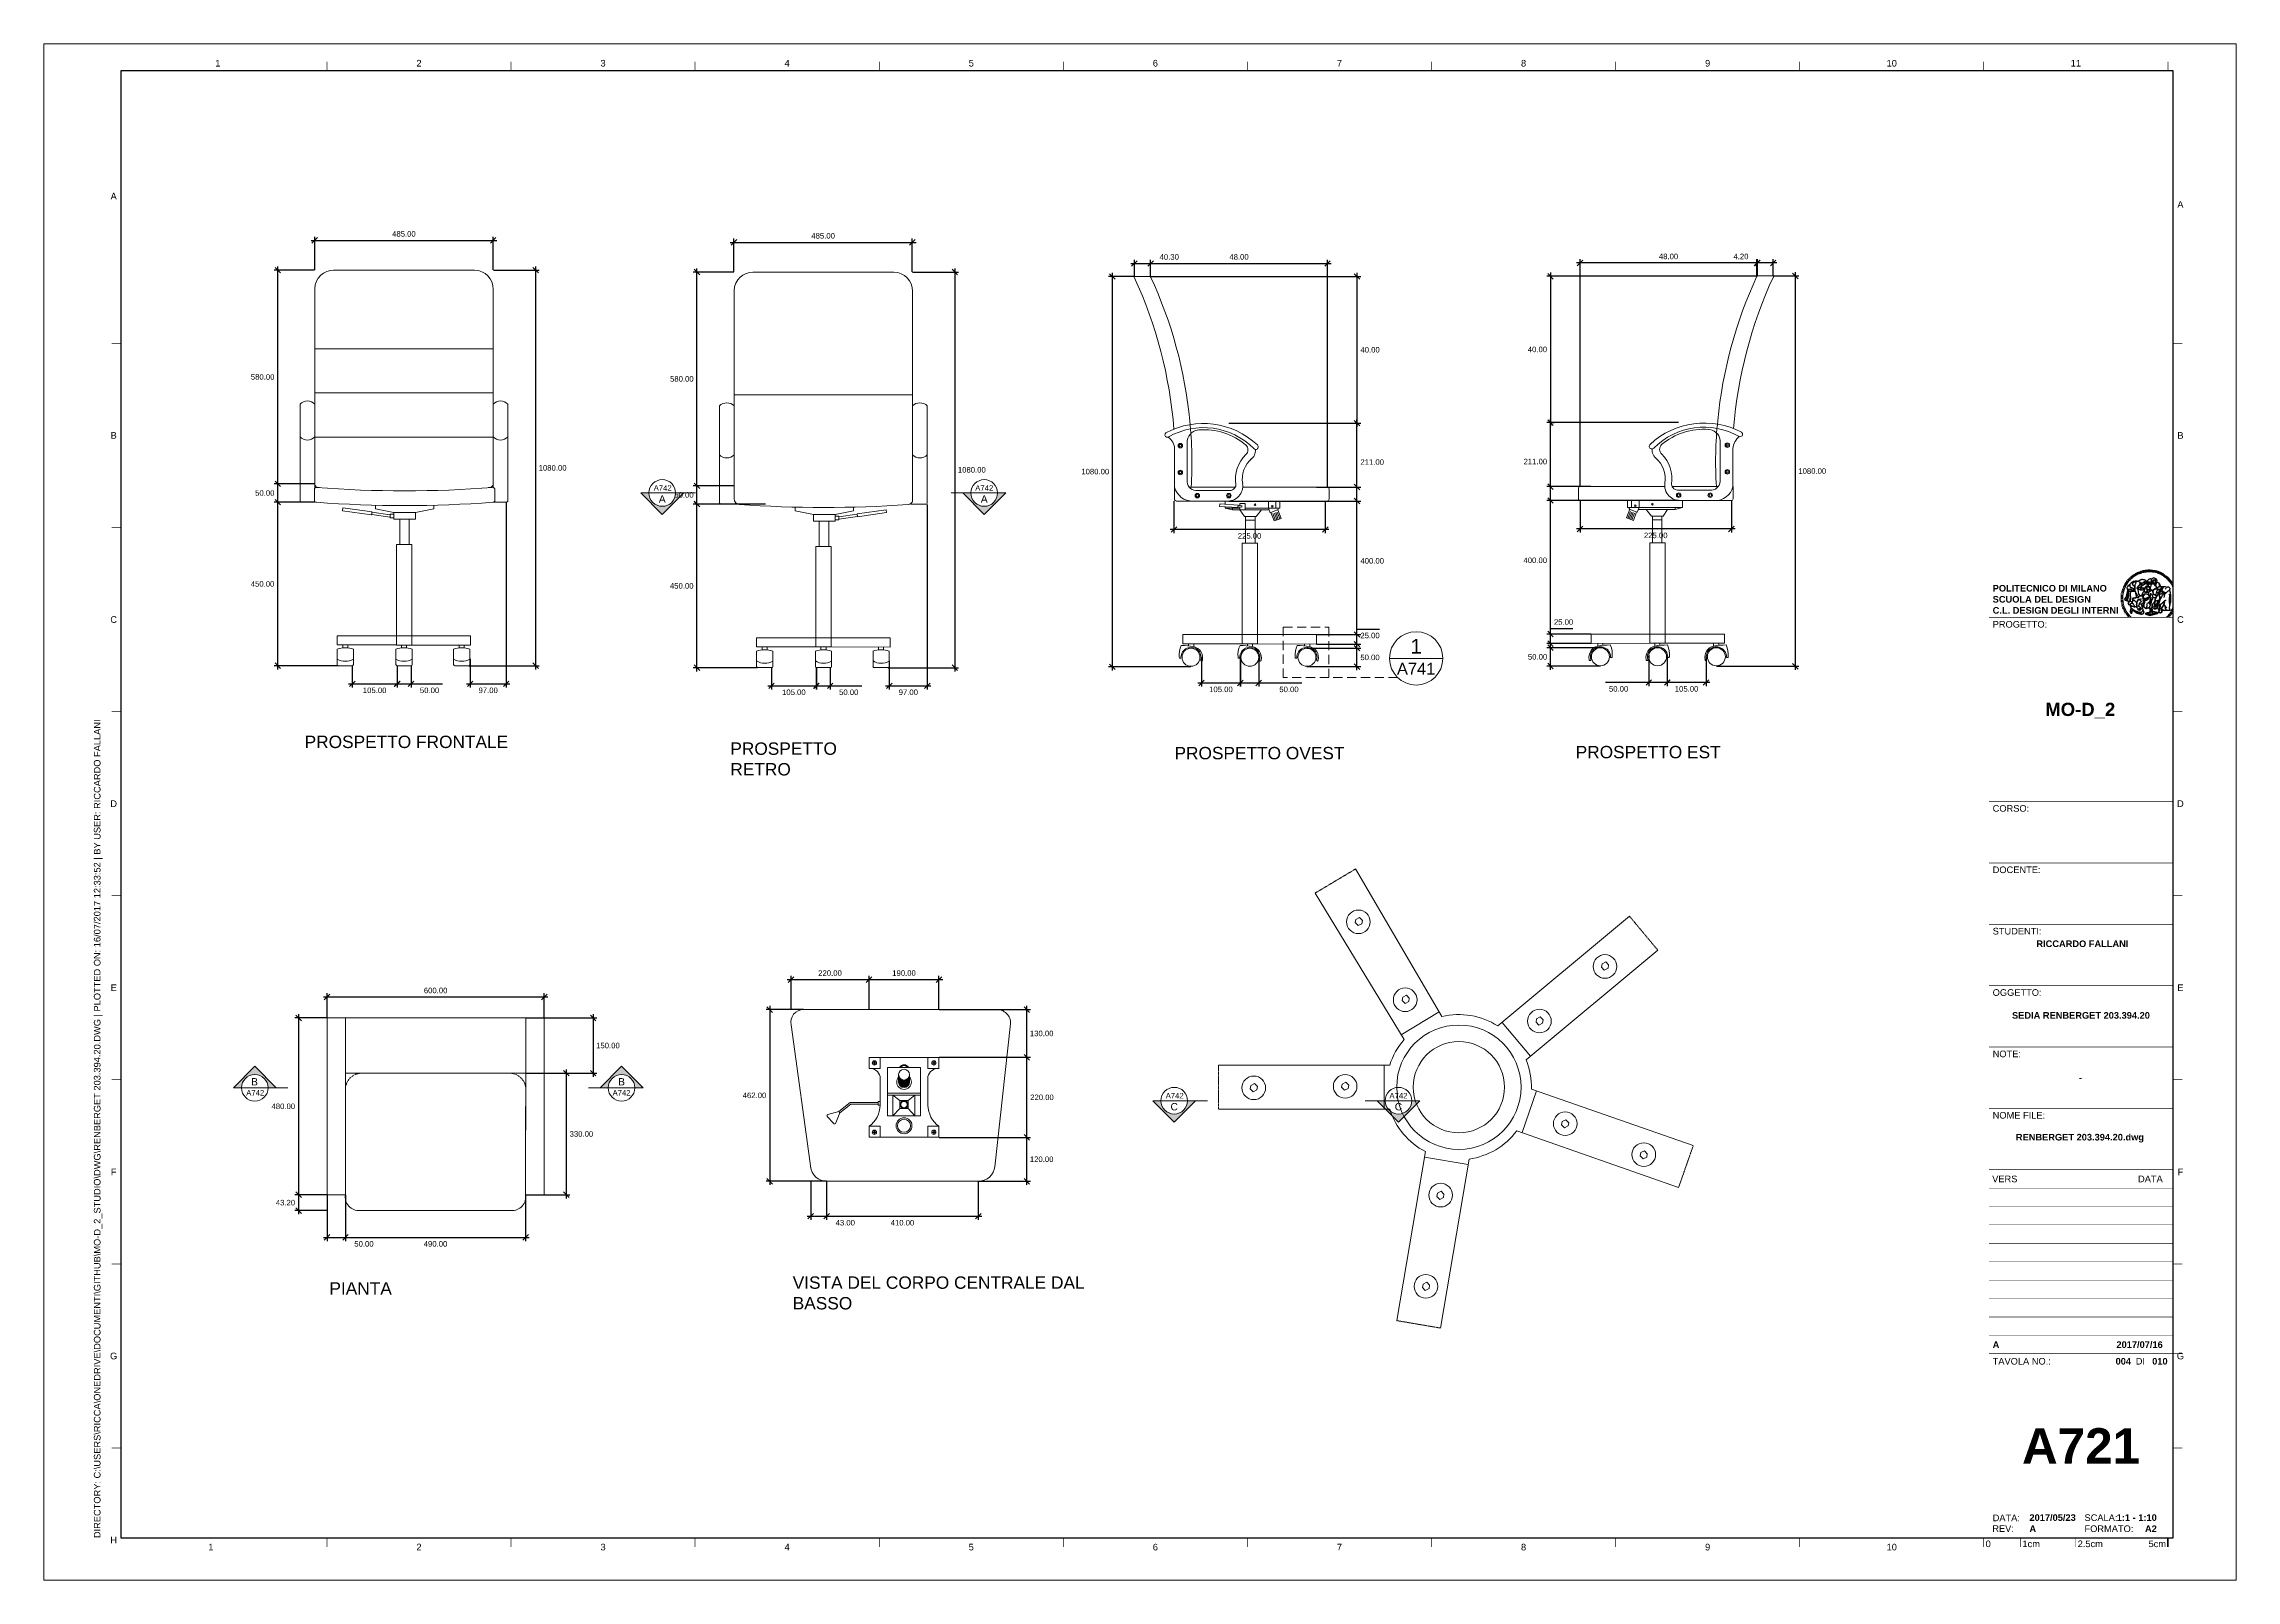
# Paper-space layout 'Layout2' of a CAD drawing. Header units: centimetres, sheet in millimetres. Extents: x -2 to 594, y 3 to 420.
# The model-space entities are those that its viewports show. They can reach past a viewport. Long polylines and large blocks are cut down to what shows.
import ezdxf
from ezdxf.enums import TextEntityAlignment as Align

# ---------------------------------------------------------------- set-up
doc = ezdxf.new("R2010")
doc.units = ezdxf.units.CM
doc.header["$MEASUREMENT"] = 0
doc.set_wipeout_variables(frame=1)
doc.linetypes.add('HIDDEN', pattern=[0.375, 0.25, -0.125])
for name, color, linetype, lineweight in [('A-ANNO-DIMS', 81, 'Continuous', 18), ('A-ANNO-SYMB', 3, 'Continuous', 18), ('dettagli', 4, 'Continuous', 13), ('linee prospetti', 1, 'Continuous', 18), ('quote', 20, 'Continuous', 5)]:
    doc.layers.add(name, color=color, linetype=linetype, lineweight=lineweight)
for name, color, linetype in [('G-ANNO-LOGO', 3, 'Continuous'), ('G-ANNO-TEXT', 3, 'Continuous'), ('G-ANNO-TTLB', 3, 'Continuous')]:
    doc.layers.add(name, color=color, linetype=linetype)
doc.styles.add('ARIAL', font='arial.ttf')
doc.styles.add('ARIAL-BOLD', font='')
doc.styles.add('E-ARIAL', font='arial.ttf')
doc.styles.get("Standard").update_dxf_attribs({"font": 'arial.ttf'})
doc.styles.get('ARIAL-BOLD').set_extended_font_data('Arial', bold=True)
doc.dimstyles.new('quote', dxfattribs={"dimtxt": 1.5, "dimasz": 1.5, "dimexe": 1, "dimexo": 0.06, "dimgap": 1, "dimtad": 2, "dimtih": 1, "dimtoh": 1, "dimzin": 0, "dimdsep": 46, "dimtxsty": 'Standard', "dimblk": 'OBLIQUE', "dimcen": 0.09, "dimdle": 1, "dimadec": 0, "dimazin": 0, "dimtfac": 1, "dimtofl": 0, "dimtmove": 0, "dimatfit": 3, "dimldrblk": 'ARCHTICK', "dimfxl": 1, "dimtolj": 1, "dimtzin": 0, "dimarcsym": 0})

psp = doc.layouts.new('Layout2')

msp = doc.modelspace()

# ---------------------------------------------------------------- texts
at = {"layer": 'quote', "char_height": 3.36, "attachment_point": 1}
for s, width, insert in [('PROSPETTO FRONTALE', 52.7524, (-272.94, 401.93)), ('PROSPETTO\\PRETRO ', 6.6103, (-157.32, 400.09)), ('PROSPETTO EST', 52.7524, (72.27, 399.15)), ('PROSPETTO OVEST', 73.9111, (-36.69, 398.87)), ('PIANTA', 73.0112, (-266.21, 253.5)), ('VISTA DEL CORPO CENTRALE DAL BASSO', 84.0087, (-140.38, 255.08))]:
    msp.add_mtext_dynamic_manual_height_columns(s, width=width, gutter_width=1, heights=[0], dxfattribs=dict(at, insert=insert))

# ---------------------------------------------------------------- blocks, each defined once
blk = doc.blocks.new('logoPolimi')
for p, q in [((-1.41, 1.91), (-1.28, 1.74)), ((-1.32, 1.97), (-1.2, 1.8)), ((-1.22, 2.03), (-1.11, 1.85)), ((-1.13, 2.09), (-1.03, 1.9)), ((-1.03, 2.14), (-0.94, 1.95)), ((-0.93, 2.18), (-0.84, 1.99)), ((-0.83, 2.22), (-0.75, 2.03)), ((-0.72, 2.26), (-0.66, 2.06)), ((-0.61, 2.29), (-0.56, 2.09)), ((-0.51, 2.32), (-0.46, 2.11)), ((-0.4, 2.34), (-0.36, 2.13)), ((-0.29, 2.35), (-0.26, 2.14)), ((-0.18, 2.36), (-0.16, 2.15)), ((-0.07, 2.37), (-0.06, 2.16)), ((0.04, 2.37), (0.04, 2.16)), ((0.15, 2.36), (0.14, 2.16)), ((0.26, 2.36), (0.24, 2.15)), ((0.37, 2.34), (0.34, 2.13)), ((0.48, 2.32), (0.44, 2.12)), ((0.59, 2.3), (0.54, 2.09)), ((0.69, 2.27), (0.63, 2.07)), ((0.8, 2.23), (0.73, 2.03)), ((0.9, 2.19), (0.82, 2)), ((1, 2.15), (0.91, 1.96)), ((1.1, 2.1), (1, 1.91)), ((1.2, 2.04), (1.09, 1.86)), ((1.29, 1.99), (1.18, 1.81)), ((1.38, 1.92), (1.26, 1.75)), ((1.47, 1.86), (1.34, 1.69)), ((-2.37, 0.12), (-2.16, 0.11)), ((-2.37, 0.01), (-2.16, 0.01)), ((-2.36, 0.23), (-2.15, 0.21)), ((-2.35, 0.34), (-2.14, 0.31)), ((-2.33, 0.45), (-2.12, 0.41)), ((-2.3, 0.55), (-2.1, 0.51)), ((-2.28, 0.66), (-2.07, 0.6)), ((-2.24, 0.77), (-2.04, 0.7)), ((-2.2, 0.87), (-2.01, 0.79)), ((-2.16, 0.97), (-1.97, 0.89)), ((-2.11, 1.07), (-1.93, 0.98)), ((-2.06, 1.17), (-1.88, 1.07)), ((-2.01, 1.26), (-1.83, 1.15)), ((-1.94, 1.36), (-1.77, 1.24)), ((-1.88, 1.45), (-1.71, 1.32)), ((-1.84, 0.03), (-1.82, 0.35)), ((-1.81, 1.53), (-1.65, 1.4)), ((-1.74, 1.61), (-1.58, 1.47)), ((-1.73, 0.59), (-1.73, 0.59)), ((-1.73, 0.59), (-1.73, 0.59)), ((-1.66, 1.69), (-1.51, 1.54)), ((-1.65, 0.57), (-1.65, 0.57)), ((-1.59, 1.12), (-1.59, 1.12)), ((-1.58, 1.77), (-1.44, 1.61)), ((-1.51, 0.55), (-1.51, 0.55)), ((-1.51, 0.55), (-1.51, 0.55)), ((-1.49, 1.84), (-1.36, 1.68)), ((-1.31, 0.79), (-1.21, 0.75)), ((-1.21, 0.75), (-1.31, 0.79)), ((-1.21, 0.75), (-1.31, 0.79)), ((-1.21, 0.75), (-1.21, 0.75)), ((-1.21, 0.75), (-1.21, 0.75)), ((-1.19, 0.76), (-1.19, 0.76)), ((-1.19, 0.76), (-1.19, 0.76)), ((-1.17, 0.99), (-1.18, 0.99)), ((-1.18, 0.99), (-1.17, 0.99)), ((-1.16, 0.57), (-1.16, 0.57)), ((-1.16, 0.57), (-1.16, 0.57)), ((-1.1, 0.01), (-0.99, 0.06)), ((-0.99, 0.06), (-1.1, 0.01)), ((-0.99, 0.06), (-1.1, 0.01)), ((-0.99, 0.06), (-0.99, 0.06)), ((-0.99, 0.06), (-0.99, 0.06)), ((-0.97, 0.79), (-0.98, 0.79)), ((-0.89, 0.84), (-0.97, 0.79)), ((-0.97, 0.79), (-0.89, 0.84)), ((-0.96, 1.41), (-0.96, 1.41)), ((-0.96, 1.41), (-0.96, 1.41)), ((-0.89, 0.84), (-0.82, 0.87)), ((-0.82, 0.87), (-0.89, 0.84)), ((-0.89, 0.84), (-0.82, 0.87)), ((-0.88, 0.83), (-0.89, 0.84)), ((-0.85, 1.39), (-0.85, 1.39)), ((-0.85, 1.39), (-0.85, 1.39)), ((-0.84, 0.14), (-0.84, 0.14)), ((-0.77, 1.08), (-0.78, 1.08)), ((-0.78, 1.08), (-0.77, 1.08)), ((-0.61, 1.12), (-0.77, 1.08)), ((-0.77, 1.08), (-0.61, 1.12)), ((-0.77, 1.08), (-0.61, 1.12)), ((-0.75, 1.3), (-0.76, 1.29)), ((-0.76, 1.29), (-0.75, 1.3)), ((-0.65, 0.99), (-0.7, 0.96)), ((-0.69, 0.18), (-0.68, 0.18)), ((-0.66, 0.93), (-0.66, 0.93)), ((-0.66, 0.93), (-0.64, 0.93)), ((-0.66, 0.93), (-0.66, 0.93)), ((-0.66, 0.93), (-0.66, 0.93)), ((-0.63, 1.01), (-0.63, 1.01)), ((-0.63, 1.01), (-0.62, 1.01)), ((-0.63, 0.66), (-0.63, 0.66)), ((-0.6, 1.12), (-0.61, 1.12)), ((-0.61, 1.12), (-0.6, 1.12)), ((-0.61, 1.12), (-0.6, 1.12)), ((-0.61, 0.86), (-0.57, 0.85)), ((-0.57, 0.85), (-0.61, 0.86)), ((-0.61, 0.86), (-0.57, 0.85)), ((-0.53, 1.08), (-0.6, 1.12)), ((-0.6, 1.12), (-0.6, 1.11)), ((-0.6, 1.12), (-0.53, 1.08)), ((-0.57, 0.8), (-0.59, 0.8)), ((-0.57, 0.85), (-0.53, 0.84)), ((-0.57, 0.85), (-0.57, 0.85)), ((-0.57, 0.85), (-0.57, 0.85)), ((-0.57, 0.85), (-0.53, 0.84)), ((-0.56, 0.29), (-0.49, 0.48)), ((-0.56, 0.14), (-0.56, 0.29)), ((-0.5, 0.11), (-0.56, 0.14)), ((-0.53, 0.84), (-0.51, 0.84)), ((-0.53, 0.84), (-0.51, 0.84)), ((-0.53, 0.84), (-0.53, 0.84)), ((-0.51, 0.11), (-0.51, 0.11)), ((-0.51, 0.11), (-0.51, 0.11)), ((-0.34, 0.33), (-0.5, 0.11)), ((-0.49, 0.48), (-0.41, 0.55)), ((-0.42, 0.8), (-0.47, 0.79)), ((-0.42, 0.8), (-0.47, 0.79)), ((-0.47, 0.79), (-0.45, 0.76)), ((-0.47, 0.79), (-0.45, 0.76)), ((-0.45, 1.14), (-0.42, 1.11)), ((-0.42, 1.26), (-0.36, 1.22)), ((-0.41, 0.55), (-0.34, 0.49)), ((-0.4, 1.37), (-0.38, 1.38)), ((-0.39, 1.37), (-0.4, 1.37)), ((-0.35, 1.33), (-0.4, 1.37)), ((-0.39, 1.24), (-0.4, 1.23)), ((-0.38, 1.14), (-0.38, 1.14)), ((-0.34, 0.49), (-0.09, 0.48)), ((-0.16, 0.32), (-0.34, 0.33)), ((-0.14, 0.32), (-0.31, 0.34)), ((-0.28, 1.3), (-0.29, 1.3)), ((-0.28, 1.3), (-0.28, 1.3)), ((-0.16, 1.24), (-0.16, 1.25)), ((-0.16, 1.25), (-0.16, 1.25)), ((-0.16, 0.49), (-0.14, 0.64)), ((-0.06, 0.27), (-0.16, 0.32)), ((-0.1, 0.88), (-0.09, 0.87)), ((-0.08, 1.37), (-0.08, 1.38)), ((-0.08, 1.23), (-0.05, 1.21)), ((-0.05, 1.21), (-0.08, 1.23)), ((-0.08, 1.23), (-0.05, 1.21)), ((-0.03, 0.26), (-0.06, 0.27)), ((-0.05, 1.21), (-0.04, 1.21)), ((-0.04, 1.21), (-0.05, 1.21)), ((-0.04, 1.21), (-0.04, 1.21)), ((-0.04, 1.21), (-0.04, 1.21)), ((-0.04, 0.48), (-0.03, 0.26)), ((0.03, 1.15), (0.03, 1.15)), ((0.03, 0.66), (0.03, 0.67)), ((0.07, 0.58), (0.07, 0.57)), ((0.1, 1.18), (0.1, 1.18)), ((0.1, 0.84), (0.1, 0.84)), ((0.13, 1.32), (0.17, 1.19)), ((0.14, 0.71), (0.34, 0.65)), ((0.31, 0.56), (0.17, 0.63)), ((0.27, 1.61), (0.27, 1.61)), ((0.27, 1.61), (0.27, 1.61)), ((0.27, 1.61), (0.27, 1.61)), ((0.29, 1.29), (0.29, 1.29)), ((0.29, 1.29), (0.29, 1.29)), ((0.29, 1.29), (0.29, 1.29)), ((0.29, 1.29), (0.29, 1.29)), ((0.33, 0.49), (0.34, 0.49)), ((0.33, 0.03), (0.35, 0.03)), ((0.33, 0.03), (0.35, 0.03)), ((0.34, 0.65), (0.34, 0.64)), ((0.35, 0.03), (0.57, 0.06)), ((0.35, 0.03), (0.57, 0.06)), ((0.35, 0.03), (0.35, 0.03)), ((0.35, 0.03), (0.35, 0.03)), ((0.38, 1.36), (0.37, 1.35)), ((0.38, 0.34), (0.37, 0.34)), ((0.38, 0.34), (0.38, 0.34)), ((0.43, 0.67), (0.39, 0.64)), ((0.49, 1.05), (0.51, 1.13)), ((0.51, 1.13), (0.49, 1.05)), ((0.49, 1.05), (0.51, 1.13)), ((0.51, 1.31), (0.5, 1.29)), ((0.51, 1.13), (0.52, 1.23)), ((0.52, 1.23), (0.51, 1.23)), ((0.51, 1.23), (0.52, 1.23)), ((0.52, 1.23), (0.51, 1.13)), ((0.51, 1.13), (0.52, 1.23)), ((0.52, 1.24), (0.6, 1.37)), ((0.52, 1.23), (0.6, 1.36)), ((0.6, 1.36), (0.52, 1.23)), ((0.52, 1.23), (0.52, 1.23)), ((0.52, 1.23), (0.52, 1.24)), ((0.52, 1.23), (0.52, 1.23)), ((0.55, 1.07), (0.53, 1.06)), ((0.53, 1.04), (0.53, 1.06)), ((0.53, 1.05), (0.53, 1.04)), ((0.54, 0.3), (0.63, 0.32)), ((0.54, -0.08), (0.61, 0.06)), ((0.61, 0.06), (0.54, -0.08)), ((0.54, -0.08), (0.61, 0.06)), ((0.56, 0.19), (0.59, 0.21)), ((0.57, 1.07), (0.57, 1.07)), ((0.57, 1.07), (0.57, 1.07)), ((0.57, 1.07), (0.57, 1.07)), ((0.57, 1.07), (0.57, 1.07)), ((0.57, 1.07), (0.57, 1.07)), ((0.57, 1.07), (0.57, 1.07)), ((0.57, 1.07), (0.57, 1.07)), ((0.58, 0.3), (0.59, 0.29)), ((0.59, 0.78), (0.59, 0.79)), ((0.59, 0.79), (0.59, 0.79)), ((0.59, 0.79), (0.59, 0.79)), ((0.59, 0.79), (0.59, 0.78)), ((0.61, 0.06), (0.6, 0.07)), ((0.6, 0.07), (0.61, 0.06)), ((0.61, 0.06), (0.61, 0.07)), ((0.62, 0.21), (0.65, 0.22)), ((0.64, 1.37), (0.65, 1.37)), ((0.69, 0.86), (0.68, 0.86)), ((0.68, 0.86), (0.69, 0.86)), ((0.68, 0.76), (0.68, 0.76)), ((0.76, 0.26), (0.76, 0.26)), ((0.82, 0.35), (0.84, 0.36)), ((0.82, 0.35), (0.82, 0.35)), ((0.84, 0.36), (0.84, 0.37)), ((0.85, 0.34), (1.05, 0.35)), ((0.93, 1.05), (0.93, 1.05)), ((0.93, 1.05), (0.93, 1.05)), ((0.93, 1.05), (0.93, 1.04)), ((0.93, 1.05), (0.93, 1.05)), ((0.97, 0.66), (0.96, 0.66)), ((1.01, 0.97), (0.98, 0.96)), ((1.17, 0.96), (1.17, 0.95)), ((1.17, 0.95), (1.17, 0.95)), ((1.34, 0.37), (1.26, 0.04)), ((1.27, 0.37), (1.27, 0.38)), ((1.28, 0.95), (1.28, 0.95)), ((1.37, 0.73), (1.46, 0.81)), ((1.41, 0.4), (1.41, 0.41)), ((1.56, 1.79), (1.42, 1.63)), ((1.64, 1.71), (1.49, 1.56)), ((1.49, 0.9), (1.57, 0.92)), ((1.72, 1.63), (1.56, 1.49)), ((1.67, 0.6), (1.57, 0.53)), ((1.79, 1.55), (1.63, 1.41)), ((1.86, 1.47), (1.7, 1.34)), ((1.93, 1.38), (1.76, 1.26)), ((1.99, 1.29), (1.81, 1.17)), ((2.05, 1.19), (1.87, 1.09)), ((2.1, 1.1), (1.92, 1)), ((2.15, 1), (1.96, 0.91)), ((2.19, 0.9), (2, 0.82)), ((2.23, 0.79), (2.04, 0.72)), ((2.27, 0.69), (2.07, 0.63)), ((2.3, 0.58), (2.09, 0.53)), ((2.32, 0.47), (2.12, 0.43)), ((2.34, 0.37), (2.13, 0.33)), ((2.36, 0.26), (2.15, 0.23)), ((2.37, 0.15), (2.16, 0.13)), ((2.37, 0.04), (2.16, 0.03)), ((-2.37, -0.1), (-2.16, -0.09)), ((-2.36, -0.21), (-2.15, -0.19)), ((-2.35, -0.32), (-2.14, -0.29)), ((-2.33, -0.43), (-2.12, -0.39)), ((-2.31, -0.54), (-2.1, -0.49)), ((-2.28, -0.65), (-2.08, -0.59)), ((-2.25, -0.75), (-2.05, -0.69)), ((-2.21, -0.86), (-2.02, -0.78)), ((-2.17, -0.96), (-1.98, -0.87)), ((-2.12, -1.06), (-1.93, -0.96)), ((-2.07, -1.16), (-1.89, -1.05)), ((-2.04, -0.15), (-1.97, -0.2)), ((-2.01, -1.25), (-1.84, -1.14)), ((-1.95, -1.34), (-1.78, -1.22)), ((-1.89, -1.43), (-1.72, -1.31)), ((-1.82, -1.52), (-1.66, -1.38)), ((-1.75, -1.6), (-1.59, -1.46)), ((-1.67, -1.68), (-1.52, -1.53)), ((-1.58, -0.12), (-1.6, -0.18)), ((-1.6, -0.18), (-1.58, -0.28)), ((-1.57, -0.54), (-1.59, -0.54)), ((-1.59, -0.54), (-1.59, -0.54)), ((-1.59, -1.76), (-1.45, -1.6)), ((-1.56, -0.32), (-1.56, -0.31)), ((-1.56, -0.31), (-1.56, -0.31)), ((-1.53, -0.65), (-1.53, -0.65)), ((-1.53, -0.65), (-1.53, -0.65)), ((-1.51, -1.83), (-1.37, -1.67)), ((-1.48, -0.86), (-1.48, -0.85)), ((-1.42, -0.37), (-1.42, -0.37)), ((-1.42, -1.9), (-1.29, -1.73)), ((-1.38, -0.46), (-1.38, -0.46)), ((-1.33, -1.96), (-1.21, -1.79)), ((-1.31, -0.24), (-1.31, -0.23)), ((-1.31, -0.23), (-1.31, -0.24)), ((-1.23, -0.19), (-1.23, -0.19)), ((-1.23, -0.19), (-1.23, -0.19)), ((-1.23, -0.19), (-1.23, -0.19)), ((-1.23, -0.19), (-1.23, -0.19)), ((-1.01, -0.39), (-1.02, -0.39)), ((-1.02, -0.39), (-1.01, -0.39)), ((-1.02, -0.7), (-1.02, -0.7)), ((-1.02, -0.7), (-1.02, -0.7)), ((-1.02, -0.7), (-1.02, -0.7)), ((-0.79, -0.51), (-0.83, -0.58)), ((-0.83, -0.58), (-0.79, -0.51)), ((-0.83, -0.58), (-0.79, -0.51)), ((-0.78, -1.05), (-0.83, -0.94)), ((-0.83, -0.94), (-0.78, -1.05)), ((-0.83, -0.94), (-0.83, -0.94)), ((-0.83, -0.94), (-0.78, -1.05)), ((-0.82, -1.23), (-0.82, -1.23)), ((-0.82, -1.23), (-0.77, -1.23)), ((-0.77, -1.23), (-0.82, -1.23)), ((-0.82, -1.23), (-0.82, -1.23)), ((-0.77, -1.23), (-0.82, -1.23)), ((-0.75, -0.96), (-0.8, -0.89)), ((-0.8, -0.89), (-0.79, -0.92)), ((-0.79, -0.92), (-0.8, -0.89)), ((-0.8, -0.89), (-0.75, -0.96)), ((-0.79, -0.92), (-0.8, -0.89)), ((-0.8, -0.89), (-0.8, -0.89)), ((-0.8, -0.89), (-0.75, -0.96)), ((-0.79, -0.92), (-0.78, -0.95)), ((-0.78, -0.95), (-0.79, -0.92)), ((-0.78, -0.95), (-0.79, -0.92)), ((-0.77, -0.49), (-0.78, -0.48)), ((-0.78, -0.48), (-0.77, -0.49)), ((-0.78, -0.95), (-0.76, -1)), ((-0.76, -1), (-0.78, -0.95)), ((-0.76, -1), (-0.78, -0.95)), ((-0.71, -0.89), (-0.75, -0.87)), ((-0.75, -0.87), (-0.71, -0.89)), ((-0.75, -0.87), (-0.71, -0.89)), ((-0.72, -1.01), (-0.75, -0.96)), ((-0.75, -0.96), (-0.72, -1.01)), ((-0.75, -0.96), (-0.72, -1.01)), ((-0.64, -0.93), (-0.71, -0.89)), ((-0.71, -0.89), (-0.64, -0.93)), ((-0.71, -0.89), (-0.64, -0.93)), ((-0.66, -0.53), (-0.66, -0.53)), ((-0.66, -0.53), (-0.66, -0.53)), ((-0.66, -0.53), (-0.66, -0.53)), ((-0.39, -0.81), (-0.51, -0.69)), ((-0.51, -1.04), (-0.5, -1.04)), ((-0.48, -0.42), (-0.48, -0.42)), ((-0.48, -0.42), (-0.48, -0.42)), ((-0.48, -0.42), (-0.48, -0.42)), ((-0.41, -0.51), (-0.41, -0.51)), ((-0.38, -0.05), (-0.39, -0.12)), ((-0.39, -0.12), (-0.37, -0.1)), ((-0.35, -0.14), (-0.37, -0.08)), ((-0.37, -0.09), (-0.37, -0.09)), ((-0.33, -0.12), (-0.35, -0.14)), ((-0.32, -0.14), (-0.35, -0.14)), ((-0.35, -0.18), (-0.34, -0.22)), ((-0.34, -0.08), (-0.29, -0.16)), ((-0.34, -0.22), (-0.34, -0.22)), ((-0.27, -0.17), (-0.32, -0.14)), ((-0.25, -0.91), (-0.26, -0.9)), ((-0.26, -1.29), (0.1, -1.2)), ((0.1, -1.2), (-0.26, -1.29)), ((0.08, -1.4), (-0.26, -1.29)), ((-0.26, -1.29), (0.08, -1.4)), ((-0.26, -1.38), (-0.26, -1.29)), ((-0.26, -1.29), (-0.26, -1.29)), ((-0.26, -1.29), (-0.26, -1.38)), ((-0.26, -1.29), (0.08, -1.4)), ((-0.26, -1.29), (-0.26, -1.29)), ((0.08, -1.49), (-0.26, -1.38)), ((-0.26, -1.38), (0.09, -1.49)), ((-0.14, -0.15), (-0.16, -0.13)), ((-0.11, -0.04), (-0.12, -0.05)), ((-0.04, -0.41), (-0.01, -0.44)), ((-0.01, -0.44), (-0.04, -0.41)), ((-0.04, -0.41), (-0.01, -0.44)), ((0.07, -0.84), (0.07, -0.84)), ((0.07, -0.84), (0.07, -0.84)), ((0.1, -1.2), (0.08, -1.32)), ((0.08, -1.32), (0.13, -1.2)), ((0.08, -1.4), (0.72, -1.22)), ((0.72, -1.22), (0.08, -1.4)), ((0.08, -1.4), (0.72, -1.22)), ((0.72, -1.31), (0.08, -1.49)), ((0.08, -1.44), (0.08, -1.4)), ((0.08, -1.4), (0.08, -1.44)), ((0.08, -1.4), (0.08, -1.49)), ((0.08, -1.49), (0.08, -1.44)), ((0.08, -1.44), (0.08, -1.44)), ((0.08, -1.44), (0.08, -1.45)), ((0.08, -1.45), (0.08, -1.46)), ((0.08, -1.46), (0.08, -1.49)), ((0.1, -1.01), (0.09, -0.86)), ((0.1, -1.01), (0.09, -0.86)), ((0.09, -1.49), (0.72, -1.31)), ((0.1, -1.2), (0.12, -1.04)), ((0.12, -1.04), (0.1, -1.2)), ((0.13, -1.2), (0.1, -1.2)), ((0.1, -1.2), (0.13, -1.2)), ((0.13, -1.2), (0.1, -1.2)), ((0.1, -1.2), (0.1, -1.2)), ((0.11, -0.44), (0.11, -0.44)), ((0.11, -0.44), (0.11, -0.44)), ((0.12, -0.21), (0.12, -0.21)), ((0.12, -0.21), (0.12, -0.21)), ((0.12, -0.21), (0.12, -0.21)), ((0.12, -0.21), (0.12, -0.21)), ((0.12, -0.21), (0.12, -0.21)), ((0.12, -0.21), (0.12, -0.21)), ((0.12, -0.21), (0.12, -0.21)), ((0.12, -0.21), (0.12, -0.21)), ((0.12, -0.21), (0.12, -0.21)), ((0.12, -0.21), (0.12, -0.21)), ((0.12, -0.21), (0.12, -0.21)), ((0.12, -0.21), (0.12, -0.21)), ((0.12, -0.21), (0.12, -0.21)), ((0.12, -0.56), (0.14, -0.53)), ((0.14, -0.53), (0.12, -0.56)), ((0.12, -0.56), (0.14, -0.53)), ((0.12, -1.04), (0.12, -1.04)), ((0.12, -1.04), (0.12, -1.04)), ((0.12, -1.04), (0.12, -1.04)), ((0.21, -0.99), (0.13, -1.2)), ((0.13, -1.2), (0.21, -0.99)), ((0.36, -1.14), (0.13, -1.2)), ((0.13, -1.2), (0.26, -1.17)), ((0.14, -0.53), (0.16, -0.49)), ((0.16, -0.49), (0.14, -0.53)), ((0.14, -0.53), (0.16, -0.49)), ((0.16, -0.49), (0.16, -0.49)), ((0.16, -0.49), (0.16, -0.49)), ((0.28, -1.19), (0.21, -0.99)), ((0.21, -0.99), (0.31, -1.27)), ((0.24, -0.17), (0.24, -0.16)), ((0.24, -0.16), (0.24, -0.17)), ((0.25, -0.84), (0.25, -0.88)), ((0.25, -0.88), (0.25, -0.84)), ((0.25, -0.88), (0.25, -0.84)), ((0.25, -0.88), (0.29, -1.17)), ((0.26, -0.88), (0.25, -0.88)), ((0.31, -1.27), (0.25, -0.88)), ((0.26, -1.17), (0.28, -1.16)), ((0.28, -1.16), (0.36, -1.14)), ((0.29, -1.17), (0.28, -1.19)), ((0.36, -1.14), (0.72, -1.22)), ((0.72, -1.22), (0.36, -1.14)), ((0.49, -0.31), (0.49, -0.31)), ((0.49, -0.31), (0.49, -0.31)), ((0.5, -0.27), (0.5, -0.27)), ((0.51, -0.27), (0.51, -0.27)), ((0.72, -0.81), (0.75, -0.89)), ((0.72, -1.22), (0.72, -1.31)), ((0.72, -1.31), (0.72, -1.22)), ((0.74, -0.23), (0.74, -0.23)), ((0.74, -0.23), (0.75, -0.24)), ((0.75, -0.23), (0.75, -0.23)), ((0.86, -0.25), (0.82, -0.34)), ((0.87, -0.22), (0.86, -0.23)), ((0.87, -0.22), (0.86, -0.25)), ((0.96, -0.58), (0.96, -0.57)), ((1.05, -1.05), (1.04, -1.05)), ((1.28, -2), (1.17, -1.82)), ((1.37, -1.93), (1.25, -1.76)), ((1.31, -0.27), (1.3, -0.26)), ((1.3, -0.26), (1.3, -0.26)), ((1.3, -0.26), (1.3, -0.26)), ((1.3, -0.26), (1.31, -0.27)), ((1.3, -0.26), (1.3, -0.26)), ((1.46, -1.87), (1.33, -1.7)), ((1.54, -1.8), (1.41, -1.64)), ((1.63, -1.72), (1.48, -1.57)), ((1.71, -1.65), (1.55, -1.5)), ((1.78, -1.57), (1.62, -1.43)), ((1.85, -1.48), (1.69, -1.35)), ((1.92, -1.39), (1.75, -1.27)), ((1.98, -1.3), (1.81, -1.19)), ((2.04, -1.21), (1.86, -1.1)), ((2.09, -1.11), (1.91, -1.01)), ((2.14, -1.01), (1.95, -0.92)), ((2.19, -0.91), (1.99, -0.83)), ((2.23, -0.81), (2.03, -0.74)), ((2.26, -0.7), (2.06, -0.64)), ((2.29, -0.6), (2.09, -0.55)), ((2.32, -0.49), (2.11, -0.45)), ((2.34, -0.38), (2.13, -0.35)), ((2.35, -0.27), (2.15, -0.25)), ((2.37, -0.08), (2.16, -0.07)), ((2.36, -0.16), (2.16, -0.15)), ((-1.24, -2.02), (-1.13, -1.84)), ((-1.14, -2.08), (-1.04, -1.89)), ((-1.04, -2.13), (-0.95, -1.94)), ((-0.94, -2.18), (-0.86, -1.98)), ((-0.84, -2.22), (-0.77, -2.02)), ((-0.74, -2.25), (-0.67, -2.05)), ((-0.63, -2.29), (-0.57, -2.08)), ((-0.52, -2.31), (-0.48, -2.11)), ((-0.42, -2.33), (-0.38, -2.13)), ((-0.31, -2.35), (-0.28, -2.14)), ((-0.2, -2.36), (-0.18, -2.15)), ((-0.09, -2.37), (-0.08, -2.16)), ((0.03, -2.37), (0.02, -2.16)), ((0.14, -2.37), (0.12, -2.16)), ((0.25, -2.36), (0.22, -2.15)), ((0.35, -2.34), (0.32, -2.14)), ((0.46, -2.32), (0.42, -2.12)), ((0.57, -2.3), (0.52, -2.1)), ((0.68, -2.27), (0.62, -2.07)), ((0.78, -2.24), (0.71, -2.04)), ((0.89, -2.2), (0.81, -2)), ((0.99, -2.15), (0.9, -1.96)), ((1.09, -2.11), (0.99, -1.92)), ((1.19, -2.05), (1.08, -1.87))]:
    blk.add_line(p, q)
for points in [[(-1.9, 0.12), (-1.94, 0.02), (-2.05, -0.09), (-2.05, -0.09)], [(-1.86, 0.38), (-1.86, 0.38), (-1.87, 0.19), (-1.9, 0.12)], [(-1.76, 0.6), (-1.76, 0.6), (-1.84, 0.57), (-1.86, 0.38)], [(-1.86, -0.04), (-1.84, 0.02), (-1.84, 0.03), (-1.84, 0.03)], [(-1.82, 0.78), (-1.83, 0.8), (-1.85, 0.86), (-1.83, 0.88)], [(-1.82, 0.78), (-1.83, 0.8), (-1.85, 0.86), (-1.83, 0.88)], [(-1.83, 0.88), (-1.81, 0.9), (-1.76, 0.96), (-1.76, 0.96)], [(-1.83, 0.88), (-1.81, 0.9), (-1.76, 0.96), (-1.76, 0.96)], [(-1.76, 0.6), (-1.83, 0.7), (-1.78, 0.74), (-1.78, 0.74)], [(-1.78, 0.74), (-1.79, 0.74), (-1.83, 0.7), (-1.76, 0.6)], [(-1.78, 0.74), (-1.8, 0.76), (-1.81, 0.78), (-1.82, 0.78)], [(-1.78, 0.74), (-1.8, 0.76), (-1.81, 0.78), (-1.82, 0.78)], [(-1.82, 0.35), (-1.81, 0.5), (-1.73, 0.59), (-1.73, 0.59)], [(-1.82, -0.19), (-1.73, -0.07), (-1.75, 0.14), (-1.75, 0.3)], [(-1.75, 0.33), (-1.75, 0.17), (-1.73, -0.05), (-1.8, -0.17)], [(-1.78, 0.74), (-1.75, 0.72), (-1.72, 0.69), (-1.68, 0.7)], [(-1.68, 0.7), (-1.72, 0.69), (-1.75, 0.72), (-1.78, 0.74)], [(-1.68, 0.7), (-1.72, 0.69), (-1.75, 0.72), (-1.78, 0.74)], [(-1.78, 0.74), (-1.78, 0.74), (-1.78, 0.74), (-1.78, 0.74)], [(-1.76, 0.96), (-1.68, 1.1), (-1.59, 1.12), (-1.59, 1.12)], [(-1.76, 0.96), (-1.68, 1.1), (-1.6, 1.12), (-1.6, 1.12)], [(-1.73, 0.59), (-1.74, 0.59), (-1.75, 0.6), (-1.76, 0.6)], [(-1.73, 0.59), (-1.74, 0.59), (-1.75, 0.6), (-1.76, 0.6)], [(-1.75, 0.3), (-1.76, 0.47), (-1.65, 0.57), (-1.65, 0.57)], [(-1.65, 0.57), (-1.65, 0.57), (-1.76, 0.5), (-1.75, 0.33)], [(-1.65, 0.57), (-1.68, 0.58), (-1.7, 0.58), (-1.73, 0.59)], [(-1.65, 0.57), (-1.68, 0.58), (-1.7, 0.58), (-1.73, 0.59)], [(-1.5, 0.71), (-1.53, 0.74), (-1.61, 0.71), (-1.68, 0.7)], [(-1.68, 0.7), (-1.61, 0.71), (-1.53, 0.73), (-1.5, 0.71)], [(-1.5, 0.71), (-1.53, 0.73), (-1.61, 0.71), (-1.68, 0.7)], [(-1.51, 0.55), (-1.56, 0.56), (-1.61, 0.56), (-1.65, 0.57)], [(-1.65, 0.57), (-1.61, 0.56), (-1.56, 0.56), (-1.51, 0.55)], [(-1.51, 0.55), (-1.56, 0.56), (-1.61, 0.56), (-1.65, 0.57)], [(-1.59, 1.12), (-1.6, 1.06), (-1.61, 0.99), (-1.61, 0.97)], [(-1.61, 0.97), (-1.61, 0.99), (-1.6, 1.06), (-1.59, 1.12)], [(-1.61, 0.97), (-1.61, 0.99), (-1.6, 1.06), (-1.59, 1.12)], [(-1.61, 0.97), (-1.61, 0.95), (-1.56, 0.88), (-1.54, 0.87)], [(-1.54, 0.87), (-1.56, 0.88), (-1.61, 0.95), (-1.61, 0.97)], [(-1.54, 0.87), (-1.56, 0.88), (-1.61, 0.96), (-1.61, 0.97)], [(-1.59, 1.12), (-1.59, 1.13), (-1.59, 1.15), (-1.58, 1.16)], [(-1.59, 1.12), (-1.59, 1.13), (-1.59, 1.15), (-1.58, 1.16)], [(-1.58, 1.16), (-1.57, 1.21), (-1.52, 1.23), (-1.49, 1.25)], [(-1.58, 1.16), (-1.57, 1.21), (-1.52, 1.23), (-1.49, 1.25)], [(-1.58, 0.36), (-1.58, 0.48), (-1.51, 0.55), (-1.51, 0.55)], [(-1.51, 0.55), (-1.51, 0.55), (-1.58, 0.48), (-1.58, 0.36)], [(-1.51, 0.55), (-1.51, 0.55), (-1.58, 0.48), (-1.58, 0.36)], [(-1.55, 0.04), (-1.55, 0.08), (-1.58, 0.25), (-1.58, 0.36)], [(-1.58, 0.36), (-1.58, 0.25), (-1.55, 0.08), (-1.55, 0.04)], [(-1.58, 0.36), (-1.58, 0.25), (-1.55, 0.08), (-1.55, 0.04)], [(-1.58, -0.12), (-1.57, -0.06), (-1.55, 0.02), (-1.55, 0.04)], [(-1.55, 0.04), (-1.55, 0.02), (-1.57, -0.06), (-1.58, -0.12)], [(-1.55, 0.04), (-1.55, 0.02), (-1.56, -0.04), (-1.57, -0.1)], [(-1.54, 0.87), (-1.52, 0.85), (-1.47, 0.83), (-1.44, 0.83)], [(-1.44, 0.83), (-1.47, 0.83), (-1.52, 0.85), (-1.54, 0.87)], [(-1.45, 0.83), (-1.47, 0.83), (-1.52, 0.85), (-1.54, 0.87)], [(-1.51, 0.55), (-1.33, 0.54), (-1.16, 0.57), (-1.16, 0.57)], [(-1.16, 0.57), (-1.16, 0.57), (-1.33, 0.54), (-1.51, 0.55)], [(-1.16, 0.57), (-1.16, 0.57), (-1.33, 0.54), (-1.51, 0.55)], [(-1.5, 0.71), (-1.46, 0.68), (-1.4, 0.62), (-1.33, 0.66)], [(-1.33, 0.66), (-1.4, 0.62), (-1.46, 0.68), (-1.5, 0.71)], [(-1.33, 0.66), (-1.4, 0.62), (-1.46, 0.68), (-1.5, 0.71)], [(-1.49, 1.25), (-1.46, 1.26), (-1.42, 1.33), (-1.39, 1.36)], [(-1.49, 1.25), (-1.46, 1.27), (-1.43, 1.34), (-1.39, 1.36)], [(-1.31, 0.79), (-1.33, 0.79), (-1.42, 0.83), (-1.45, 0.83)], [(-1.44, 0.83), (-1.42, 0.83), (-1.33, 0.79), (-1.31, 0.79)], [(-1.31, 0.79), (-1.33, 0.79), (-1.42, 0.83), (-1.44, 0.83)], [(-1.35, 1.1), (-1.4, 1.17), (-1.36, 1.23), (-1.29, 1.31)], [(-1.29, 1.31), (-1.36, 1.23), (-1.4, 1.17), (-1.35, 1.1)], [(-1.35, 1.1), (-1.4, 1.17), (-1.36, 1.23), (-1.29, 1.31)], [(-1.39, 1.36), (-1.35, 1.38), (-1.26, 1.4), (-1.19, 1.41)], [(-1.39, 1.36), (-1.35, 1.38), (-1.26, 1.4), (-1.19, 1.41)], [(-1.18, 0.99), (-1.24, 0.97), (-1.3, 1.03), (-1.35, 1.1)], [(-1.35, 1.1), (-1.3, 1.03), (-1.24, 0.97), (-1.18, 0.99)], [(-1.18, 1), (-1.24, 0.97), (-1.3, 1.03), (-1.35, 1.1)], [(-1.33, 0.66), (-1.28, 0.7), (-1.23, 0.73), (-1.21, 0.75)], [(-1.21, 0.75), (-1.23, 0.73), (-1.28, 0.7), (-1.33, 0.66)], [(-1.21, 0.75), (-1.23, 0.73), (-1.28, 0.7), (-1.33, 0.66)], [(-1.29, 1.31), (-1.22, 1.39), (-1.01, 1.41), (-0.96, 1.41)], [(-0.96, 1.41), (-1.01, 1.41), (-1.22, 1.39), (-1.29, 1.31)], [(-1.29, 1.31), (-1.22, 1.39), (-1.01, 1.41), (-0.96, 1.41)], [(-1.24, -0.02), (-1.21, -0.01), (-1.1, 0.01), (-1.1, 0.01)], [(-1.1, 0.01), (-1.1, 0.01), (-1.21, -0.01), (-1.24, -0.02)], [(-1.1, 0.01), (-1.1, 0.01), (-1.21, -0.01), (-1.24, -0.02)], [(-1.21, 0.75), (-1.2, 0.75), (-1.19, 0.76), (-1.19, 0.76)], [(-1.19, 0.76), (-1.19, 0.76), (-1.2, 0.75), (-1.21, 0.75)], [(-1.19, 0.76), (-1.19, 0.76), (-1.2, 0.76), (-1.21, 0.75)], [(-1.19, 1.41), (-1.11, 1.43), (-0.97, 1.41), (-0.97, 1.41)], [(-1.19, 1.41), (-1.12, 1.43), (-0.98, 1.41), (-0.98, 1.41)], [(-1.19, 0.76), (-1.19, 0.77), (-1.18, 0.78), (-1.18, 0.79)], [(-1.18, 0.79), (-1.18, 0.78), (-1.19, 0.77), (-1.19, 0.76)], [(-1.19, 0.76), (-1.19, 0.77), (-1.19, 0.78), (-1.18, 0.79)], [(-1.18, 0.68), (-1.18, 0.68), (-1.19, 0.71), (-1.19, 0.76)], [(-1.19, 0.76), (-1.19, 0.71), (-1.18, 0.68), (-1.18, 0.68)], [(-1.18, 0.68), (-1.18, 0.68), (-1.19, 0.71), (-1.19, 0.76)], [(-1.18, 0.97), (-1.18, 0.97), (-1.18, 0.98), (-1.17, 0.99)], [(-1.17, 0.99), (-1.18, 0.98), (-1.18, 0.97), (-1.18, 0.97)], [(-1.18, 0.97), (-1.18, 0.97), (-1.18, 0.98), (-1.17, 0.99)], [(-1.18, 0.79), (-1.17, 0.86), (-1.18, 0.95), (-1.18, 0.97)], [(-1.18, 0.97), (-1.18, 0.95), (-1.17, 0.86), (-1.18, 0.79)], [(-1.18, 0.79), (-1.17, 0.86), (-1.18, 0.95), (-1.18, 0.97)], [(-1.16, 0.57), (-1.17, 0.6), (-1.18, 0.64), (-1.18, 0.68)], [(-1.18, 0.68), (-1.18, 0.64), (-1.17, 0.6), (-1.16, 0.57)], [(-1.16, 0.57), (-1.17, 0.6), (-1.18, 0.64), (-1.18, 0.68)], [(-1.17, 0.99), (-1.17, 1.03), (-1.16, 1.09), (-1.14, 1.13)], [(-1.09, 0.42), (-1.1, 0.44), (-1.14, 0.48), (-1.16, 0.57)], [(-1.16, 0.57), (-1.14, 0.48), (-1.1, 0.44), (-1.09, 0.42)], [(-1.09, 0.42), (-1.1, 0.44), (-1.14, 0.48), (-1.16, 0.57)], [(-1.14, 1.13), (-1.12, 1.18), (-1.05, 1.31), (-1.05, 1.31)], [(-1.12, 0.46), (-1.12, 0.46), (-1.13, 0.38), (-1.11, 0.26)], [(-1.11, 0.26), (-1.08, 0.14), (-1.05, 0.03), (-1.05, 0.03)], [(-1.02, 0.32), (-1.02, 0.32), (-1.08, 0.4), (-1.09, 0.42)], [(-1.09, 0.42), (-1.08, 0.4), (-1.02, 0.32), (-1.02, 0.32)], [(-1.02, 0.32), (-1.02, 0.32), (-1.08, 0.4), (-1.09, 0.42)], [(-0.98, 0.2), (-0.98, 0.21), (-1.02, 0.32), (-1.02, 0.32)], [(-1.02, 0.32), (-1.02, 0.32), (-0.98, 0.21), (-0.98, 0.2)], [(-0.98, 0.2), (-0.98, 0.21), (-1.02, 0.32), (-1.02, 0.32)], [(-1.01, 0.12), (-1, 0.16), (-0.98, 0.19), (-0.98, 0.2)], [(-0.98, 0.2), (-0.98, 0.19), (-1, 0.16), (-1.01, 0.12)], [(-1.01, 0.12), (-1, 0.16), (-0.98, 0.19), (-0.98, 0.2)], [(-0.99, 0.06), (-1, 0.07), (-1.01, 0.1), (-1.01, 0.12)], [(-1.01, 0.12), (-1.01, 0.1), (-1, 0.07), (-0.99, 0.06)], [(-0.99, 0.06), (-1, 0.07), (-1.01, 0.1), (-1.01, 0.12)], [(-0.99, 0.06), (-0.99, 0.06), (-0.99, 0.06), (-0.98, 0.05)], [(-0.98, 0.05), (-0.99, 0.06), (-0.99, 0.06), (-0.99, 0.06)], [(-0.99, 0.05), (-0.99, 0.06), (-0.99, 0.06), (-0.99, 0.06)], [(-0.95, 0.02), (-0.96, 0.03), (-0.97, 0.04), (-0.99, 0.05)], [(-0.98, 1.41), (-0.98, 1.41), (-0.97, 1.41), (-0.96, 1.41)], [(-0.98, 0.81), (-0.94, 0.85), (-0.92, 0.93), (-0.91, 0.97)], [(-0.91, 0.97), (-0.92, 0.93), (-0.94, 0.85), (-0.98, 0.81)], [(-0.91, 0.97), (-0.92, 0.93), (-0.94, 0.85), (-0.98, 0.81)], [(-0.98, 0.79), (-0.98, 0.81), (-0.98, 0.81), (-0.98, 0.81)], [(-0.98, 0.81), (-0.98, 0.81), (-0.98, 0.81), (-0.98, 0.79)], [(-0.98, 0.81), (-0.98, 0.81), (-0.98, 0.81), (-0.98, 0.79)], [(-0.98, 0.79), (-0.98, 0.79), (-0.98, 0.78), (-0.97, 0.77)], [(-0.98, 0.79), (-0.98, 0.79), (-0.98, 0.78), (-0.97, 0.77)], [(-0.98, 0.05), (-0.97, 0.04), (-0.96, 0.03), (-0.95, 0.02)], [(-0.95, 0.02), (-0.96, 0.03), (-0.97, 0.04), (-0.98, 0.05)], [(-0.97, 1.41), (-0.97, 1.41), (-0.97, 1.41), (-0.96, 1.41)], [(-0.97, 0.77), (-0.96, 0.74), (-0.91, 0.64), (-0.91, 0.57)], [(-0.97, 0.77), (-0.96, 0.74), (-0.91, 0.64), (-0.91, 0.57)], [(-0.96, 1.41), (-0.94, 1.41), (-0.9, 1.41), (-0.85, 1.39)], [(-0.96, 1.41), (-0.94, 1.41), (-0.9, 1.41), (-0.85, 1.39)], [(-0.95, 0.02), (-0.94, 0.01), (-0.92, 0.01), (-0.9, 0.01)], [(-0.9, 0.01), (-0.92, 0.01), (-0.94, 0.01), (-0.95, 0.02)], [(-0.91, 0.01), (-0.92, 0.01), (-0.94, 0.01), (-0.95, 0.02)], [(-0.91, 0.97), (-0.89, 1), (-0.87, 1.01), (-0.84, 1.02)], [(-0.84, 1.02), (-0.87, 1.01), (-0.89, 1), (-0.91, 0.97)], [(-0.84, 1.02), (-0.87, 1.01), (-0.89, 1.01), (-0.91, 0.97)], [(-0.91, 0.57), (-0.91, 0.5), (-0.9, 0.43), (-0.88, 0.37)], [(-0.91, 0.57), (-0.91, 0.5), (-0.9, 0.43), (-0.88, 0.37)], [(-0.87, 0.03), (-0.87, 0.03), (-0.89, 0.01), (-0.91, 0.01)], [(-0.9, 0.01), (-0.89, 0.01), (-0.87, 0.03), (-0.87, 0.03)], [(-0.87, 0.03), (-0.87, 0.03), (-0.89, 0.01), (-0.9, 0.01)], [(-0.88, 0.84), (-0.88, 0.84), (-0.89, 0.79), (-0.88, 0.77)], [(-0.88, 0.77), (-0.89, 0.79), (-0.88, 0.83), (-0.88, 0.83)], [(-0.74, 0.66), (-0.85, 0.67), (-0.88, 0.77), (-0.88, 0.77)], [(-0.88, 0.77), (-0.88, 0.77), (-0.85, 0.67), (-0.74, 0.66)], [(-0.88, 0.37), (-0.86, 0.32), (-0.83, 0.25), (-0.82, 0.25)], [(-0.88, 0.37), (-0.86, 0.32), (-0.83, 0.25), (-0.82, 0.25)], [(-0.87, 0.03), (-0.86, 0.03), (-0.86, 0.05), (-0.86, 0.06)], [(-0.86, 0.06), (-0.86, 0.05), (-0.86, 0.03), (-0.87, 0.03)], [(-0.86, 0.06), (-0.86, 0.05), (-0.86, 0.03), (-0.87, 0.03)], [(-0.85, 1.39), (-0.86, 1.42), (-0.8, 1.45), (-0.8, 1.46)], [(-0.85, 1.39), (-0.86, 1.42), (-0.83, 1.44), (-0.82, 1.45)], [(-0.86, 0.06), (-0.86, 0.07), (-0.86, 0.1), (-0.85, 0.11)], [(-0.85, 0.11), (-0.86, 0.1), (-0.86, 0.07), (-0.86, 0.06)], [(-0.85, 0.11), (-0.86, 0.1), (-0.86, 0.07), (-0.86, 0.06)], [(-0.81, 1.36), (-0.83, 1.37), (-0.84, 1.38), (-0.85, 1.39)], [(-0.85, 1.39), (-0.84, 1.38), (-0.83, 1.37), (-0.81, 1.36)], [(-0.85, 1.39), (-0.84, 1.38), (-0.83, 1.37), (-0.81, 1.36)], [(-0.85, 0.11), (-0.85, 0.12), (-0.84, 0.14), (-0.84, 0.14)], [(-0.84, 0.14), (-0.84, 0.14), (-0.85, 0.12), (-0.85, 0.11)], [(-0.84, 0.14), (-0.84, 0.14), (-0.85, 0.12), (-0.85, 0.11)], [(-0.84, 1.02), (-0.83, 1.03), (-0.81, 1.05), (-0.78, 1.08)], [(-0.78, 1.08), (-0.81, 1.05), (-0.83, 1.03), (-0.84, 1.02)], [(-0.78, 1.08), (-0.81, 1.05), (-0.83, 1.03), (-0.84, 1.02)], [(-0.84, 0.14), (-0.83, 0.15), (-0.81, 0.16), (-0.81, 0.16)], [(-0.81, 0.16), (-0.81, 0.16), (-0.83, 0.15), (-0.84, 0.14)], [(-0.81, 0.16), (-0.81, 0.16), (-0.84, 0.15), (-0.84, 0.14)], [(-0.84, 0.15), (-0.84, 0.15), (-0.84, 0.15), (-0.84, 0.14)], [(-0.84, 0.14), (-0.84, 0.14), (-0.84, 0.14), (-0.84, 0.14)], [(-0.84, 0.14), (-0.84, 0.14), (-0.84, 0.14), (-0.84, 0.14)], [(-0.84, 0.14), (-0.84, 0.14), (-0.84, 0.14), (-0.84, 0.14)], [(-0.82, 1.45), (-0.82, 1.45), (-0.8, 1.45), (-0.8, 1.45)], [(-0.82, 0.87), (-0.82, 0.87), (-0.72, 0.91), (-0.66, 0.93)], [(-0.66, 0.93), (-0.72, 0.91), (-0.82, 0.87), (-0.82, 0.87)], [(-0.82, 0.87), (-0.82, 0.87), (-0.72, 0.91), (-0.66, 0.93)], [(-0.82, 0.25), (-0.8, 0.25), (-0.77, 0.24), (-0.77, 0.23)], [(-0.82, 0.25), (-0.8, 0.25), (-0.78, 0.24), (-0.77, 0.23)], [(-0.76, 1.29), (-0.77, 1.32), (-0.79, 1.34), (-0.81, 1.36)], [(-0.81, 1.36), (-0.79, 1.34), (-0.77, 1.32), (-0.76, 1.29)], [(-0.81, 1.36), (-0.79, 1.34), (-0.77, 1.32), (-0.76, 1.3)], [(-0.81, 0.16), (-0.8, 0.17), (-0.8, 0.17), (-0.79, 0.18)], [(-0.79, 0.18), (-0.8, 0.17), (-0.8, 0.17), (-0.81, 0.16)], [(-0.79, 0.18), (-0.8, 0.17), (-0.8, 0.17), (-0.81, 0.16)], [(-0.8, 1.46), (-0.8, 1.49), (-0.69, 1.51), (-0.69, 1.51)], [(-0.8, 1.46), (-0.8, 1.49), (-0.75, 1.49), (-0.75, 1.49)], [(-0.8, 1.45), (-0.8, 1.45), (-0.8, 1.46), (-0.8, 1.46)], [(-0.79, 0.18), (-0.78, 0.18), (-0.77, 0.16), (-0.77, 0.16)], [(-0.77, 0.16), (-0.77, 0.16), (-0.78, 0.18), (-0.79, 0.18)], [(-0.77, 0.16), (-0.77, 0.16), (-0.78, 0.18), (-0.79, 0.18)], [(-0.78, 1.08), (-0.77, 1.1), (-0.76, 1.13), (-0.75, 1.16)], [(-0.75, 1.16), (-0.76, 1.13), (-0.77, 1.1), (-0.78, 1.08)], [(-0.75, 1.16), (-0.76, 1.13), (-0.77, 1.1), (-0.78, 1.08)], [(-0.77, 0.23), (-0.76, 0.22), (-0.72, 0.2), (-0.71, 0.2)], [(-0.77, 0.23), (-0.76, 0.22), (-0.72, 0.2), (-0.71, 0.2)], [(-0.77, 0.16), (-0.77, 0.16), (-0.74, 0.16), (-0.7, 0.17)], [(-0.7, 0.17), (-0.74, 0.16), (-0.77, 0.16), (-0.77, 0.16)], [(-0.7, 0.17), (-0.74, 0.16), (-0.77, 0.16), (-0.77, 0.16)], [(-0.76, 1.3), (-0.74, 1.25), (-0.73, 1.2), (-0.75, 1.16)], [(-0.75, 1.16), (-0.73, 1.2), (-0.74, 1.25), (-0.76, 1.29)], [(-0.76, 1.29), (-0.74, 1.25), (-0.73, 1.2), (-0.75, 1.16)], [(-0.75, 1.49), (-0.75, 1.52), (-0.69, 1.51), (-0.69, 1.51)], [(-0.7, 1.26), (-0.7, 1.28), (-0.73, 1.28), (-0.75, 1.3)], [(-0.75, 1.3), (-0.73, 1.28), (-0.7, 1.28), (-0.7, 1.26)], [(-0.71, 1.24), (-0.72, 1.25), (-0.73, 1.27), (-0.75, 1.28)], [(-0.63, 0.66), (-0.63, 0.66), (-0.73, 0.66), (-0.74, 0.66)], [(-0.74, 0.66), (-0.73, 0.66), (-0.63, 0.66), (-0.63, 0.66)], [(-0.65, 1.23), (-0.67, 1.24), (-0.71, 1.23), (-0.71, 1.24)], [(-0.71, 0.2), (-0.7, 0.2), (-0.69, 0.19), (-0.69, 0.18)], [(-0.71, 0.2), (-0.7, 0.2), (-0.69, 0.19), (-0.69, 0.18)], [(-0.65, 1.23), (-0.67, 1.24), (-0.7, 1.25), (-0.7, 1.26)], [(-0.7, 1.26), (-0.7, 1.25), (-0.67, 1.24), (-0.65, 1.23)], [(-0.7, 0.17), (-0.69, 0.17), (-0.68, 0.18), (-0.69, 0.18)], [(-0.69, 0.18), (-0.68, 0.18), (-0.69, 0.17), (-0.7, 0.17)], [(-0.69, 0.18), (-0.68, 0.18), (-0.69, 0.17), (-0.7, 0.17)], [(-0.69, 1.51), (-0.69, 1.59), (-0.51, 1.55), (-0.51, 1.55)], [(-0.69, 1.51), (-0.66, 1.55), (-0.66, 1.55), (-0.66, 1.55)], [(-0.66, 0.67), (-0.69, 0.69), (-0.68, 0.72), (-0.68, 0.76)], [(-0.68, 0.76), (-0.68, 0.72), (-0.69, 0.69), (-0.66, 0.67)], [(-0.66, 0.68), (-0.69, 0.69), (-0.68, 0.72), (-0.68, 0.76)], [(-0.68, 0.76), (-0.68, 0.79), (-0.67, 0.82), (-0.66, 0.83)], [(-0.66, 0.83), (-0.67, 0.82), (-0.68, 0.79), (-0.68, 0.76)], [(-0.68, 0.76), (-0.68, 0.79), (-0.67, 0.82), (-0.66, 0.83)], [(-0.68, 0.18), (-0.68, 0.18), (-0.56, 0.15), (-0.51, 0.11)], [(-0.68, 0.18), (-0.68, 0.18), (-0.56, 0.15), (-0.51, 0.11)], [(-0.66, 1.55), (-0.63, 1.57), (-0.51, 1.55), (-0.51, 1.55)], [(-0.62, 0.95), (-0.63, 0.95), (-0.64, 0.94), (-0.66, 0.93)], [(-0.66, 0.93), (-0.64, 0.94), (-0.63, 0.95), (-0.62, 0.95)], [(-0.66, 0.83), (-0.65, 0.85), (-0.61, 0.86), (-0.61, 0.86)], [(-0.61, 0.86), (-0.61, 0.86), (-0.65, 0.84), (-0.66, 0.83)], [(-0.66, 0.83), (-0.65, 0.84), (-0.61, 0.86), (-0.61, 0.86)], [(-0.63, 0.66), (-0.64, 0.67), (-0.65, 0.67), (-0.66, 0.68)], [(-0.63, 0.66), (-0.64, 0.67), (-0.65, 0.67), (-0.66, 0.67)], [(-0.66, 0.67), (-0.65, 0.67), (-0.64, 0.67), (-0.63, 0.66)], [(-0.59, 1.24), (-0.6, 1.23), (-0.63, 1.22), (-0.65, 1.23)], [(-0.65, 1.23), (-0.63, 1.22), (-0.6, 1.23), (-0.59, 1.24)], [(-0.56, 1.24), (-0.56, 1.24), (-0.63, 1.22), (-0.65, 1.23)], [(-0.63, 1.01), (-0.63, 1.01), (-0.64, 1), (-0.65, 0.99)], [(-0.64, 0.93), (-0.64, 0.93), (-0.58, 0.88), (-0.57, 0.85)], [(-0.64, 0.93), (-0.64, 0.93), (-0.58, 0.88), (-0.57, 0.85)], [(-0.6, 1.11), (-0.6, 1.11), (-0.59, 1.05), (-0.63, 1.01)], [(-0.6, 1.11), (-0.6, 1.11), (-0.59, 1.05), (-0.63, 1.01)], [(-0.5, 0.65), (-0.55, 0.61), (-0.6, 0.64), (-0.63, 0.66)], [(-0.5, 0.65), (-0.55, 0.61), (-0.6, 0.64), (-0.63, 0.66)], [(-0.62, 1.01), (-0.62, 1.01), (-0.62, 0.97), (-0.62, 0.95)], [(-0.62, 0.95), (-0.62, 0.97), (-0.62, 1.01), (-0.62, 1.01)], [(-0.56, 1.24), (-0.56, 1.24), (-0.57, 1.25), (-0.59, 1.24)], [(-0.59, 1.24), (-0.57, 1.25), (-0.56, 1.24), (-0.56, 1.24)], [(-0.41, 0.55), (-0.41, 0.55), (-0.59, 0.44), (-0.56, 0.15)], [(-0.52, 0.81), (-0.53, 0.8), (-0.56, 0.79), (-0.57, 0.8)], [(-0.57, 0.01), (-0.57, 0.01), (-0.38, -0.06), (-0.35, -0.15)], [(-0.49, 1.27), (-0.5, 1.26), (-0.53, 1.24), (-0.56, 1.24)], [(-0.52, 1.26), (-0.53, 1.26), (-0.54, 1.22), (-0.56, 1.24)], [(-0.56, 1.24), (-0.54, 1.22), (-0.53, 1.26), (-0.52, 1.26)], [(-0.47, 1.06), (-0.49, 1.06), (-0.53, 1.08), (-0.53, 1.08)], [(-0.53, 1.08), (-0.53, 1.08), (-0.49, 1.06), (-0.47, 1.06)], [(-0.53, 0.84), (-0.53, 0.84), (-0.52, 0.81), (-0.52, 0.81)], [(-0.49, 1.27), (-0.5, 1.26), (-0.51, 1.26), (-0.52, 1.26)], [(-0.52, 1.26), (-0.51, 1.26), (-0.5, 1.26), (-0.49, 1.27)], [(-0.51, 0.12), (-0.51, 0.12), (-0.52, 0.19), (-0.49, 0.21)], [(-0.51, 0.19), (-0.51, 0.18), (-0.52, 0.15), (-0.51, 0.14)], [(-0.51, 1.55), (-0.43, 1.57), (-0.43, 1.53), (-0.43, 1.53)], [(-0.51, 1.55), (-0.43, 1.57), (-0.35, 1.51), (-0.35, 1.51)], [(-0.51, 0.84), (-0.51, 0.84), (-0.46, 0.83), (-0.45, 0.83)], [(-0.51, 0.84), (-0.51, 0.84), (-0.46, 0.83), (-0.45, 0.83)], [(-0.42, 0.27), (-0.43, 0.27), (-0.5, 0.2), (-0.51, 0.19)], [(-0.51, 0.14), (-0.51, 0.13), (-0.47, 0.05), (-0.47, 0.04)], [(-0.51, 0.11), (-0.51, 0.11), (-0.51, 0.11), (-0.51, 0.11)], [(-0.51, 0.11), (-0.51, 0.11), (-0.47, 0.1), (-0.46, 0.04)], [(-0.51, 0.11), (-0.51, 0.11), (-0.51, 0.11), (-0.51, 0.11)], [(-0.51, 0.11), (-0.5, 0.11), (-0.5, 0.1), (-0.49, 0.1)], [(-0.47, 0.71), (-0.46, 0.66), (-0.5, 0.65), (-0.5, 0.65)], [(-0.47, 0.71), (-0.46, 0.66), (-0.5, 0.65), (-0.5, 0.65)], [(-0.44, 1.3), (-0.45, 1.3), (-0.47, 1.28), (-0.49, 1.27)], [(-0.49, 1.27), (-0.47, 1.28), (-0.45, 1.3), (-0.44, 1.3)], [(-0.44, 1.3), (-0.45, 1.3), (-0.47, 1.28), (-0.49, 1.27)], [(-0.49, 0.21), (-0.48, 0.21), (-0.47, 0.22), (-0.47, 0.23)], [(-0.49, 0.21), (-0.49, 0.21), (-0.49, 0.21), (-0.49, 0.21)], [(-0.37, -0.09), (-0.37, -0.07), (-0.49, 0.1), (-0.49, 0.1)], [(-0.46, 1.08), (-0.46, 1.07), (-0.46, 1.06), (-0.47, 1.06)], [(-0.47, 1.06), (-0.46, 1.06), (-0.46, 1.07), (-0.46, 1.08)], [(-0.45, 0.76), (-0.44, 0.74), (-0.47, 0.71), (-0.47, 0.71)], [(-0.45, 0.76), (-0.44, 0.74), (-0.47, 0.71), (-0.47, 0.71)], [(-0.47, 0.23), (-0.46, 0.24), (-0.44, 0.27), (-0.42, 0.27)], [(-0.47, 0.04), (-0.47, 0.03), (-0.44, 0.02), (-0.44, 0.01)], [(-0.44, 1.1), (-0.45, 1.1), (-0.46, 1.08), (-0.46, 1.08)], [(-0.46, 1.08), (-0.46, 1.09), (-0.45, 1.1), (-0.44, 1.1)], [(-0.46, 0.04), (-0.46, 0.03), (-0.45, 0.03), (-0.44, 0.02)], [(-0.45, 0.83), (-0.44, 0.83), (-0.39, 0.82), (-0.39, 0.82)], [(-0.45, 0.83), (-0.44, 0.83), (-0.39, 0.82), (-0.39, 0.82)], [(-0.36, 0.68), (-0.36, 0.66), (-0.45, 0.58), (-0.41, 0.55)], [(-0.41, 0.55), (-0.45, 0.58), (-0.4, 0.62), (-0.39, 0.62)], [(-0.41, 1.32), (-0.42, 1.3), (-0.43, 1.3), (-0.44, 1.3)], [(-0.44, 1.3), (-0.43, 1.3), (-0.42, 1.3), (-0.41, 1.32)], [(-0.41, 1.32), (-0.42, 1.3), (-0.43, 1.3), (-0.44, 1.3)], [(-0.42, 1.11), (-0.42, 1.11), (-0.44, 1.1), (-0.44, 1.1)], [(-0.44, 1.1), (-0.44, 1.1), (-0.42, 1.11), (-0.42, 1.11)], [(-0.44, 0.02), (-0.43, 0.01), (-0.44, 0.01), (-0.43, 0)], [(-0.44, 0.01), (-0.43, 0), (-0.43, -0.02), (-0.38, -0.05)], [(-0.43, 1.53), (-0.37, 1.53), (-0.35, 1.5), (-0.35, 1.5)], [(-0.4, 1.12), (-0.4, 1.11), (-0.42, 1.11), (-0.42, 1.11)], [(-0.42, 1.11), (-0.42, 1.11), (-0.4, 1.11), (-0.4, 1.12)], [(-0.39, 0.82), (-0.39, 0.81), (-0.42, 0.8), (-0.42, 0.8)], [(-0.39, 0.82), (-0.39, 0.81), (-0.42, 0.8), (-0.42, 0.8)], [(-0.35, 0.32), (-0.36, 0.31), (-0.41, 0.28), (-0.42, 0.27)], [(-0.42, 0.27), (-0.41, 0.27), (-0.39, 0.28), (-0.38, 0.3)], [(-0.4, 1.37), (-0.4, 1.37), (-0.39, 1.33), (-0.41, 1.32)], [(-0.41, 1.32), (-0.39, 1.33), (-0.4, 1.37), (-0.4, 1.37)], [(-0.4, 1.37), (-0.4, 1.37), (-0.39, 1.33), (-0.41, 1.32)], [(-0.34, 0.49), (-0.35, 0.51), (-0.36, 0.52), (-0.41, 0.55)], [(-0.41, 0.55), (-0.36, 0.52), (-0.35, 0.51), (-0.34, 0.49)], [(-0.38, 1.14), (-0.38, 1.14), (-0.39, 1.12), (-0.4, 1.12)], [(-0.4, 1.12), (-0.39, 1.12), (-0.38, 1.14), (-0.38, 1.14)], [(-0.37, 1.36), (-0.38, 1.36), (-0.38, 1.35), (-0.39, 1.37)], [(-0.39, 0.63), (-0.39, 0.64), (-0.38, 0.65), (-0.36, 0.67)], [(-0.39, 0.62), (-0.38, 0.63), (-0.39, 0.63), (-0.39, 0.63)], [(-0.38, 1.38), (-0.38, 1.38), (-0.38, 1.36), (-0.36, 1.36)], [(-0.38, 1.14), (-0.38, 1.14), (-0.35, 1.11), (-0.35, 1.15)], [(-0.35, 1.14), (-0.35, 1.11), (-0.38, 1.14), (-0.38, 1.14)], [(-0.38, 0.3), (-0.37, 0.31), (-0.34, 0.35), (-0.3, 0.34)], [(-0.35, 1.34), (-0.37, 1.35), (-0.37, 1.36), (-0.37, 1.36)], [(-0.36, 1.36), (-0.36, 1.36), (-0.37, 1.35), (-0.35, 1.34)], [(-0.36, 0.67), (-0.34, 0.68), (-0.35, 0.68), (-0.35, 0.73)], [(-0.35, 0.73), (-0.36, 0.68), (-0.35, 0.69), (-0.36, 0.68)], [(-0.35, 1.5), (-0.33, 1.52), (-0.31, 1.5), (-0.31, 1.5)], [(-0.35, 1.51), (-0.28, 1.52), (-0.25, 1.44), (-0.25, 1.44)], [(-0.28, 1.3), (-0.31, 1.32), (-0.34, 1.34), (-0.35, 1.34)], [(-0.35, 1.34), (-0.34, 1.34), (-0.31, 1.32), (-0.28, 1.3)], [(-0.28, 1.31), (-0.31, 1.32), (-0.31, 1.31), (-0.35, 1.33)], [(-0.3, 1.28), (-0.3, 1.26), (-0.34, 1.18), (-0.35, 1.14)], [(-0.35, 1.15), (-0.34, 1.18), (-0.3, 1.26), (-0.3, 1.28)], [(-0.3, 0.9), (-0.3, 0.9), (-0.34, 0.77), (-0.35, 0.73)], [(-0.35, 0.73), (-0.34, 0.78), (-0.32, 0.79), (-0.32, 0.79)], [(-0.31, 0.34), (-0.31, 0.34), (-0.34, 0.33), (-0.35, 0.32)], [(-0.25, 0.48), (-0.27, 0.49), (-0.33, 0.47), (-0.34, 0.49)], [(-0.34, 0.49), (-0.33, 0.47), (-0.21, 0.46), (-0.18, 0.47)], [(-0.32, 0.79), (-0.33, 0.84), (-0.31, 0.88), (-0.31, 0.88)], [(-0.31, 1.5), (-0.26, 1.48), (-0.25, 1.44), (-0.25, 1.44)], [(-0.31, 0.88), (-0.31, 0.91), (-0.26, 0.94), (-0.26, 0.94)], [(-0.29, 1.3), (-0.29, 1.3), (-0.29, 1.29), (-0.3, 1.28)], [(-0.3, 1.28), (-0.29, 1.29), (-0.29, 1.3), (-0.29, 1.3)], [(-0.3, 1.19), (-0.3, 1.2), (-0.26, 1.22), (-0.26, 1.22)], [(-0.3, 1.19), (-0.3, 1.2), (-0.26, 1.22), (-0.26, 1.22)], [(-0.25, 1.17), (-0.28, 1.17), (-0.29, 1.18), (-0.3, 1.19)], [(-0.25, 1.17), (-0.28, 1.17), (-0.29, 1.19), (-0.3, 1.19)], [(-0.26, 0.94), (-0.26, 0.94), (-0.29, 0.92), (-0.3, 0.9)], [(-0.3, 0.34), (-0.25, 0.33), (-0.15, 0.33), (-0.14, 0.32)], [(-0.25, 1.3), (-0.26, 1.3), (-0.27, 1.3), (-0.28, 1.31)], [(-0.25, 1.3), (-0.26, 1.3), (-0.27, 1.3), (-0.28, 1.3)], [(-0.26, 1.22), (-0.26, 1.22), (-0.22, 1.24), (-0.18, 1.24)], [(-0.26, 1.22), (-0.26, 1.22), (-0.22, 1.24), (-0.18, 1.24)], [(-0.26, 0.94), (-0.23, 1), (-0.18, 0.98), (-0.18, 0.98)], [(-0.18, 0.98), (-0.18, 0.98), (-0.23, 1), (-0.26, 0.94)], [(-0.25, 1.44), (-0.19, 1.42), (-0.22, 1.38), (-0.22, 1.38)], [(-0.25, 1.44), (-0.19, 1.42), (-0.21, 1.33), (-0.22, 1.33)], [(-0.22, 1.33), (-0.22, 1.32), (-0.22, 1.3), (-0.25, 1.3)], [(-0.22, 1.32), (-0.22, 1.32), (-0.22, 1.3), (-0.25, 1.3)], [(-0.22, 1.18), (-0.23, 1.17), (-0.23, 1.17), (-0.25, 1.17)], [(-0.22, 1.18), (-0.23, 1.17), (-0.23, 1.17), (-0.25, 1.17)], [(-0.18, 0.47), (-0.18, 0.47), (-0.23, 0.46), (-0.25, 0.48)], [(-0.22, 1.38), (-0.18, 1.35), (-0.21, 1.33), (-0.22, 1.32)], [(-0.21, 1.18), (-0.21, 1.19), (-0.22, 1.18), (-0.22, 1.18)], [(-0.21, 1.18), (-0.21, 1.18), (-0.22, 1.18), (-0.22, 1.18)], [(-0.22, 0.88), (-0.21, 0.91), (-0.19, 0.95), (-0.17, 0.96)], [(-0.17, 0.96), (-0.19, 0.95), (-0.21, 0.91), (-0.22, 0.88)], [(-0.22, 0.88), (-0.21, 0.91), (-0.19, 0.96), (-0.17, 0.96)], [(-0.19, 0.81), (-0.21, 0.83), (-0.22, 0.85), (-0.22, 0.88)], [(-0.22, 0.88), (-0.22, 0.85), (-0.21, 0.83), (-0.19, 0.81)], [(-0.19, 0.82), (-0.21, 0.83), (-0.22, 0.85), (-0.22, 0.88)], [(-0.13, 1.11), (-0.13, 1.11), (-0.2, 1.17), (-0.21, 1.18)], [(-0.13, 1.11), (-0.13, 1.11), (-0.2, 1.17), (-0.21, 1.18)], [(-0.16, 0), (-0.16, -0.01), (-0.17, -0.02), (-0.21, -0.04)], [(-0.17, 0.75), (-0.17, 0.77), (-0.18, 0.8), (-0.19, 0.82)], [(-0.17, 0.75), (-0.17, 0.77), (-0.18, 0.8), (-0.19, 0.81)], [(-0.19, 0.81), (-0.18, 0.8), (-0.17, 0.77), (-0.17, 0.75)], [(-0.19, -0.02), (-0.18, -0.02), (-0.16, -0.01), (-0.16, 0)], [(-0.18, 1.24), (-0.17, 1.24), (-0.17, 1.24), (-0.16, 1.25)], [(-0.18, 1.24), (-0.17, 1.24), (-0.17, 1.24), (-0.16, 1.24)], [(-0.18, 0.98), (-0.15, 0.99), (-0.13, 1), (-0.13, 1)], [(-0.13, 0.99), (-0.13, 0.99), (-0.15, 0.99), (-0.18, 0.98)], [(-0.18, 0.47), (-0.15, 0.48), (-0.14, 0.57), (-0.14, 0.57)], [(-0.15, 0.51), (-0.15, 0.49), (-0.18, 0.47), (-0.18, 0.47)], [(-0.17, 0.96), (-0.16, 0.96), (-0.13, 0.99), (-0.06, 0.97)], [(-0.06, 0.97), (-0.13, 0.99), (-0.16, 0.96), (-0.17, 0.96)], [(-0.17, 0.96), (-0.16, 0.97), (-0.13, 0.99), (-0.06, 0.97)], [(-0.15, 0.67), (-0.17, 0.7), (-0.17, 0.74), (-0.17, 0.75)], [(-0.17, 0.75), (-0.17, 0.74), (-0.17, 0.7), (-0.15, 0.67)], [(-0.15, 0.67), (-0.17, 0.7), (-0.17, 0.74), (-0.17, 0.75)], [(-0.17, -0.01), (-0.15, 0), (-0.08, 0.04), (-0.06, 0.05)], [(-0.16, 1.25), (-0.16, 1.25), (-0.16, 1.31), (-0.14, 1.33)], [(-0.16, 1.25), (-0.16, 1.25), (-0.16, 1.32), (-0.14, 1.33)], [(-0.16, 1.24), (-0.13, 1.25), (-0.11, 1.25), (-0.08, 1.23)], [(-0.08, 1.23), (-0.11, 1.25), (-0.13, 1.25), (-0.16, 1.24)], [(-0.16, 1.25), (-0.13, 1.25), (-0.11, 1.25), (-0.08, 1.23)], [(0.03, 0.66), (-0.09, 0.66), (-0.16, 0.69), (-0.16, 0.69)], [(-0.16, 0.49), (-0.16, 0.49), (0.03, 0.44), (0.07, 0.57)], [(0, 0.49), (-0.07, 0.47), (-0.16, 0.49), (-0.16, 0.49)], [(-0.16, 0), (-0.16, 0.01), (-0.14, 0.01), (-0.13, 0.01)], [(-0.13, 0.01), (-0.14, 0.01), (-0.16, 0.01), (-0.16, 0)], [(-0.14, 0.64), (-0.15, 0.65), (-0.15, 0.66), (-0.15, 0.67)], [(-0.15, 0.67), (-0.15, 0.66), (-0.15, 0.65), (-0.14, 0.64)], [(-0.14, 0.64), (-0.15, 0.65), (-0.15, 0.66), (-0.15, 0.67)], [(-0.14, 0.57), (-0.15, 0.56), (-0.15, 0.52), (-0.15, 0.51)], [(-0.14, 1.33), (-0.13, 1.34), (-0.1, 1.36), (-0.08, 1.37)], [(-0.14, 1.33), (-0.13, 1.34), (-0.1, 1.36), (-0.08, 1.37)], [(-0.14, 0.64), (-0.14, 0.61), (-0.13, 0.58), (-0.14, 0.57)], [(-0.14, 0.57), (-0.14, 0.59), (-0.14, 0.61), (-0.14, 0.64)], [(-0.06, 0.27), (-0.11, 0.27), (-0.14, 0.32), (-0.14, 0.32)], [(-0.14, 0.32), (-0.13, 0.31), (-0.07, 0.26), (-0.06, 0.26)], [(-0.04, 1.1), (-0.09, 1.08), (-0.13, 1.11), (-0.13, 1.11)], [(-0.04, 1.11), (-0.09, 1.08), (-0.13, 1.11), (-0.13, 1.11)], [(-0.06, 1.01), (-0.07, 1.01), (-0.13, 0.99), (-0.13, 0.99)], [(-0.13, 1), (-0.13, 1), (-0.11, 1), (-0.1, 1)], [(-0.13, 0.86), (-0.13, 0.86), (-0.1, 0.91), (-0.08, 0.89)], [(-0.13, 0.01), (-0.11, 0.02), (-0.07, 0.04), (-0.06, 0.05)], [(-0.06, 0.05), (-0.07, 0.04), (-0.11, 0.02), (-0.13, 0.01)], [(-0.08, 1.38), (-0.08, 1.38), (-0.12, 1.44), (-0.06, 1.51)], [(-0.08, 1.38), (-0.08, 1.38), (-0.12, 1.44), (-0.06, 1.51)], [(-0.1, 1), (-0.09, 1), (-0.06, 1.01), (-0.05, 1)], [(-0.09, 0.48), (-0.09, 0.48), (0, 0.47), (0.01, 0.49)], [(-0.05, 1.36), (-0.06, 1.37), (-0.07, 1.37), (-0.08, 1.37)], [(-0.08, 1.37), (-0.07, 1.37), (-0.06, 1.37), (-0.05, 1.36)], [(-0.08, 1.37), (-0.07, 1.37), (-0.06, 1.37), (-0.05, 1.36)], [(-0.06, 1.51), (0, 1.58), (0.02, 1.59), (0.04, 1.59)], [(-0.06, 1.51), (0, 1.58), (0.02, 1.59), (0.04, 1.59)], [(-0.05, 1.23), (-0.05, 1.23), (-0.06, 1.24), (-0.05, 1.25)], [(-0.05, 1.25), (-0.06, 1.24), (-0.05, 1.23), (-0.05, 1.23)], [(-0.05, 1.23), (-0.05, 1.23), (-0.06, 1.24), (-0.05, 1.25)], [(-0.01, 0.98), (-0.02, 1), (-0.06, 1.01), (-0.06, 1.01)], [(-0.06, 0.97), (-0.06, 0.97), (-0.03, 0.95), (-0.03, 0.95)], [(-0.03, 0.95), (-0.03, 0.95), (-0.06, 0.97), (-0.06, 0.97)], [(-0.06, 0.97), (-0.06, 0.97), (-0.03, 0.95), (-0.03, 0.95)], [(0.02, 0.2), (0.02, 0.21), (0, 0.26), (-0.06, 0.27)], [(-0.06, 0.26), (-0.05, 0.26), (-0.04, 0.26), (-0.03, 0.26)], [(-0.06, 0.05), (-0.04, 0.06), (0, 0.03), (0.01, 0.03)], [(-0.06, 0.05), (-0.05, 0.06), (-0.04, 0.06), (-0.03, 0.06)], [(-0.03, 0.06), (-0.04, 0.06), (-0.05, 0.06), (-0.06, 0.05)], [(0.1, 1.25), (0.08, 1.31), (-0.02, 1.35), (-0.05, 1.36)], [(-0.05, 1.36), (-0.02, 1.35), (0.08, 1.31), (0.1, 1.25)], [(-0.05, 1.36), (-0.02, 1.35), (0.08, 1.31), (0.1, 1.25)], [(-0.05, 1.25), (-0.04, 1.26), (-0.03, 1.25), (-0.03, 1.25)], [(-0.03, 1.25), (-0.03, 1.25), (-0.04, 1.26), (-0.05, 1.25)], [(-0.05, 1.25), (-0.04, 1.26), (-0.03, 1.25), (-0.03, 1.25)], [(-0.04, 1.21), (-0.05, 1.22), (-0.05, 1.23), (-0.05, 1.23)], [(-0.05, 1.23), (-0.05, 1.23), (-0.05, 1.22), (-0.04, 1.21)], [(-0.04, 1.21), (-0.05, 1.22), (-0.05, 1.23), (-0.05, 1.23)], [(-0.05, 1), (-0.05, 1), (-0.03, 1), (-0.02, 0.98)], [(-0.05, -0.03), (-0.05, -0.03), (-0.02, -0.01), (-0.01, 0.03)], [(-0.01, 0.03), (-0.02, -0.01), (-0.05, -0.03), (-0.05, -0.03)], [(-0.05, -0.03), (-0.05, -0.03), (-0.02, -0.01), (-0.01, 0.03)], [(-0.03, 1.18), (-0.03, 1.18), (-0.04, 1.2), (-0.04, 1.21)], [(0.03, 1.15), (0.02, 1.12), (-0.01, 1.12), (-0.04, 1.1)], [(0.03, 1.15), (0.02, 1.12), (-0.01, 1.13), (-0.04, 1.11)], [(-0.01, 0.9), (-0.04, 0.91), (-0.01, 0.93), (-0.01, 0.93)], [(-0.03, 1.25), (-0.02, 1.25), (-0.01, 1.24), (0, 1.23)], [(0, 1.23), (-0.01, 1.24), (-0.02, 1.25), (-0.03, 1.25)], [(-0.03, 1.25), (-0.02, 1.25), (-0.01, 1.24), (0, 1.23)], [(-0.03, 0.95), (-0.02, 0.94), (0, 0.93), (0.01, 0.92)], [(0.01, 0.92), (0, 0.93), (-0.02, 0.94), (-0.03, 0.95)], [(-0.03, 0.95), (-0.02, 0.94), (0, 0.93), (0.01, 0.92)], [(0.01, 0.23), (0.01, 0.25), (-0.02, 0.26), (-0.03, 0.26)], [(-0.03, 0.26), (-0.02, 0.26), (0.01, 0.25), (0.01, 0.23)], [(-0.03, 0.06), (-0.02, 0.05), (-0.01, 0.03), (-0.01, 0.03)], [(-0.01, 0.03), (-0.01, 0.03), (-0.02, 0.05), (-0.03, 0.06)], [(-0.02, 0.98), (-0.02, 0.98), (0.01, 0.98), (0.02, 0.97)], [(0.03, 0.95), (0.02, 0.97), (-0.01, 0.98), (-0.01, 0.98)], [(0.07, 0.85), (0.07, 0.85), (0.02, 0.89), (-0.01, 0.9)], [(-0.01, 0.03), (0, 0.03), (0.05, 0.04), (0.05, 0.04)], [(0.05, 0.04), (0.05, 0.04), (0, 0.03), (-0.01, 0.03)], [(0, 1.23), (0.01, 1.21), (0.01, 1.22), (0.02, 1.17)], [(0.02, 1.17), (0.01, 1.22), (0.01, 1.21), (0, 1.23)], [(0, 1.23), (0.01, 1.22), (0.01, 1.23), (0.02, 1.17)], [(0.06, 0.57), (0.04, 0.54), (0.03, 0.5), (0, 0.49)], [(0.01, 0.92), (0.03, 0.91), (0.03, 0.9), (0.03, 0.89)], [(0.03, 0.89), (0.03, 0.9), (0.03, 0.91), (0.01, 0.92)], [(0.01, 0.92), (0.03, 0.91), (0.03, 0.89), (0.03, 0.89)], [(0.01, 0.76), (0.01, 0.76), (0.04, 0.77), (0.06, 0.78)], [(0.01, 0.49), (0.03, 0.53), (0.07, 0.58), (0.07, 0.58)], [(0.02, 0.17), (0.04, 0.21), (0.01, 0.23), (0.01, 0.23)], [(0.01, 0.23), (0.01, 0.23), (0.04, 0.21), (0.02, 0.17)], [(0.01, 0.03), (0.02, 0.03), (0.12, 0.05), (0.08, 0.11)], [(0.02, 1.17), (0.03, 1.16), (0.03, 1.15), (0.03, 1.15)], [(0.03, 1.15), (0.03, 1.15), (0.03, 1.16), (0.02, 1.17)], [(0.02, 1.17), (0.03, 1.16), (0.03, 1.16), (0.03, 1.15)], [(0.02, 0.97), (0.02, 0.95), (0.05, 0.96), (0.05, 0.92)], [(0.08, 0.11), (0.04, 0.16), (0.02, 0.19), (0.02, 0.2)], [(0.07, 0.12), (0.07, 0.14), (0.02, 0.17), (0.02, 0.17)], [(0.02, 0.17), (0.02, 0.17), (0.07, 0.14), (0.07, 0.12)], [(0.21, 0.03), (0.21, 0.03), (0.02, -0.05), (0.1, -0.22)], [(0.08, 1.16), (0.07, 1.15), (0.03, 1.15), (0.03, 1.15)], [(0.08, 1.16), (0.07, 1.16), (0.03, 1.15), (0.03, 1.15)], [(0.06, 0.9), (0.07, 0.94), (0.03, 0.93), (0.03, 0.95)], [(0.03, 0.89), (0.03, 0.89), (0.05, 0.87), (0.05, 0.86)], [(0.05, 0.86), (0.05, 0.87), (0.03, 0.89), (0.03, 0.89)], [(0.03, 0.81), (0.06, 0.83), (0.07, 0.85), (0.07, 0.85)], [(0.03, 0.67), (0.04, 0.67), (0.06, 0.68), (0.08, 0.7)], [(0.08, 0.69), (0.07, 0.68), (0.04, 0.67), (0.03, 0.66)], [(0.04, 0.59), (0.04, 0.6), (0.03, 0.6), (0.03, 0.66)], [(0.03, 0.66), (0.03, 0.6), (0.06, 0.59), (0.06, 0.58)], [(0.04, 1.59), (0.07, 1.59), (0.11, 1.6), (0.11, 1.6)], [(0.04, 1.59), (0.07, 1.59), (0.11, 1.6), (0.11, 1.6)], [(0.06, 0.58), (0.05, 0.58), (0.05, 0.59), (0.04, 0.59)], [(0.05, 0.92), (0.05, 0.92), (0.07, 0.89), (0.07, 0.88)], [(0.05, 0.86), (0.05, 0.86), (0.07, 0.81), (0.07, 0.81)], [(0.06, 0.85), (0.05, 0.86), (0.05, 0.86), (0.05, 0.86)], [(0.05, 0.04), (0.09, 0.05), (0.08, 0.1), (0.07, 0.12)], [(0.07, 0.12), (0.08, 0.1), (0.09, 0.05), (0.05, 0.04)], [(0.08, 0.87), (0.08, 0.89), (0.06, 0.9), (0.06, 0.9)], [(0.07, 0.81), (0.07, 0.81), (0.06, 0.84), (0.06, 0.85)], [(0.08, 0.7), (0.06, 0.68), (0.08, 0.58), (0.06, 0.57)], [(0.08, 0.57), (0.08, 0.57), (0.07, 0.57), (0.06, 0.58)], [(0.06, 0.58), (0.07, 0.57), (0.07, 0.56), (0.07, 0.56)], [(0.07, 0.88), (0.07, 0.86), (0.1, 0.87), (0.1, 0.84)], [(0.07, 0.84), (0.07, 0.83), (0.08, 0.76), (0.08, 0.76)], [(0.07, 0.81), (0.07, 0.8), (0.08, 0.76), (0.08, 0.76)], [(0.08, 0.76), (0.08, 0.76), (0.07, 0.8), (0.07, 0.81)], [(0.07, 0.57), (0.08, 0.57), (0.08, 0.56), (0.08, 0.56)], [(0.07, 0.56), (0.07, 0.56), (0.09, 0.56), (0.11, 0.56)], [(0.1, 1.18), (0.1, 1.17), (0.09, 1.17), (0.08, 1.16)], [(0.1, 1.18), (0.1, 1.17), (0.09, 1.17), (0.08, 1.16)], [(0.11, 0.84), (0.1, 0.87), (0.08, 0.87), (0.08, 0.87)], [(0.08, 0.76), (0.08, 0.75), (0.09, 0.71), (0.08, 0.7)], [(0.08, 0.7), (0.09, 0.71), (0.08, 0.75), (0.08, 0.76)], [(0.08, 0.76), (0.08, 0.75), (0.1, 0.7), (0.08, 0.69)], [(0.11, 0.56), (0.1, 0.56), (0.08, 0.57), (0.08, 0.57)], [(0.08, 0.56), (0.08, 0.56), (0.1, 0.56), (0.11, 0.56)], [(0.1, 1.18), (0.11, 1.2), (0.12, 1.22), (0.1, 1.25)], [(0.1, 1.25), (0.12, 1.22), (0.11, 1.2), (0.1, 1.18)], [(0.1, 1.25), (0.12, 1.22), (0.11, 1.2), (0.1, 1.18)], [(0.16, 1.21), (0.15, 1.24), (0.11, 1.18), (0.1, 1.18)], [(0.16, 1.21), (0.15, 1.23), (0.11, 1.18), (0.1, 1.18)], [(0.1, 1.18), (0.1, 1.18), (0.1, 1.18), (0.1, 1.18)], [(0.1, 0.84), (0.1, 0.84), (0.15, 0.92), (0.16, 0.93)], [(0.11, 0.83), (0.1, 0.83), (0.1, 0.84), (0.1, 0.84)], [(0.1, 0.84), (0.1, 0.84), (0.1, 0.83), (0.11, 0.83)], [(0.11, 1.6), (0.11, 1.6), (0.19, 1.66), (0.27, 1.61)], [(0.11, 1.6), (0.11, 1.6), (0.19, 1.65), (0.27, 1.61)], [(0.11, 0.83), (0.11, 0.83), (0.16, 0.92), (0.16, 0.93)], [(0.12, 0.81), (0.12, 0.81), (0.11, 0.84), (0.11, 0.84)], [(0.12, 0.79), (0.11, 0.8), (0.11, 0.83), (0.11, 0.83)], [(0.11, 0.83), (0.11, 0.83), (0.11, 0.8), (0.12, 0.79)], [(0.11, 0.56), (0.11, 0.56), (0.12, 0.57), (0.14, 0.59)], [(0.14, 0.59), (0.12, 0.57), (0.11, 0.56), (0.11, 0.56)], [(0.11, 0.56), (0.13, 0.57), (0.15, 0.59), (0.15, 0.59)], [(0.12, -0.03), (0.12, -0.03), (0.11, 0.09), (0.12, 0.13)], [(0.13, 0.77), (0.12, 0.78), (0.12, 0.81), (0.12, 0.81)], [(0.12, 0.76), (0.12, 0.76), (0.12, 0.77), (0.12, 0.79)], [(0.12, 0.79), (0.12, 0.77), (0.12, 0.76), (0.12, 0.76)], [(0.15, 0.73), (0.15, 0.74), (0.12, 0.76), (0.12, 0.76)], [(0.12, 0.76), (0.12, 0.76), (0.15, 0.74), (0.15, 0.73)], [(0.12, 0.13), (0.12, 0.16), (0.15, 0.28), (0.17, 0.39)], [(0.12, 0.1), (0.12, 0.1), (0.2, 0.35), (0.25, 0.37)], [(0.13, 0.74), (0.13, 0.74), (0.14, 0.76), (0.13, 0.77)], [(0.16, 0.71), (0.16, 0.72), (0.14, 0.74), (0.13, 0.74)], [(0.14, 0.71), (0.14, 0.71), (0.15, 0.72), (0.15, 0.73)], [(0.15, 0.73), (0.15, 0.72), (0.14, 0.71), (0.14, 0.71)], [(0.16, 0.66), (0.16, 0.68), (0.14, 0.71), (0.14, 0.71)], [(0.14, 0.71), (0.14, 0.71), (0.16, 0.68), (0.16, 0.66)], [(0.14, 0.59), (0.17, 0.61), (0.15, 0.64), (0.16, 0.66)], [(0.16, 0.66), (0.15, 0.64), (0.17, 0.61), (0.14, 0.59)], [(0.16, 0.66), (0.17, 0.68), (0.15, 0.71), (0.15, 0.71)], [(0.15, 0.71), (0.15, 0.71), (0.16, 0.71), (0.16, 0.71)], [(0.15, 0.59), (0.18, 0.61), (0.16, 0.64), (0.16, 0.66)], [(0.16, 0.93), (0.16, 0.93), (0.23, 1.03), (0.16, 1.21)], [(0.16, 0.93), (0.16, 0.93), (0.23, 1.03), (0.16, 1.21)], [(0.18, 1.38), (0.18, 1.41), (0.21, 1.48), (0.21, 1.49)], [(0.21, 1.49), (0.21, 1.48), (0.18, 1.41), (0.18, 1.38)], [(0.18, 1.38), (0.18, 1.41), (0.21, 1.48), (0.21, 1.49)], [(0.2, 1.23), (0.2, 1.25), (0.18, 1.36), (0.18, 1.38)], [(0.18, 1.38), (0.18, 1.36), (0.2, 1.25), (0.2, 1.23)], [(0.2, 1.23), (0.2, 1.25), (0.18, 1.36), (0.18, 1.38)], [(0.23, 1.16), (0.23, 1.17), (0.21, 1.22), (0.2, 1.23)], [(0.2, 1.23), (0.21, 1.22), (0.23, 1.17), (0.23, 1.16)], [(0.23, 1.16), (0.23, 1.17), (0.21, 1.22), (0.2, 1.23)], [(0.21, 1.49), (0.21, 1.5), (0.23, 1.55), (0.24, 1.58)], [(0.24, 1.58), (0.23, 1.55), (0.21, 1.5), (0.21, 1.49)], [(0.21, 1.49), (0.21, 1.5), (0.23, 1.55), (0.24, 1.58)], [(0.22, 1.12), (0.22, 1.12), (0.22, 1.16), (0.23, 1.16)], [(0.23, 1.16), (0.22, 1.16), (0.22, 1.12), (0.22, 1.12)], [(0.22, 1.12), (0.22, 1.12), (0.23, 1.16), (0.23, 1.16)], [(0.25, 1.14), (0.24, 1.14), (0.22, 1.12), (0.22, 1.12)], [(0.22, 1.12), (0.22, 1.12), (0.24, 1.14), (0.25, 1.14)], [(0.25, 1.14), (0.24, 1.14), (0.22, 1.12), (0.22, 1.12)], [(0.24, 1.58), (0.25, 1.58), (0.26, 1.59), (0.27, 1.61)], [(0.27, 1.61), (0.26, 1.59), (0.25, 1.58), (0.24, 1.58)], [(0.24, 1.58), (0.25, 1.58), (0.26, 1.59), (0.27, 1.61)], [(0.28, 1.15), (0.27, 1.14), (0.25, 1.14), (0.25, 1.14)], [(0.25, 1.14), (0.25, 1.14), (0.27, 1.14), (0.28, 1.15)], [(0.28, 1.15), (0.27, 1.14), (0.25, 1.14), (0.25, 1.14)], [(0.27, 1.61), (0.28, 1.63), (0.31, 1.65), (0.32, 1.66)], [(0.27, 1.61), (0.29, 1.63), (0.31, 1.65), (0.32, 1.66)], [(0.27, 1.61), (0.27, 1.61), (0.27, 1.61), (0.27, 1.61)], [(0.28, 1.27), (0.27, 1.26), (0.28, 1.24), (0.28, 1.22)], [(0.28, 1.22), (0.28, 1.24), (0.27, 1.26), (0.28, 1.27)], [(0.28, 1.27), (0.27, 1.26), (0.28, 1.25), (0.28, 1.22)], [(0.29, 1.3), (0.28, 1.29), (0.28, 1.28), (0.28, 1.27)], [(0.29, 1.29), (0.28, 1.29), (0.28, 1.28), (0.28, 1.27)], [(0.28, 1.27), (0.28, 1.28), (0.28, 1.29), (0.29, 1.29)], [(0.28, 1.22), (0.28, 1.2), (0.28, 1.16), (0.28, 1.15)], [(0.28, 1.15), (0.28, 1.16), (0.28, 1.2), (0.28, 1.22)], [(0.28, 1.22), (0.28, 1.2), (0.28, 1.16), (0.28, 1.15)], [(0.35, 0.29), (0.34, 0.29), (0.28, 0.21), (0.29, 0.16)], [(0.35, 0.29), (0.34, 0.29), (0.28, 0.21), (0.29, 0.16)], [(0.3, 1.32), (0.3, 1.31), (0.29, 1.3), (0.29, 1.29)], [(0.29, 1.29), (0.29, 1.3), (0.3, 1.31), (0.3, 1.32)], [(0.3, 1.32), (0.3, 1.31), (0.29, 1.3), (0.29, 1.3)], [(0.37, 1.18), (0.32, 1.2), (0.29, 1.29), (0.29, 1.29)], [(0.29, 1.29), (0.29, 1.29), (0.32, 1.2), (0.37, 1.18)], [(0.29, 1.29), (0.29, 1.29), (0.32, 1.2), (0.37, 1.19)], [(0.29, 0.16), (0.3, 0.11), (0.33, 0.03), (0.33, 0.03)], [(0.29, 0.16), (0.3, 0.11), (0.33, 0.03), (0.33, 0.03)], [(0.31, 1.4), (0.31, 1.39), (0.3, 1.34), (0.3, 1.32)], [(0.31, 1.39), (0.31, 1.39), (0.3, 1.34), (0.3, 1.32)], [(0.3, 1.32), (0.3, 1.34), (0.31, 1.39), (0.31, 1.39)], [(0.32, 0.59), (0.3, 0.58), (0.32, 0.54), (0.32, 0.53)], [(0.32, 0.53), (0.32, 0.54), (0.3, 0.58), (0.32, 0.59)], [(0.35, 1.46), (0.34, 1.44), (0.32, 1.4), (0.31, 1.39)], [(0.31, 1.39), (0.32, 1.4), (0.34, 1.44), (0.35, 1.46)], [(0.35, 1.46), (0.34, 1.45), (0.32, 1.4), (0.31, 1.4)], [(0.32, 0.57), (0.31, 0.56), (0.31, 0.51), (0.32, 0.5)], [(0.32, 0.53), (0.31, 0.51), (0.33, 0.49), (0.33, 0.49)], [(0.33, 0.49), (0.33, 0.49), (0.31, 0.51), (0.32, 0.53)], [(0.32, 1.66), (0.33, 1.67), (0.41, 1.69), (0.41, 1.69)], [(0.32, 1.66), (0.33, 1.67), (0.4, 1.68), (0.4, 1.68)], [(0.34, 0.64), (0.33, 0.62), (0.33, 0.6), (0.32, 0.59)], [(0.34, 0.64), (0.34, 0.63), (0.32, 0.58), (0.32, 0.57)], [(0.32, 0.59), (0.33, 0.6), (0.33, 0.62), (0.34, 0.64)], [(0.32, 0.5), (0.33, 0.49), (0.33, 0.44), (0.34, 0.43)], [(0.35, 0.03), (0.35, 0.03), (0.33, -0.03), (0.32, -0.04)], [(0.32, -0.04), (0.33, -0.03), (0.35, 0.03), (0.35, 0.03)], [(0.32, -0.04), (0.33, -0.03), (0.35, 0.03), (0.35, 0.03)], [(0.4, 0.68), (0.39, 0.67), (0.34, 0.65), (0.34, 0.64)], [(0.37, 0.67), (0.36, 0.66), (0.35, 0.65), (0.34, 0.64)], [(0.34, 0.64), (0.35, 0.65), (0.36, 0.66), (0.37, 0.67)], [(0.39, 0.64), (0.39, 0.64), (0.35, 0.59), (0.34, 0.49)], [(0.34, 0.49), (0.34, 0.47), (0.34, 0.45), (0.34, 0.42)], [(0.34, 0.49), (0.34, 0.47), (0.34, 0.45), (0.35, 0.42)], [(0.34, 0.43), (0.35, 0.41), (0.37, 0.34), (0.4, 0.32)], [(0.34, 0.42), (0.34, 0.42), (0.35, 0.37), (0.38, 0.34)], [(0.39, 1.48), (0.38, 1.48), (0.35, 1.47), (0.35, 1.46)], [(0.35, 1.46), (0.35, 1.47), (0.38, 1.48), (0.39, 1.48)], [(0.39, 1.48), (0.38, 1.48), (0.35, 1.47), (0.35, 1.46)], [(0.35, 1.38), (0.35, 1.38), (0.38, 1.36), (0.41, 1.36)], [(0.35, 0.42), (0.35, 0.42), (0.35, 0.37), (0.38, 0.34)], [(0.37, 0.34), (0.37, 0.34), (0.36, 0.3), (0.35, 0.29)], [(0.37, 0.34), (0.37, 0.34), (0.36, 0.3), (0.35, 0.29)], [(0.37, 1.24), (0.37, 1.24), (0.39, 1.22), (0.41, 1.22)], [(0.51, 1.23), (0.45, 1.18), (0.37, 1.18), (0.37, 1.18)], [(0.37, 1.18), (0.37, 1.18), (0.45, 1.18), (0.51, 1.23)], [(0.37, 1.19), (0.37, 1.19), (0.45, 1.18), (0.52, 1.23)], [(0.43, 0.72), (0.4, 0.71), (0.41, 0.67), (0.37, 0.67)], [(0.37, 0.67), (0.41, 0.67), (0.4, 0.71), (0.43, 0.72)], [(0.38, 0.34), (0.39, 0.33), (0.44, 0.29), (0.44, 0.29)], [(0.46, 1.48), (0.45, 1.47), (0.4, 1.48), (0.39, 1.48)], [(0.39, 1.48), (0.4, 1.48), (0.45, 1.47), (0.46, 1.48)], [(0.46, 1.48), (0.45, 1.47), (0.4, 1.48), (0.39, 1.48)], [(0.4, 1.27), (0.4, 1.27), (0.39, 1.26), (0.42, 1.26)], [(0.4, 1.68), (0.4, 1.68), (0.5, 1.69), (0.55, 1.64)], [(0.46, 0.74), (0.42, 0.71), (0.4, 0.7), (0.4, 0.68)], [(0.4, 0.32), (0.44, 0.29), (0.49, 0.28), (0.5, 0.27)], [(0.41, 1.69), (0.41, 1.69), (0.5, 1.69), (0.55, 1.64)], [(0.5, 0.76), (0.49, 0.76), (0.46, 0.73), (0.43, 0.72)], [(0.43, 0.72), (0.46, 0.73), (0.49, 0.76), (0.5, 0.76)], [(0.47, 0.7), (0.46, 0.7), (0.43, 0.67), (0.43, 0.67)], [(0.44, 0.29), (0.44, 0.29), (0.47, 0.28), (0.47, 0.28)], [(0.53, 1.53), (0.53, 1.53), (0.47, 1.48), (0.46, 1.48)], [(0.46, 1.48), (0.47, 1.48), (0.53, 1.53), (0.53, 1.53)], [(0.53, 1.53), (0.53, 1.53), (0.47, 1.48), (0.46, 1.48)], [(0.64, 0.78), (0.61, 0.78), (0.5, 0.76), (0.46, 0.74)], [(0.53, 0.73), (0.51, 0.72), (0.48, 0.71), (0.47, 0.7)], [(0.47, 0.28), (0.48, 0.28), (0.5, 0.27), (0.5, 0.26)], [(0.48, 1.32), (0.48, 1.32), (0.52, 1.3), (0.55, 1.3)], [(0.52, 1.01), (0.51, 1.01), (0.49, 1.05), (0.49, 1.05)], [(0.49, 1.05), (0.49, 1.05), (0.51, 1.01), (0.52, 1.01)], [(0.52, 1.01), (0.51, 1.01), (0.49, 1.05), (0.49, 1.05)], [(0.56, 0.77), (0.55, 0.77), (0.51, 0.75), (0.5, 0.76)], [(0.5, 0.76), (0.51, 0.75), (0.55, 0.77), (0.56, 0.77)], [(0.5, 0.27), (0.5, 0.25), (0.54, 0.18), (0.56, 0.19)], [(0.5, 0.26), (0.51, 0.24), (0.53, 0.18), (0.56, 0.19)], [(0.53, 1.06), (0.53, 1.06), (0.52, 1), (0.52, 1.01)], [(0.53, 1.04), (0.53, 1.04), (0.52, 1), (0.52, 1.01)], [(0.52, 1.01), (0.52, 1), (0.53, 1.04), (0.53, 1.04)], [(0.54, 1.48), (0.54, 1.49), (0.53, 1.53), (0.53, 1.53)], [(0.53, 1.53), (0.53, 1.53), (0.54, 1.49), (0.54, 1.48)], [(0.54, 1.48), (0.54, 1.49), (0.53, 1.53), (0.53, 1.53)], [(0.55, 1.07), (0.54, 1.07), (0.53, 1.05), (0.53, 1.05)], [(0.53, 1.06), (0.53, 1.06), (0.54, 1.07), (0.55, 1.07)], [(0.59, 0.74), (0.58, 0.74), (0.54, 0.74), (0.53, 0.73)], [(0.58, 1.43), (0.57, 1.44), (0.54, 1.47), (0.54, 1.48)], [(0.54, 1.48), (0.54, 1.47), (0.57, 1.44), (0.58, 1.43)], [(0.58, 1.43), (0.57, 1.44), (0.54, 1.47), (0.54, 1.48)], [(0.68, 0.86), (0.54, 0.97), (0.57, 1.07), (0.57, 1.07)], [(0.57, 1.07), (0.57, 1.07), (0.54, 0.97), (0.68, 0.86)], [(0.57, 1.07), (0.57, 1.07), (0.54, 0.97), (0.68, 0.86)], [(0.55, 1.64), (0.55, 1.64), (0.6, 1.64), (0.62, 1.61)], [(0.55, 1.64), (0.55, 1.64), (0.6, 1.64), (0.62, 1.61)], [(0.57, 1.07), (0.56, 1.06), (0.55, 1.06), (0.55, 1.07)], [(0.55, 1.07), (0.55, 1.06), (0.56, 1.06), (0.57, 1.07)], [(0.57, 1.07), (0.56, 1.07), (0.55, 1.07), (0.55, 1.07)], [(0.59, 0.78), (0.58, 0.78), (0.57, 0.77), (0.56, 0.77)], [(0.56, 0.77), (0.57, 0.78), (0.58, 0.78), (0.59, 0.78)], [(0.56, 0.19), (0.57, 0.2), (0.59, 0.22), (0.61, 0.21)], [(0.57, 1.07), (0.57, 1.07), (0.58, 1.08), (0.58, 1.09)], [(0.58, 1.09), (0.58, 1.08), (0.57, 1.07), (0.57, 1.07)], [(0.58, 1.09), (0.58, 1.08), (0.57, 1.07), (0.57, 1.07)], [(0.57, 0.06), (0.57, 0.06), (0.58, 0.06), (0.6, 0.07)], [(0.57, 0.06), (0.57, 0.06), (0.58, 0.06), (0.6, 0.07)], [(0.6, 1.36), (0.6, 1.37), (0.59, 1.42), (0.58, 1.43)], [(0.58, 1.43), (0.59, 1.42), (0.6, 1.37), (0.6, 1.36)], [(0.6, 1.37), (0.6, 1.37), (0.59, 1.42), (0.58, 1.43)], [(0.58, 1.09), (0.6, 1.11), (0.59, 1.16), (0.59, 1.16)], [(0.59, 1.16), (0.59, 1.16), (0.6, 1.11), (0.58, 1.09)], [(0.59, 1.16), (0.59, 1.16), (0.6, 1.11), (0.58, 1.09)], [(0.59, 1.16), (0.59, 1.17), (0.59, 1.18), (0.6, 1.19)], [(0.6, 1.19), (0.59, 1.18), (0.59, 1.17), (0.59, 1.16)], [(0.61, 1.19), (0.59, 1.18), (0.59, 1.17), (0.59, 1.16)], [(0.59, 0.79), (0.59, 0.79), (0.63, 0.84), (0.69, 0.86)], [(0.69, 0.86), (0.63, 0.84), (0.59, 0.79), (0.59, 0.79)], [(0.59, 0.79), (0.59, 0.79), (0.63, 0.84), (0.69, 0.86)], [(0.63, 0.78), (0.63, 0.78), (0.61, 0.78), (0.59, 0.78)], [(0.59, 0.78), (0.61, 0.78), (0.63, 0.78), (0.63, 0.78)], [(0.66, 0.72), (0.66, 0.73), (0.6, 0.74), (0.59, 0.74)], [(0.59, 0.21), (0.59, 0.21), (0.62, 0.2), (0.63, 0.2)], [(0.6, 1.19), (0.62, 1.2), (0.62, 1.24), (0.62, 1.25)], [(0.62, 1.25), (0.62, 1.24), (0.62, 1.2), (0.6, 1.19)], [(0.6, 0.07), (0.62, 0.08), (0.65, 0.09), (0.66, 0.11)], [(0.6, 0.07), (0.62, 0.08), (0.65, 0.09), (0.66, 0.11)], [(0.62, 1.25), (0.62, 1.24), (0.62, 1.2), (0.61, 1.19)], [(0.61, 0.21), (0.63, 0.2), (0.69, 0.18), (0.72, 0.21)], [(0.62, 1.61), (0.63, 1.57), (0.66, 1.51), (0.66, 1.5)], [(0.62, 1.61), (0.63, 1.57), (0.66, 1.51), (0.66, 1.5)], [(0.62, 1.25), (0.62, 1.26), (0.63, 1.26), (0.64, 1.27)], [(0.64, 1.27), (0.63, 1.26), (0.62, 1.26), (0.62, 1.25)], [(0.64, 1.27), (0.63, 1.27), (0.62, 1.26), (0.62, 1.25)], [(0.63, 1.34), (0.63, 1.35), (0.63, 1.36), (0.64, 1.37)], [(0.64, 1.37), (0.63, 1.36), (0.63, 1.35), (0.63, 1.34)], [(0.64, 1.37), (0.63, 1.36), (0.63, 1.35), (0.63, 1.34)], [(0.64, 1.27), (0.65, 1.28), (0.63, 1.32), (0.63, 1.34)], [(0.63, 1.34), (0.63, 1.32), (0.65, 1.28), (0.64, 1.27)], [(0.63, 1.34), (0.63, 1.32), (0.65, 1.28), (0.64, 1.27)], [(0.68, 0.76), (0.66, 0.76), (0.64, 0.77), (0.63, 0.78)], [(0.63, 0.78), (0.64, 0.77), (0.66, 0.77), (0.68, 0.76)], [(0.63, 0.2), (0.64, 0.19), (0.7, 0.16), (0.76, 0.26)], [(0.65, 1.45), (0.65, 1.44), (0.65, 1.39), (0.64, 1.37)], [(0.65, 1.45), (0.65, 1.44), (0.65, 1.39), (0.64, 1.38)], [(0.64, 1.38), (0.64, 1.37), (0.64, 1.37), (0.64, 1.37)], [(0.64, 1.37), (0.64, 1.37), (0.64, 1.37), (0.64, 1.37)], [(0.76, 0.73), (0.76, 0.73), (0.67, 0.77), (0.64, 0.78)], [(0.66, 1.5), (0.66, 1.48), (0.65, 1.46), (0.65, 1.45)], [(0.66, 1.5), (0.66, 1.48), (0.65, 1.46), (0.65, 1.45)], [(0.65, 1.37), (0.65, 1.37), (0.8, 1.31), (0.89, 1.15)], [(0.65, 1.37), (0.65, 1.37), (0.8, 1.31), (0.89, 1.15)], [(0.67, 0.51), (0.67, 0.51), (0.65, 0.53), (0.66, 0.55)], [(0.65, 0.45), (0.66, 0.46), (0.67, 0.47), (0.67, 0.48)], [(0.66, 0.4), (0.65, 0.41), (0.65, 0.44), (0.65, 0.45)], [(0.72, 0.69), (0.72, 0.69), (0.67, 0.72), (0.66, 0.72)], [(0.66, 0.55), (0.68, 0.57), (0.72, 0.63), (0.72, 0.65)], [(0.72, 0.41), (0.71, 0.41), (0.66, 0.38), (0.66, 0.4)], [(0.66, 0.11), (0.69, 0.14), (0.76, 0.26), (0.76, 0.26)], [(0.66, 0.11), (0.69, 0.14), (0.77, 0.26), (0.77, 0.26)], [(0.67, 0.48), (0.68, 0.49), (0.67, 0.5), (0.67, 0.51)], [(0.91, 0.71), (0.83, 0.74), (0.75, 0.73), (0.68, 0.76)], [(0.68, 0.76), (0.69, 0.75), (0.71, 0.75), (0.71, 0.75)], [(0.69, 0.86), (0.7, 0.87), (0.96, 1.01), (1.2, 0.96)], [(0.69, 0.86), (0.7, 0.87), (0.71, 0.87), (0.73, 0.87)], [(0.73, 0.87), (0.71, 0.87), (0.7, 0.87), (0.69, 0.86)], [(0.71, 0.75), (0.73, 0.75), (0.78, 0.72), (0.79, 0.72)], [(0.72, 0.65), (0.73, 0.67), (0.72, 0.69), (0.72, 0.69)], [(0.76, 0.43), (0.76, 0.42), (0.72, 0.41), (0.72, 0.41)], [(0.72, 0.21), (0.76, 0.25), (0.79, 0.32), (0.83, 0.34)], [(0.73, 0.87), (0.79, 0.91), (0.91, 0.96), (1.02, 0.96)], [(0.98, 0.96), (0.87, 0.94), (0.79, 0.91), (0.73, 0.87)], [(0.88, 0.71), (0.86, 0.71), (0.76, 0.73), (0.76, 0.73)], [(0.8, 0.44), (0.79, 0.44), (0.76, 0.44), (0.76, 0.43)], [(0.76, 0.26), (0.77, 0.27), (0.78, 0.28), (0.79, 0.3)], [(0.76, 0.26), (0.77, 0.27), (0.78, 0.28), (0.79, 0.3)], [(0.79, 0.3), (0.79, 0.3), (0.78, 0.31), (0.82, 0.35)], [(0.79, 0.72), (0.8, 0.72), (0.83, 0.72), (0.83, 0.71)], [(0.82, 0.42), (0.82, 0.42), (0.81, 0.35), (0.79, 0.3)], [(0.79, 0.3), (0.79, 0.3), (0.81, 0.36), (0.84, 0.41)], [(0.83, 0.48), (0.82, 0.48), (0.81, 0.45), (0.8, 0.44)], [(0.82, 0.72), (0.82, 0.72), (0.97, 0.75), (0.97, 0.59)], [(0.83, 0.71), (0.82, 0.7), (0.82, 0.69), (0.82, 0.68)], [(0.82, 0.68), (0.83, 0.68), (0.85, 0.67), (0.85, 0.66)], [(0.93, 1.04), (0.9, 1.06), (0.87, 1.08), (0.83, 1.1)], [(0.85, 0.51), (0.84, 0.51), (0.84, 0.49), (0.83, 0.48)], [(0.83, 0.34), (0.87, 0.36), (0.92, 0.39), (0.94, 0.45)], [(0.85, 0.66), (0.85, 0.66), (0.84, 0.64), (0.84, 0.63)], [(0.84, 0.63), (0.84, 0.62), (0.86, 0.59), (0.87, 0.58)], [(0.84, 0.41), (0.84, 0.41), (0.86, 0.42), (0.87, 0.43)], [(0.84, -0.7), (0.84, -0.7), (0.87, -0.1), (1.27, 0.37)], [(0.84, 0.37), (0.84, 0.37), (0.91, 0.36), (0.91, 0.34)], [(0.84, -0.7), (0.84, -0.7), (0.87, -0.1), (1.27, 0.37)], [(0.86, 0.55), (0.86, 0.55), (0.85, 0.54), (0.85, 0.54)], [(0.85, 0.54), (0.86, 0.53), (0.86, 0.52), (0.85, 0.51)], [(0.87, 0.58), (0.87, 0.57), (0.87, 0.56), (0.86, 0.55)], [(0.87, 0.18), (0.87, 0.16), (0.86, 0.13), (0.88, 0.1)], [(0.87, 0.18), (0.87, 0.16), (0.86, 0.13), (0.88, 0.1)], [(0.87, 0.43), (0.95, 0.45), (0.98, 0.56), (0.98, 0.56)], [(0.91, 0.34), (0.9, 0.32), (0.87, 0.2), (0.87, 0.18)], [(0.91, 0.34), (0.9, 0.32), (0.87, 0.2), (0.87, 0.18)], [(1.41, 0.41), (0.88, 0.55), (1.23, 0.9), (1.28, 0.95)], [(1.41, 0.41), (0.88, 0.55), (1.23, 0.9), (1.28, 0.95)], [(0.97, 0.64), (0.95, 0.69), (0.91, 0.71), (0.88, 0.71)], [(0.88, 0.1), (0.89, 0.07), (0.9, 0), (0.9, -0.03)], [(0.88, 0.1), (0.89, 0.07), (0.9, 0), (0.9, -0.03)], [(0.89, 1.15), (0.89, 1.15), (0.93, 1.09), (0.93, 1.06)], [(0.89, 1.15), (0.89, 1.15), (0.93, 1.09), (0.93, 1.06)], [(0.96, 0.66), (0.95, 0.7), (0.94, 0.7), (0.91, 0.71)], [(0.93, 1.06), (0.93, 1.05), (0.93, 1.05), (0.93, 1.05)], [(0.93, 1.06), (0.93, 1.05), (0.93, 1.05), (0.93, 1.05)], [(0.93, 1.05), (0.93, 1.05), (0.93, 1.06), (0.93, 1.06)], [(0.93, 1.04), (0.98, 1), (1.01, 0.97), (1.01, 0.97)], [(1, 0.97), (1, 0.97), (0.98, 1), (0.93, 1.04)], [(0.94, 0.45), (0.96, 0.5), (0.99, 0.59), (0.97, 0.64)], [(1.17, 0.95), (1.04, 0.89), (0.97, 0.67), (0.97, 0.66)], [(0.97, 0.66), (0.97, 0.67), (1.04, 0.89), (1.18, 0.95)], [(0.98, 0.56), (0.98, 0.56), (0.98, 0.57), (0.97, 0.59)], [(1.27, 0.38), (1.12, 0.41), (0.98, 0.59), (0.98, 0.59)], [(0.99, 0.11), (0.99, 0.11), (0.99, 0.04), (1, -0.06)], [(1.02, 0.96), (1.06, 0.97), (1.14, 0.97), (1.17, 0.96)], [(1.05, 0.35), (1.05, 0.35), (1.1, 0.36), (1.13, 0.37)], [(1.18, 0.95), (1.23, 0.98), (1.28, 0.95), (1.28, 0.95)], [(1.41, 0.4), (1.37, 0.37), (1.32, 0.37), (1.27, 0.38)], [(1.27, 0.38), (1.32, 0.37), (1.37, 0.37), (1.41, 0.4)], [(1.28, 0.95), (1.32, 0.94), (1.36, 0.97), (1.5, 0.9)], [(1.28, 0.95), (1.31, 0.94), (1.4, 0.97), (1.49, 0.9)], [(1.57, 0.53), (1.54, 0.48), (1.44, 0.43), (1.41, 0.4)], [(1.5, 0.9), (1.51, 0.89), (1.58, 0.93), (1.6, 0.93)], [(1.57, 0.92), (1.7, 0.95), (1.76, 0.83), (1.76, 0.76)], [(1.6, 0.93), (1.64, 0.94), (1.74, 0.84), (1.76, 0.82)], [(1.76, 0.76), (1.76, 0.69), (1.67, 0.6), (1.67, 0.6)], [(1.71, 0.01), (1.68, -0.15), (1.74, -0.62), (1.73, -0.71)], [(1.75, 0.72), (1.74, 0.69), (1.71, 0.67), (1.71, 0.65)], [(1.71, 0.65), (1.75, 0.57), (1.78, 0.49), (1.79, 0.34)], [(1.71, 0.31), (1.71, 0.31), (1.74, 0.17), (1.71, 0.01)], [(1.72, 0.66), (1.77, 0.55), (1.79, 0.39), (1.82, 0.18)], [(1.82, 0.18), (1.86, -0.22), (1.76, -0.58), (1.73, -0.71)], [(1.76, 0.82), (1.76, 0.8), (1.77, 0.76), (1.75, 0.72)], [(1.79, 0.34), (1.79, 0.34), (1.82, 0.21), (1.82, 0.07)], [(1.82, 0.07), (1.83, -0.04), (1.82, -0.16), (1.82, -0.24)], [(-2.05, -0.09), (-2.05, -0.09), (-2.07, -0.12), (-2.04, -0.15)], [(-1.95, -0.22), (-1.95, -0.22), (-1.96, -0.21), (-1.95, -0.2)], [(-1.95, -0.2), (-1.94, -0.2), (-1.93, -0.18), (-1.92, -0.16)], [(-1.84, -0.25), (-1.84, -0.26), (-1.95, -0.23), (-1.95, -0.22)], [(-1.92, -0.16), (-1.92, -0.16), (-1.92, -0.16), (-1.9, -0.13)], [(-1.9, -0.13), (-1.89, -0.1), (-1.86, -0.04), (-1.86, -0.04)], [(-1.81, -0.2), (-1.81, -0.2), (-1.86, -0.26), (-1.82, -0.26)], [(-1.81, -0.25), (-1.85, -0.25), (-1.84, -0.23), (-1.84, -0.23)], [(-1.84, -0.23), (-1.83, -0.22), (-1.82, -0.2), (-1.82, -0.19)], [(-1.82, -0.26), (-1.78, -0.26), (-1.75, -0.26), (-1.73, -0.28)], [(-1.8, -0.17), (-1.8, -0.18), (-1.81, -0.19), (-1.81, -0.2)], [(-1.73, -0.29), (-1.75, -0.26), (-1.77, -0.26), (-1.81, -0.25)], [(-1.73, -0.41), (-1.73, -0.46), (-1.77, -0.58), (-1.65, -0.58)], [(-1.73, -0.28), (-1.72, -0.29), (-1.71, -0.3), (-1.7, -0.31)], [(-1.63, -0.31), (-1.66, -0.33), (-1.71, -0.31), (-1.73, -0.29)], [(-1.62, -0.31), (-1.64, -0.31), (-1.72, -0.36), (-1.73, -0.41)], [(-1.7, -0.31), (-1.7, -0.31), (-1.66, -0.32), (-1.61, -0.31)], [(-1.65, -0.58), (-1.65, -0.58), (-1.61, -0.56), (-1.59, -0.54)], [(-1.58, -0.28), (-1.58, -0.28), (-1.56, -0.32), (-1.63, -0.31)], [(-1.56, -0.32), (-1.58, -0.31), (-1.61, -0.31), (-1.62, -0.31)], [(-1.57, -0.1), (-1.58, -0.14), (-1.6, -0.22), (-1.57, -0.31)], [(-1.59, -0.19), (-1.59, -0.18), (-1.59, -0.15), (-1.58, -0.12)], [(-1.56, -0.31), (-1.59, -0.26), (-1.59, -0.21), (-1.59, -0.19)], [(-1.59, -0.54), (-1.58, -0.53), (-1.58, -0.53), (-1.58, -0.53)], [(-1.59, -0.54), (-1.58, -0.53), (-1.58, -0.53), (-1.58, -0.53)], [(-1.58, -0.53), (-1.56, -0.51), (-1.48, -0.46), (-1.46, -0.46)], [(-1.58, -0.53), (-1.56, -0.51), (-1.48, -0.46), (-1.46, -0.46)], [(-1.58, -1.15), (-1.58, -1.13), (-1.54, -1.04), (-1.52, -1)], [(-1.53, -1), (-1.54, -1.04), (-1.58, -1.13), (-1.58, -1.15)], [(-1.52, -1.26), (-1.52, -1.26), (-1.57, -1.17), (-1.58, -1.15)], [(-1.58, -1.15), (-1.57, -1.18), (-1.53, -1.26), (-1.52, -1.27)], [(-1.54, -0.64), (-1.57, -0.61), (-1.57, -0.54), (-1.57, -0.54)], [(-1.57, -0.54), (-1.57, -0.54), (-1.57, -0.61), (-1.54, -0.64)], [(-1.51, -0.32), (-1.51, -0.32), (-1.53, -0.32), (-1.56, -0.32)], [(-1.51, -0.32), (-1.52, -0.32), (-1.54, -0.32), (-1.56, -0.32)], [(-1.48, -0.85), (-1.56, -0.77), (-1.53, -0.65), (-1.53, -0.65)], [(-1.53, -0.65), (-1.53, -0.65), (-1.56, -0.78), (-1.48, -0.85)], [(-1.53, -0.65), (-1.53, -0.64), (-1.54, -0.64), (-1.54, -0.64)], [(-1.54, -0.64), (-1.54, -0.64), (-1.54, -0.64), (-1.53, -0.65)], [(-1.53, -0.65), (-1.5, -0.68), (-1.41, -0.73), (-1.31, -0.74)], [(-1.31, -0.74), (-1.41, -0.73), (-1.5, -0.68), (-1.53, -0.65)], [(-1.53, -0.65), (-1.5, -0.68), (-1.41, -0.73), (-1.31, -0.74)], [(-1.51, -0.9), (-1.51, -0.92), (-1.51, -0.96), (-1.53, -1)], [(-1.52, -1), (-1.51, -0.96), (-1.51, -0.92), (-1.5, -0.9)], [(-1.51, -1.28), (-1.51, -1.28), (-1.52, -1.27), (-1.52, -1.26)], [(-1.52, -1.27), (-1.52, -1.27), (-1.51, -1.28), (-1.51, -1.28)], [(-1.42, -0.37), (-1.42, -0.37), (-1.5, -0.32), (-1.51, -0.32)], [(-1.42, -0.37), (-1.42, -0.37), (-1.5, -0.32), (-1.51, -0.32)], [(-1.48, -0.86), (-1.48, -0.86), (-1.5, -0.87), (-1.51, -0.9)], [(-1.48, -1.29), (-1.48, -1.29), (-1.5, -1.28), (-1.51, -1.28)], [(-1.51, -1.28), (-1.51, -1.29), (-1.48, -1.29), (-1.48, -1.29)], [(-1.5, -0.9), (-1.5, -0.87), (-1.48, -0.86), (-1.48, -0.86)], [(-1.48, -0.85), (-1.48, -0.85), (-1.48, -0.85), (-1.48, -0.86)], [(-1.48, -0.86), (-1.48, -0.85), (-1.48, -0.85), (-1.48, -0.85)], [(-1.48, -0.85), (-1.48, -0.85), (-1.48, -0.85), (-1.48, -0.86)], [(-1.48, -0.86), (-1.39, -0.93), (-1.31, -1.02), (-1.2, -1.07)], [(-1.2, -1.07), (-1.31, -1.02), (-1.39, -0.93), (-1.48, -0.86)], [(-1.48, -0.86), (-1.39, -0.93), (-1.31, -1.02), (-1.21, -1.07)], [(-1.47, -1.17), (-1.48, -1.18), (-1.47, -1.19), (-1.47, -1.2)], [(-1.47, -1.2), (-1.47, -1.19), (-1.48, -1.18), (-1.47, -1.17)], [(-1.45, -1.29), (-1.46, -1.29), (-1.47, -1.29), (-1.48, -1.29)], [(-1.48, -1.29), (-1.48, -1.29), (-1.46, -1.29), (-1.46, -1.29)], [(-1.45, -1.14), (-1.45, -1.15), (-1.47, -1.16), (-1.47, -1.17)], [(-1.47, -1.17), (-1.47, -1.16), (-1.46, -1.15), (-1.45, -1.14)], [(-1.47, -1.2), (-1.46, -1.21), (-1.45, -1.21), (-1.44, -1.21)], [(-1.44, -1.21), (-1.45, -1.21), (-1.46, -1.21), (-1.47, -1.2)], [(-1.46, -0.46), (-1.45, -0.46), (-1.41, -0.46), (-1.38, -0.46)], [(-1.46, -0.46), (-1.45, -0.46), (-1.41, -0.46), (-1.38, -0.46)], [(-1.46, -1.29), (-1.45, -1.29), (-1.44, -1.28), (-1.44, -1.28)], [(-1.33, -1.07), (-1.34, -1.07), (-1.44, -1.14), (-1.45, -1.14)], [(-1.45, -1.14), (-1.44, -1.14), (-1.34, -1.07), (-1.33, -1.07)], [(-1.43, -1.28), (-1.44, -1.28), (-1.45, -1.29), (-1.45, -1.29)], [(-1.44, -1.21), (-1.43, -1.21), (-1.42, -1.22), (-1.41, -1.22)], [(-1.41, -1.22), (-1.42, -1.22), (-1.43, -1.21), (-1.44, -1.21)], [(-1.43, -1.26), (-1.44, -1.26), (-1.43, -1.27), (-1.43, -1.28)], [(-1.44, -1.28), (-1.44, -1.27), (-1.44, -1.26), (-1.43, -1.26)], [(-1.41, -1.22), (-1.4, -1.22), (-1.43, -1.25), (-1.43, -1.26)], [(-1.43, -1.26), (-1.43, -1.26), (-1.4, -1.22), (-1.41, -1.22)], [(-1.36, -0.27), (-1.39, -0.31), (-1.41, -0.34), (-1.42, -0.37)], [(-1.42, -0.37), (-1.41, -0.34), (-1.39, -0.31), (-1.36, -0.27)], [(-1.36, -0.27), (-1.39, -0.31), (-1.41, -0.34), (-1.42, -0.37)], [(-1.42, -0.39), (-1.42, -0.38), (-1.42, -0.38), (-1.42, -0.37)], [(-1.42, -0.37), (-1.42, -0.38), (-1.42, -0.38), (-1.42, -0.39)], [(-1.38, -0.46), (-1.39, -0.45), (-1.42, -0.42), (-1.42, -0.39)], [(-1.42, -0.39), (-1.42, -0.42), (-1.39, -0.45), (-1.38, -0.46)], [(-1.36, -0.21), (-1.38, -0.19), (-1.37, -0.17), (-1.37, -0.1)], [(-1.37, -0.1), (-1.37, -0.17), (-1.38, -0.19), (-1.36, -0.21)], [(-1.37, -0.1), (-1.37, -0.17), (-1.38, -0.19), (-1.36, -0.21)], [(-1.38, -0.46), (-1.36, -0.47), (-1.34, -0.47), (-1.33, -0.48)], [(-1.37, -0.1), (-1.37, -0.04), (-1.27, -0.02), (-1.24, -0.02)], [(-1.24, -0.02), (-1.27, -0.02), (-1.37, -0.04), (-1.37, -0.1)], [(-1.24, -0.02), (-1.27, -0.02), (-1.37, -0.04), (-1.37, -0.1)], [(-1.31, -0.23), (-1.31, -0.23), (-1.33, -0.22), (-1.36, -0.21)], [(-1.36, -0.21), (-1.33, -0.22), (-1.31, -0.23), (-1.31, -0.23)], [(-1.36, -0.21), (-1.34, -0.22), (-1.32, -0.23), (-1.32, -0.23)], [(-1.31, -0.24), (-1.33, -0.25), (-1.35, -0.26), (-1.36, -0.27)], [(-1.36, -0.27), (-1.35, -0.26), (-1.33, -0.25), (-1.31, -0.24)], [(-1.31, -0.24), (-1.33, -0.25), (-1.35, -0.26), (-1.36, -0.27)], [(-1.33, -0.48), (-1.31, -0.5), (-1.31, -0.56), (-1.3, -0.57)], [(-1.26, -1.1), (-1.27, -1.08), (-1.31, -1.07), (-1.33, -1.07)], [(-1.33, -1.07), (-1.31, -1.07), (-1.27, -1.08), (-1.26, -1.1)], [(-1.23, -0.19), (-1.23, -0.19), (-1.27, -0.21), (-1.31, -0.24)], [(-1.31, -0.24), (-1.27, -0.21), (-1.23, -0.19), (-1.23, -0.19)], [(-1.23, -0.19), (-1.23, -0.19), (-1.28, -0.21), (-1.31, -0.24)], [(-1.31, -0.74), (-1.2, -0.75), (-1.08, -0.76), (-1.02, -0.7)], [(-1.02, -0.7), (-1.08, -0.76), (-1.2, -0.75), (-1.31, -0.74)], [(-1.31, -0.74), (-1.2, -0.75), (-1.08, -0.76), (-1.02, -0.7)], [(-1.3, -0.57), (-1.29, -0.58), (-1.22, -0.63), (-1.22, -0.63)], [(-1.26, -0.16), (-1.26, -0.16), (-1.25, -0.17), (-1.23, -0.19)], [(-1.08, -1.23), (-1.11, -1.22), (-1.24, -1.11), (-1.26, -1.1)], [(-1.26, -1.1), (-1.24, -1.11), (-1.11, -1.22), (-1.08, -1.24)], [(-1.02, -0.39), (-1.07, -0.36), (-1.18, -0.24), (-1.23, -0.19)], [(-1.23, -0.19), (-1.18, -0.24), (-1.07, -0.36), (-1.02, -0.39)], [(-1.23, -0.19), (-1.18, -0.24), (-1.07, -0.36), (-1.02, -0.39)], [(-1.21, -1.07), (-1.1, -1.12), (-0.87, -1.21), (-0.85, -1.22)], [(-1.2, -1.07), (-1.1, -1.12), (-0.87, -1.21), (-0.85, -1.22)], [(-0.85, -1.22), (-0.87, -1.21), (-1.1, -1.12), (-1.2, -1.07)], [(-0.88, -1.32), (-0.94, -1.32), (-1.05, -1.25), (-1.08, -1.23)], [(-1.08, -1.24), (-1.06, -1.25), (-0.94, -1.32), (-0.88, -1.32)], [(-1.03, -0.55), (-1.03, -0.49), (-1.02, -0.44), (-1.01, -0.39)], [(-1.01, -0.39), (-1.02, -0.44), (-1.03, -0.49), (-1.03, -0.55)], [(-1.01, -0.39), (-1.02, -0.44), (-1.03, -0.49), (-1.03, -0.55)], [(-1.02, -0.7), (-1.02, -0.65), (-1.02, -0.6), (-1.03, -0.55)], [(-1.03, -0.55), (-1.02, -0.6), (-1.02, -0.65), (-1.02, -0.7)], [(-1.03, -0.55), (-1.02, -0.6), (-1.02, -0.65), (-1.02, -0.7)], [(-0.97, -0.86), (-1, -0.84), (-1.01, -0.78), (-1.02, -0.7)], [(-1.02, -0.7), (-1.01, -0.78), (-1, -0.84), (-0.97, -0.86)], [(-1.02, -0.7), (-1.02, -0.7), (-1.02, -0.7), (-1.02, -0.7)], [(-1.02, -0.7), (-1.01, -0.78), (-1, -0.84), (-0.97, -0.86)], [(-0.96, -0.26), (-0.98, -0.3), (-0.99, -0.34), (-1.01, -0.39)], [(-1.01, -0.39), (-0.99, -0.34), (-0.98, -0.3), (-0.96, -0.26)], [(-0.96, -0.26), (-0.98, -0.3), (-1, -0.34), (-1.01, -0.39)], [(-0.93, -0.9), (-0.94, -0.89), (-0.97, -0.86), (-0.97, -0.86)], [(-0.97, -0.86), (-0.97, -0.86), (-0.94, -0.89), (-0.93, -0.9)], [(-0.97, -0.86), (-0.97, -0.86), (-0.94, -0.89), (-0.93, -0.9)], [(-0.86, -0.15), (-0.86, -0.15), (-0.93, -0.19), (-0.96, -0.26)], [(-0.96, -0.26), (-0.93, -0.19), (-0.86, -0.15), (-0.86, -0.15)], [(-0.86, -0.15), (-0.86, -0.15), (-0.93, -0.19), (-0.96, -0.26)], [(-0.89, -0.93), (-0.9, -0.92), (-0.93, -0.9), (-0.93, -0.9)], [(-0.93, -0.9), (-0.93, -0.9), (-0.9, -0.92), (-0.89, -0.93)], [(-0.93, -0.9), (-0.93, -0.9), (-0.9, -0.92), (-0.89, -0.93)], [(-0.91, -1.01), (-0.92, -1), (-0.91, -0.98), (-0.91, -0.98)], [(-0.91, -0.98), (-0.91, -0.98), (-0.92, -1), (-0.91, -1.01)], [(-0.91, -0.98), (-0.91, -0.98), (-0.92, -1), (-0.91, -1.01)], [(-0.91, -0.98), (-0.91, -0.98), (-0.89, -0.97), (-0.89, -0.96)], [(-0.89, -0.96), (-0.89, -0.97), (-0.91, -0.98), (-0.91, -0.98)], [(-0.89, -0.96), (-0.89, -0.97), (-0.91, -0.98), (-0.91, -0.98)], [(-0.89, -1.01), (-0.9, -1.01), (-0.91, -1.01), (-0.91, -1.01)], [(-0.91, -1.01), (-0.91, -1.01), (-0.9, -1.01), (-0.89, -1.01)], [(-0.91, -1.01), (-0.91, -1.01), (-0.9, -1.01), (-0.9, -1.01)], [(-0.9, -1.01), (-0.89, -1), (-0.88, -1), (-0.87, -0.99)], [(-0.89, -0.96), (-0.88, -0.96), (-0.89, -0.93), (-0.89, -0.93)], [(-0.89, -0.93), (-0.89, -0.93), (-0.88, -0.96), (-0.89, -0.96)], [(-0.89, -0.93), (-0.89, -0.93), (-0.88, -0.96), (-0.89, -0.96)], [(-0.87, -0.99), (-0.88, -0.99), (-0.89, -1), (-0.89, -1.01)], [(-0.89, -1.01), (-0.89, -1), (-0.88, -0.99), (-0.87, -0.99)], [(-0.83, -0.58), (-0.83, -0.58), (-0.87, -0.69), (-0.88, -0.71)], [(-0.88, -0.71), (-0.87, -0.69), (-0.83, -0.58), (-0.83, -0.58)], [(-0.88, -0.71), (-0.87, -0.69), (-0.83, -0.58), (-0.83, -0.58)], [(-0.88, -0.71), (-0.88, -0.73), (-0.84, -0.73), (-0.83, -0.74)], [(-0.83, -0.74), (-0.84, -0.73), (-0.88, -0.73), (-0.88, -0.71)], [(-0.83, -0.74), (-0.84, -0.73), (-0.88, -0.73), (-0.88, -0.71)], [(-0.68, -1.36), (-0.73, -1.35), (-0.83, -1.33), (-0.88, -1.32)], [(-0.88, -1.32), (-0.83, -1.33), (-0.73, -1.35), (-0.68, -1.36)], [(-0.83, -0.96), (-0.84, -0.98), (-0.87, -0.99), (-0.87, -0.99)], [(-0.87, -0.99), (-0.87, -0.99), (-0.84, -0.98), (-0.83, -0.96)], [(-0.87, -0.99), (-0.87, -0.99), (-0.84, -0.98), (-0.83, -0.97)], [(-0.86, -0.15), (-0.86, -0.15), (-0.81, -0.09), (-0.7, -0.09)], [(-0.66, -0.33), (-0.65, -0.29), (-0.63, -0.23), (-0.86, -0.15)], [(-0.86, -0.15), (-0.63, -0.23), (-0.65, -0.29), (-0.66, -0.33)], [(-0.66, -0.33), (-0.65, -0.29), (-0.63, -0.23), (-0.86, -0.15)], [(-0.85, -1.22), (-0.84, -1.22), (-0.83, -1.22), (-0.82, -1.23)], [(-0.82, -1.23), (-0.83, -1.22), (-0.84, -1.22), (-0.85, -1.22)], [(-0.85, -1.22), (-0.84, -1.22), (-0.83, -1.22), (-0.82, -1.23)], [(-0.83, -0.74), (-0.81, -0.74), (-0.77, -0.77), (-0.76, -0.77)], [(-0.76, -0.77), (-0.77, -0.77), (-0.81, -0.74), (-0.83, -0.74)], [(-0.76, -0.77), (-0.77, -0.77), (-0.81, -0.74), (-0.83, -0.74)], [(-0.83, -0.94), (-0.83, -0.94), (-0.83, -0.95), (-0.83, -0.96)], [(-0.83, -0.96), (-0.83, -0.95), (-0.83, -0.94), (-0.83, -0.94)], [(-0.83, -0.97), (-0.83, -0.95), (-0.83, -0.94), (-0.83, -0.94)], [(-0.82, -1.23), (-0.77, -1.25), (-0.69, -1.28), (-0.68, -1.3)], [(-0.78, -0.48), (-0.79, -0.5), (-0.79, -0.51), (-0.79, -0.51)], [(-0.79, -0.51), (-0.79, -0.51), (-0.79, -0.5), (-0.78, -0.48)], [(-0.79, -0.51), (-0.79, -0.51), (-0.79, -0.5), (-0.78, -0.48)], [(-0.78, -0.48), (-0.76, -0.45), (-0.74, -0.4), (-0.74, -0.38)], [(-0.74, -0.38), (-0.74, -0.4), (-0.76, -0.45), (-0.78, -0.48)], [(-0.78, -0.48), (-0.76, -0.45), (-0.74, -0.4), (-0.74, -0.38)], [(-0.76, -1.05), (-0.76, -1.06), (-0.78, -1.05), (-0.78, -1.05)], [(-0.78, -1.05), (-0.78, -1.05), (-0.76, -1.06), (-0.76, -1.05)], [(-0.78, -1.05), (-0.78, -1.05), (-0.76, -1.06), (-0.76, -1.05)], [(-0.66, -0.53), (-0.73, -0.53), (-0.77, -0.49), (-0.77, -0.49)], [(-0.77, -0.49), (-0.77, -0.49), (-0.73, -0.53), (-0.66, -0.53)], [(-0.77, -0.49), (-0.77, -0.49), (-0.73, -0.53), (-0.66, -0.53)], [(-0.77, -1.23), (-0.57, -1.24), (-0.56, -1.15), (-0.52, -1.07)], [(-0.52, -1.07), (-0.56, -1.15), (-0.57, -1.24), (-0.77, -1.23)], [(-0.52, -1.07), (-0.56, -1.15), (-0.57, -1.24), (-0.77, -1.23)], [(-0.76, -0.77), (-0.76, -0.78), (-0.73, -0.8), (-0.73, -0.81)], [(-0.73, -0.81), (-0.73, -0.8), (-0.76, -0.78), (-0.76, -0.77)], [(-0.73, -0.81), (-0.73, -0.8), (-0.76, -0.78), (-0.76, -0.77)], [(-0.76, -1), (-0.76, -1), (-0.75, -1.03), (-0.75, -1.04)], [(-0.75, -1.04), (-0.75, -1.03), (-0.76, -1), (-0.76, -1)], [(-0.75, -1.04), (-0.76, -1.03), (-0.76, -1), (-0.76, -1)], [(-0.75, -1.04), (-0.75, -1.04), (-0.76, -1.05), (-0.76, -1.05)], [(-0.76, -1.05), (-0.76, -1.05), (-0.75, -1.04), (-0.75, -1.04)], [(-0.76, -1.05), (-0.76, -1.05), (-0.75, -1.05), (-0.75, -1.04)], [(-0.75, -0.87), (-0.73, -0.89), (-0.71, -0.94), (-0.71, -0.94)], [(-0.71, -0.94), (-0.71, -0.94), (-0.73, -0.89), (-0.75, -0.87)], [(-0.71, -0.94), (-0.71, -0.94), (-0.73, -0.89), (-0.75, -0.87)], [(-0.74, -0.38), (-0.74, -0.38), (-0.66, -0.37), (-0.66, -0.33)], [(-0.66, -0.33), (-0.66, -0.37), (-0.74, -0.38), (-0.74, -0.38)], [(-0.74, -0.38), (-0.74, -0.38), (-0.66, -0.37), (-0.66, -0.33)], [(-0.73, -0.81), (-0.73, -0.81), (-0.72, -0.82), (-0.72, -0.82)], [(-0.72, -0.82), (-0.72, -0.82), (-0.73, -0.81), (-0.73, -0.81)], [(-0.72, -0.82), (-0.72, -0.82), (-0.73, -0.81), (-0.73, -0.81)], [(-0.72, -0.82), (-0.71, -0.83), (-0.69, -0.84), (-0.69, -0.84)], [(-0.69, -0.84), (-0.69, -0.84), (-0.71, -0.83), (-0.72, -0.82)], [(-0.69, -0.84), (-0.69, -0.84), (-0.71, -0.83), (-0.72, -0.82)], [(-0.7, -1.02), (-0.71, -1.02), (-0.72, -1.01), (-0.72, -1.01)], [(-0.72, -1.01), (-0.72, -1.01), (-0.71, -1.02), (-0.7, -1.02)], [(-0.72, -1.01), (-0.72, -1.01), (-0.71, -1.02), (-0.7, -1.02)], [(-0.71, -0.94), (-0.71, -0.94), (-0.69, -0.97), (-0.69, -0.99)], [(-0.69, -0.99), (-0.69, -0.97), (-0.71, -0.94), (-0.71, -0.94)], [(-0.69, -0.99), (-0.69, -0.97), (-0.71, -0.94), (-0.71, -0.94)], [(-0.7, -0.09), (-0.7, -0.09), (-0.66, -0.09), (-0.62, -0.09)], [(-0.69, -0.99), (-0.68, -1.01), (-0.69, -1.01), (-0.7, -1.02)], [(-0.7, -1.02), (-0.69, -1.01), (-0.68, -1.01), (-0.69, -0.99)], [(-0.7, -1.02), (-0.69, -1.01), (-0.68, -1.01), (-0.69, -0.99)], [(-0.69, -0.84), (-0.69, -0.84), (-0.64, -0.9), (-0.63, -0.91)], [(-0.63, -0.91), (-0.64, -0.9), (-0.69, -0.84), (-0.69, -0.84)], [(-0.63, -0.91), (-0.64, -0.9), (-0.69, -0.84), (-0.69, -0.84)], [(-0.51, -1.34), (-0.55, -1.39), (-0.64, -1.37), (-0.68, -1.36)], [(-0.68, -1.36), (-0.64, -1.37), (-0.55, -1.39), (-0.51, -1.35)], [(-0.66, -0.53), (-0.57, -0.51), (-0.51, -0.46), (-0.48, -0.42)], [(-0.54, -0.48), (-0.59, -0.51), (-0.63, -0.52), (-0.66, -0.53)], [(-0.66, -0.53), (-0.66, -0.53), (-0.61, -0.63), (-0.61, -0.66)], [(-0.66, -0.53), (-0.66, -0.53), (-0.61, -0.63), (-0.61, -0.66)], [(-0.63, -0.93), (-0.63, -0.93), (-0.64, -0.93), (-0.64, -0.93)], [(-0.64, -0.93), (-0.64, -0.93), (-0.63, -0.93), (-0.63, -0.93)], [(-0.64, -0.93), (-0.64, -0.93), (-0.63, -0.93), (-0.63, -0.93)], [(-0.63, -0.91), (-0.63, -0.91), (-0.62, -0.92), (-0.63, -0.93)], [(-0.63, -0.93), (-0.62, -0.92), (-0.63, -0.91), (-0.63, -0.91)], [(-0.63, -0.93), (-0.62, -0.92), (-0.63, -0.91), (-0.63, -0.91)], [(-0.61, -0.66), (-0.6, -0.68), (-0.58, -0.77), (-0.56, -0.84)], [(-0.61, -0.66), (-0.6, -0.69), (-0.58, -0.77), (-0.56, -0.84)], [(-0.45, -0.6), (-0.46, -0.65), (-0.58, -0.75), (-0.58, -0.75)], [(-0.56, -0.84), (-0.54, -0.88), (-0.53, -0.92), (-0.53, -0.93)], [(-0.56, -0.84), (-0.54, -0.88), (-0.53, -0.92), (-0.53, -0.93)], [(-0.48, -0.42), (-0.51, -0.46), (-0.54, -0.48), (-0.54, -0.48)], [(-0.53, -0.93), (-0.52, -0.94), (-0.49, -0.97), (-0.5, -1.03)], [(-0.53, -0.93), (-0.52, -0.94), (-0.49, -0.98), (-0.5, -1.03)], [(-0.48, -0.42), (-0.45, -0.35), (-0.42, -0.26), (-0.52, -0.13)], [(-0.52, -1.07), (-0.51, -1.06), (-0.51, -1.05), (-0.51, -1.04)], [(-0.51, -1.04), (-0.51, -1.05), (-0.51, -1.06), (-0.52, -1.07)], [(-0.51, -1.04), (-0.51, -1.05), (-0.51, -1.06), (-0.52, -1.07)], [(-0.51, -0.69), (-0.48, -0.52), (-0.41, -0.51), (-0.41, -0.51)], [(-0.5, -1.03), (-0.5, -1.03), (-0.51, -1.04), (-0.51, -1.04)], [(-0.5, -1.03), (-0.5, -1.04), (-0.51, -1.04), (-0.51, -1.04)], [(-0.44, -1.27), (-0.45, -1.3), (-0.47, -1.3), (-0.51, -1.34)], [(-0.51, -1.35), (-0.47, -1.3), (-0.45, -1.3), (-0.45, -1.27)], [(-0.5, -0.69), (-0.5, -0.69), (-0.32, -0.89), (-0.25, -0.9)], [(-0.5, -1.04), (-0.5, -1.04), (-0.48, -1.07), (-0.45, -1.11)], [(-0.45, -1.11), (-0.48, -1.07), (-0.5, -1.04), (-0.5, -1.04)], [(-0.34, -0.22), (-0.34, -0.27), (-0.36, -0.41), (-0.48, -0.42)], [(-0.48, -0.42), (-0.36, -0.41), (-0.34, -0.26), (-0.34, -0.22)], [(-0.41, -0.51), (-0.41, -0.51), (-0.43, -0.56), (-0.45, -0.6)], [(-0.45, -1.11), (-0.43, -1.15), (-0.44, -1.24), (-0.44, -1.27)], [(-0.45, -1.27), (-0.44, -1.24), (-0.43, -1.16), (-0.45, -1.11)], [(-0.43, 0), (-0.42, -0.02), (-0.4, -0.03), (-0.39, -0.05)], [(-0.41, -0.51), (-0.38, -0.42), (-0.35, -0.28), (-0.34, -0.23)], [(-0.36, -0.33), (-0.38, -0.37), (-0.38, -0.42), (-0.41, -0.51)], [(-0.39, -0.8), (-0.39, -0.8), (-0.41, -0.54), (-0.41, -0.5)], [(-0.39, -0.05), (-0.38, -0.06), (-0.37, -0.09), (-0.37, -0.09)], [(-0.26, -0.9), (-0.32, -0.89), (-0.39, -0.81), (-0.39, -0.81)], [(-0.21, -0.04), (-0.21, -0.04), (-0.37, -0.08), (-0.37, -0.08)], [(-0.37, -0.08), (-0.37, -0.07), (-0.35, -0.09), (-0.34, -0.08)], [(-0.37, -0.08), (-0.36, -0.07), (-0.29, -0.08), (-0.28, -0.07)], [(-0.37, -0.1), (-0.37, -0.1), (-0.26, -0.11), (-0.25, -0.08)], [(-0.37, -0.09), (-0.36, -0.13), (-0.35, -0.18), (-0.35, -0.18)], [(-0.35, -0.17), (-0.35, -0.17), (-0.36, -0.13), (-0.37, -0.09)], [(-0.34, -0.22), (-0.34, -0.21), (-0.35, -0.17), (-0.35, -0.17)], [(-0.34, -0.23), (-0.34, -0.23), (-0.35, -0.19), (-0.34, -0.18)], [(-0.33, -0.1), (-0.33, -0.1), (-0.31, -0.13), (-0.29, -0.15)], [(-0.29, -0.15), (-0.28, -0.17), (-0.22, -0.2), (-0.18, -0.19)], [(-0.29, -0.16), (-0.29, -0.16), (-0.2, -0.21), (-0.19, -0.2)], [(-0.28, -0.07), (-0.27, -0.06), (-0.25, -0.07), (-0.25, -0.06)], [(-0.19, -0.19), (-0.21, -0.2), (-0.27, -0.17), (-0.27, -0.17)], [(-0.25, -0.08), (-0.24, -0.06), (-0.2, -0.03), (-0.17, -0.01)], [(-0.25, -0.06), (-0.24, -0.05), (-0.23, -0.05), (-0.21, -0.04)], [(-0.17, -0.58), (-0.18, -0.72), (-0.25, -0.9), (-0.25, -0.9)], [(-0.25, -0.9), (-0.25, -0.9), (-0.18, -0.9), (-0.11, -0.87)], [(-0.11, -0.88), (-0.18, -0.9), (-0.25, -0.91), (-0.25, -0.91)], [(-0.21, -0.04), (-0.2, -0.03), (-0.2, -0.02), (-0.19, -0.02)], [(-0.19, -0.2), (-0.17, -0.19), (-0.16, -0.17), (-0.15, -0.17)], [(-0.15, -0.17), (-0.16, -0.17), (-0.18, -0.18), (-0.19, -0.19)], [(-0.18, -0.19), (-0.16, -0.18), (-0.16, -0.17), (-0.15, -0.17)], [(-0.15, -0.41), (-0.16, -0.51), (-0.17, -0.58), (-0.17, -0.58)], [(-0.15, -0.17), (-0.14, -0.16), (-0.13, -0.15), (-0.12, -0.15)], [(-0.12, -0.15), (-0.13, -0.15), (-0.14, -0.16), (-0.15, -0.17)], [(-0.15, -0.17), (-0.14, -0.16), (-0.13, -0.15), (-0.12, -0.15)], [(-0.08, -0.05), (-0.08, -0.05), (-0.12, -0.04), (-0.13, -0.02)], [(-0.09, -0.12), (-0.09, -0.12), (-0.12, -0.11), (-0.12, -0.1)], [(-0.12, -0.15), (-0.11, -0.15), (-0.09, -0.12), (-0.09, -0.12)], [(-0.09, -0.12), (-0.09, -0.12), (-0.11, -0.15), (-0.12, -0.15)], [(-0.12, -0.15), (-0.11, -0.15), (-0.09, -0.12), (-0.09, -0.12)], [(0.07, -0.84), (0, -0.8), (-0.04, -0.86), (-0.11, -0.88)], [(-0.11, -0.87), (-0.04, -0.85), (0, -0.8), (0.07, -0.84)], [(-0.09, -0.12), (-0.09, -0.12), (-0.06, -0.13), (-0.05, -0.11)], [(-0.05, -0.11), (-0.06, -0.13), (-0.09, -0.12), (-0.09, -0.12)], [(-0.09, -0.12), (-0.09, -0.12), (-0.06, -0.13), (-0.05, -0.11)], [(-0.04, -0.37), (-0.03, -0.39), (-0.08, -0.38), (-0.04, -0.41)], [(-0.04, -0.41), (-0.08, -0.38), (-0.03, -0.39), (-0.04, -0.37)], [(-0.04, -0.37), (-0.03, -0.39), (-0.08, -0.38), (-0.04, -0.41)], [(-0.05, -0.11), (-0.05, -0.09), (-0.05, -0.03), (-0.05, -0.03)], [(-0.05, -0.03), (-0.05, -0.03), (-0.05, -0.09), (-0.05, -0.11)], [(-0.05, -0.11), (-0.05, -0.09), (-0.05, -0.03), (-0.05, -0.03)], [(-0.02, -0.36), (-0.03, -0.36), (-0.04, -0.36), (-0.04, -0.37)], [(-0.04, -0.37), (-0.04, -0.36), (-0.03, -0.36), (-0.02, -0.36)], [(-0.02, -0.36), (-0.03, -0.36), (-0.04, -0.36), (-0.04, -0.37)], [(0.02, -0.4), (0.02, -0.4), (0, -0.36), (-0.02, -0.36)], [(-0.02, -0.36), (0, -0.36), (0.02, -0.4), (0.02, -0.4)], [(0.02, -0.4), (0.02, -0.4), (0, -0.36), (-0.02, -0.36)], [(-0.01, -0.44), (-0.01, -0.44), (0.02, -0.46), (0.04, -0.47)], [(0.04, -0.47), (0.02, -0.46), (-0.01, -0.44), (-0.01, -0.44)], [(-0.01, -0.44), (-0.01, -0.44), (0.02, -0.46), (0.04, -0.47)], [(0.06, -0.38), (0.05, -0.38), (0.02, -0.4), (0.02, -0.4)], [(0.02, -0.4), (0.02, -0.4), (0.05, -0.38), (0.06, -0.38)], [(0.06, -0.38), (0.05, -0.39), (0.02, -0.4), (0.02, -0.4)], [(0.04, -0.47), (0.06, -0.47), (0.09, -0.47), (0.11, -0.44)], [(0.11, -0.44), (0.09, -0.47), (0.06, -0.47), (0.04, -0.47)], [(0.04, -0.47), (0.06, -0.47), (0.09, -0.47), (0.11, -0.44)], [(0.08, -0.27), (0.08, -0.28), (0.06, -0.34), (0.06, -0.35)], [(0.06, -0.35), (0.06, -0.34), (0.08, -0.28), (0.08, -0.27)], [(0.08, -0.27), (0.08, -0.28), (0.06, -0.34), (0.06, -0.35)], [(0.06, -0.35), (0.06, -0.36), (0.06, -0.38), (0.06, -0.38)], [(0.06, -0.38), (0.06, -0.38), (0.06, -0.36), (0.06, -0.35)], [(0.06, -0.35), (0.06, -0.36), (0.06, -0.38), (0.06, -0.38)], [(0.12, -0.63), (0.09, -0.68), (0.07, -0.72), (0.06, -0.75)], [(0.06, -0.75), (0.07, -0.72), (0.09, -0.68), (0.12, -0.63)], [(0.06, -0.75), (0.07, -0.72), (0.1, -0.68), (0.12, -0.63)], [(0.06, -0.75), (0.06, -0.78), (0.06, -0.81), (0.07, -0.84)], [(0.07, -0.84), (0.06, -0.81), (0.06, -0.78), (0.06, -0.75)], [(0.07, -0.84), (0.06, -0.81), (0.06, -0.78), (0.06, -0.75)], [(0.09, -0.86), (0.08, -0.86), (0.08, -0.85), (0.07, -0.84)], [(0.09, -0.86), (0.08, -0.86), (0.08, -0.85), (0.07, -0.84)], [(0.12, -0.21), (0.08, -0.26), (0.09, -0.25), (0.08, -0.27)], [(0.08, -0.27), (0.09, -0.25), (0.08, -0.26), (0.12, -0.21)], [(0.12, -0.21), (0.08, -0.26), (0.09, -0.25), (0.08, -0.27)], [(0.1, -0.49), (0.09, -0.5), (0.08, -0.54), (0.08, -0.55)], [(0.08, -0.55), (0.08, -0.54), (0.09, -0.5), (0.1, -0.49)], [(0.1, -0.49), (0.09, -0.5), (0.08, -0.54), (0.08, -0.55)], [(0.08, -0.55), (0.08, -0.55), (0.1, -0.59), (0.12, -0.56)], [(0.12, -0.56), (0.1, -0.59), (0.08, -0.55), (0.08, -0.55)], [(0.08, -0.55), (0.08, -0.55), (0.1, -0.59), (0.12, -0.56)], [(0.11, -0.34), (0.1, -0.35), (0.09, -0.39), (0.12, -0.4)], [(0.11, -0.44), (0.11, -0.46), (0.1, -0.48), (0.1, -0.49)], [(0.1, -0.49), (0.1, -0.48), (0.11, -0.46), (0.11, -0.44)], [(0.11, -0.44), (0.11, -0.46), (0.1, -0.48), (0.1, -0.49)], [(0.12, -1.04), (0.1, -1.04), (0.1, -1.01), (0.1, -1.01)], [(0.12, -1.04), (0.1, -1.04), (0.1, -1.01), (0.1, -1.01)], [(0.12, -0.4), (0.12, -0.4), (0.11, -0.42), (0.11, -0.44)], [(0.16, -0.18), (0.12, -0.21), (0.12, -0.21), (0.12, -0.21)], [(0.12, -0.21), (0.12, -0.21), (0.12, -0.21), (0.16, -0.18)], [(0.16, -0.18), (0.12, -0.21), (0.12, -0.21), (0.12, -0.21)], [(0.12, -0.21), (0.12, -0.21), (0.12, -0.21), (0.12, -0.21)], [(0.12, -0.21), (0.12, -0.21), (0.12, -0.21), (0.12, -0.21)], [(0.12, -0.21), (0.12, -0.21), (0.12, -0.21), (0.12, -0.21)], [(0.12, -0.21), (0.12, -0.21), (0.12, -0.21), (0.12, -0.21)], [(0.12, -0.21), (0.12, -0.21), (0.12, -0.21), (0.12, -0.21)], [(0.12, -0.21), (0.12, -0.21), (0.12, -0.21), (0.12, -0.21)], [(0.12, -0.21), (0.12, -0.21), (0.12, -0.21), (0.12, -0.21)], [(0.12, -0.21), (0.12, -0.21), (0.12, -0.21), (0.12, -0.21)], [(0.12, -0.21), (0.12, -0.21), (0.12, -0.21), (0.12, -0.21)], [(0.12, -0.4), (0.12, -0.4), (0.15, -0.4), (0.15, -0.37)], [(0.16, -0.49), (0.15, -0.55), (0.13, -0.61), (0.12, -0.63)], [(0.12, -0.63), (0.13, -0.61), (0.15, -0.55), (0.16, -0.49)], [(0.12, -0.63), (0.13, -0.61), (0.15, -0.55), (0.16, -0.49)], [(0.12, -1.04), (0.12, -1.04), (0.14, -1.02), (0.14, -1)], [(0.14, -1), (0.14, -1.02), (0.12, -1.04), (0.12, -1.04)], [(0.14, -1), (0.14, -1.02), (0.12, -1.04), (0.12, -1.04)], [(0.14, -1), (0.15, -0.97), (0.17, -0.9), (0.19, -0.87)], [(0.19, -0.87), (0.17, -0.9), (0.15, -0.97), (0.14, -1)], [(0.19, -0.87), (0.17, -0.9), (0.15, -0.97), (0.14, -1)], [(0.15, -0.37), (0.15, -0.35), (0.16, -0.34), (0.17, -0.32)], [(0.24, -0.16), (0.24, -0.16), (0.2, -0.13), (0.16, -0.18)], [(0.16, -0.18), (0.2, -0.13), (0.24, -0.16), (0.24, -0.16)], [(0.24, -0.17), (0.24, -0.17), (0.2, -0.13), (0.16, -0.18)], [(0.16, -0.49), (0.18, -0.42), (0.2, -0.36), (0.2, -0.36)], [(0.2, -0.36), (0.2, -0.36), (0.18, -0.42), (0.16, -0.49)], [(0.16, -0.49), (0.18, -0.42), (0.2, -0.36), (0.2, -0.36)], [(0.19, -0.87), (0.21, -0.84), (0.25, -0.84), (0.25, -0.84)], [(0.25, -0.84), (0.25, -0.84), (0.21, -0.84), (0.19, -0.87)], [(0.25, -0.84), (0.25, -0.84), (0.21, -0.84), (0.19, -0.87)], [(0.2, -0.36), (0.21, -0.27), (0.23, -0.21), (0.24, -0.17)], [(0.24, -0.17), (0.23, -0.21), (0.21, -0.27), (0.2, -0.36)], [(0.2, -0.36), (0.21, -0.27), (0.23, -0.21), (0.24, -0.17)], [(0.32, -0.04), (0.31, -0.05), (0.28, -0.07), (0.24, -0.17)], [(0.24, -0.17), (0.28, -0.07), (0.31, -0.05), (0.32, -0.04)], [(0.24, -0.17), (0.28, -0.07), (0.31, -0.05), (0.32, -0.04)], [(0.27, -0.61), (0.26, -0.64), (0.26, -0.66), (0.28, -0.75)], [(0.28, -0.75), (0.26, -0.66), (0.26, -0.64), (0.27, -0.61)], [(0.28, -0.75), (0.29, -0.81), (0.27, -0.85), (0.26, -0.88)], [(0.26, -0.88), (0.27, -0.85), (0.3, -0.81), (0.28, -0.75)], [(0.47, -0.32), (0.39, -0.46), (0.28, -0.6), (0.27, -0.61)], [(0.27, -0.61), (0.28, -0.6), (0.39, -0.46), (0.47, -0.32)], [(0.45, -0.93), (0.4, -0.92), (0.41, -0.87), (0.41, -0.87)], [(0.41, -0.87), (0.41, -0.87), (0.4, -0.92), (0.45, -0.93)], [(0.41, -0.87), (0.41, -0.87), (0.43, -0.8), (0.44, -0.79)], [(0.44, -0.79), (0.43, -0.8), (0.41, -0.87), (0.41, -0.87)], [(0.44, -0.72), (0.44, -0.7), (0.46, -0.65), (0.48, -0.62)], [(0.48, -0.62), (0.46, -0.65), (0.44, -0.7), (0.44, -0.72)], [(0.44, -0.79), (0.44, -0.78), (0.44, -0.74), (0.44, -0.72)], [(0.44, -0.72), (0.44, -0.74), (0.44, -0.78), (0.44, -0.79)], [(0.6, -0.92), (0.57, -0.93), (0.5, -0.93), (0.45, -0.93)], [(0.45, -0.93), (0.5, -0.93), (0.57, -0.94), (0.6, -0.92)], [(0.5, -0.27), (0.49, -0.28), (0.48, -0.3), (0.47, -0.32)], [(0.47, -0.32), (0.48, -0.3), (0.49, -0.28), (0.5, -0.27)], [(0.48, -0.62), (0.5, -0.6), (0.49, -0.52), (0.49, -0.51)], [(0.49, -0.51), (0.49, -0.53), (0.5, -0.6), (0.48, -0.62)], [(0.49, -0.31), (0.49, -0.3), (0.5, -0.28), (0.51, -0.27)], [(0.49, -0.28), (0.49, -0.28), (0.49, -0.49), (0.49, -0.51)], [(0.49, -0.51), (0.49, -0.49), (0.49, -0.31), (0.49, -0.31)], [(0.5, -0.27), (0.53, -0.2), (0.55, -0.14), (0.54, -0.08)], [(0.54, -0.08), (0.55, -0.14), (0.53, -0.2), (0.5, -0.27)], [(0.5, -0.27), (0.53, -0.2), (0.55, -0.14), (0.54, -0.08)], [(0.74, -0.23), (0.68, -0.24), (0.6, -0.25), (0.5, -0.27)], [(0.5, -0.27), (0.6, -0.25), (0.68, -0.24), (0.75, -0.23)], [(0.51, -0.27), (0.6, -0.25), (0.68, -0.24), (0.74, -0.23)], [(0.58, -0.75), (0.57, -0.77), (0.59, -0.8), (0.6, -0.82)], [(0.6, -0.82), (0.59, -0.8), (0.57, -0.77), (0.58, -0.75)], [(0.59, -0.63), (0.58, -0.65), (0.58, -0.7), (0.58, -0.71)], [(0.58, -0.71), (0.58, -0.7), (0.58, -0.65), (0.59, -0.63)], [(0.58, -0.71), (0.58, -0.72), (0.58, -0.75), (0.58, -0.75)], [(0.58, -0.75), (0.58, -0.75), (0.58, -0.72), (0.58, -0.71)], [(0.69, -0.48), (0.69, -0.48), (0.6, -0.61), (0.59, -0.63)], [(0.59, -0.63), (0.6, -0.61), (0.69, -0.48), (0.69, -0.48)], [(0.6, -0.82), (0.61, -0.83), (0.63, -0.84), (0.64, -0.86)], [(0.64, -0.86), (0.63, -0.85), (0.61, -0.83), (0.6, -0.82)], [(0.64, -0.86), (0.65, -0.88), (0.63, -0.91), (0.6, -0.92)], [(0.6, -0.92), (0.63, -0.91), (0.65, -0.88), (0.64, -0.86)], [(0.74, -0.51), (0.72, -0.55), (0.67, -0.65), (0.72, -0.81)], [(0.75, -0.24), (0.73, -0.42), (0.69, -0.48), (0.69, -0.48)], [(0.69, -0.48), (0.69, -0.48), (0.73, -0.42), (0.75, -0.24)], [(0.86, -0.23), (0.86, -0.23), (0.82, -0.23), (0.74, -0.23)], [(0.82, -0.34), (0.82, -0.34), (0.75, -0.48), (0.74, -0.51)], [(0.75, -0.23), (0.82, -0.23), (0.87, -0.23), (0.87, -0.23)], [(0.75, -0.89), (0.79, -1.02), (0.8, -1.03), (0.85, -1.04)], [(0.87, -0.65), (0.87, -0.65), (0.76, -0.73), (0.92, -0.78)], [(0.82, -1.17), (0.82, -1.16), (0.82, -1.15), (0.83, -1.14)], [(0.83, -1.14), (0.82, -1.15), (0.82, -1.16), (0.82, -1.18)], [(0.85, -1.24), (0.83, -1.23), (0.83, -1.21), (0.82, -1.17)], [(0.82, -1.18), (0.83, -1.21), (0.83, -1.24), (0.85, -1.24)], [(0.83, -1.14), (0.83, -1.12), (0.84, -1.1), (0.85, -1.09)], [(0.85, -1.09), (0.84, -1.1), (0.83, -1.12), (0.83, -1.14)], [(0.88, -0.64), (0.87, -0.65), (0.84, -0.7), (0.84, -0.7)], [(0.88, -0.64), (0.87, -0.65), (0.84, -0.7), (0.84, -0.7)], [(0.85, -1.09), (0.85, -1.07), (0.87, -1.01), (0.87, -0.99)], [(0.87, -0.99), (0.87, -1.01), (0.86, -1.07), (0.85, -1.09)], [(0.91, -1.23), (0.91, -1.23), (0.88, -1.24), (0.85, -1.24)], [(0.85, -1.24), (0.88, -1.24), (0.91, -1.23), (0.91, -1.23)], [(0.9, -0.03), (0.9, -0.07), (0.88, -0.15), (0.87, -0.2)], [(0.9, -0.03), (0.9, -0.07), (0.88, -0.15), (0.87, -0.2)], [(0.87, -0.2), (0.87, -0.21), (0.87, -0.22), (0.87, -0.22)], [(0.87, -0.2), (0.87, -0.21), (0.87, -0.22), (0.87, -0.22)], [(0.87, -0.99), (0.87, -0.96), (0.89, -0.91), (0.92, -0.85)], [(0.92, -0.85), (0.89, -0.91), (0.87, -0.96), (0.87, -0.99)], [(0.96, -0.57), (0.92, -0.6), (0.89, -0.63), (0.88, -0.64)], [(0.96, -0.58), (0.92, -0.6), (0.89, -0.63), (0.88, -0.64)], [(0.96, -1.25), (0.95, -1.25), (0.91, -1.23), (0.91, -1.23)], [(0.91, -1.23), (0.91, -1.23), (0.95, -1.25), (0.96, -1.25)], [(0.92, -0.85), (0.94, -0.79), (0.96, -0.58), (0.96, -0.58)], [(0.96, -0.58), (0.96, -0.58), (0.94, -0.79), (0.92, -0.85)], [(1.27, -0.3), (1.23, -0.35), (1.07, -0.49), (0.96, -0.57)], [(0.96, -0.57), (1.07, -0.49), (1.23, -0.35), (1.27, -0.3)], [(1.27, -0.3), (1.23, -0.35), (1.07, -0.49), (0.96, -0.58)], [(1.01, -1.24), (1, -1.25), (0.98, -1.25), (0.96, -1.25)], [(0.96, -1.25), (0.98, -1.25), (1, -1.25), (1.01, -1.24)], [(1.06, -1.22), (1.05, -1.23), (1.02, -1.23), (1.01, -1.24)], [(1.01, -1.24), (1.03, -1.24), (1.05, -1.23), (1.06, -1.22)], [(1.04, -1.05), (1.04, -1.02), (1.03, -0.96), (1.04, -0.92)], [(1.04, -0.92), (1.03, -0.96), (1.04, -1.02), (1.04, -1.05)], [(1.05, -1.05), (1.04, -1.02), (1.03, -0.96), (1.04, -0.92)], [(1.04, -0.92), (1.07, -0.88), (1.32, -0.52), (1.31, -0.27)], [(1.31, -0.27), (1.32, -0.52), (1.07, -0.88), (1.04, -0.92)], [(1.04, -0.92), (1.07, -0.88), (1.32, -0.52), (1.31, -0.27)], [(1.04, -1.05), (1.05, -1.06), (1.05, -1.07), (1.05, -1.07)], [(1.39, -1.07), (1.23, -1.06), (1.06, -1.05), (1.05, -1.05)], [(1.39, -1.07), (1.23, -1.06), (1.06, -1.05), (1.05, -1.05)], [(1.05, -1.07), (1.05, -1.07), (1.05, -1.06), (1.05, -1.05)], [(1.05, -1.07), (1.05, -1.07), (1.1, -1.14), (1.1, -1.16)], [(1.1, -1.16), (1.1, -1.14), (1.05, -1.07), (1.05, -1.07)], [(1.1, -1.16), (1.1, -1.18), (1.07, -1.21), (1.06, -1.22)], [(1.06, -1.22), (1.07, -1.21), (1.1, -1.18), (1.1, -1.16)], [(1.14, -0.94), (1.14, -0.94), (1.24, -1.05), (1.31, -1.07)], [(1.25, -0.56), (1.37, -0.7), (1.51, -0.84), (1.51, -0.84)], [(1.3, -0.26), (1.29, -0.27), (1.28, -0.28), (1.27, -0.3)], [(1.27, -0.3), (1.28, -0.28), (1.29, -0.27), (1.3, -0.26)], [(1.3, -0.26), (1.29, -0.27), (1.28, -0.28), (1.27, -0.3)], [(1.46, -0.23), (1.46, -0.23), (1.37, -0.22), (1.3, -0.26)], [(1.58, -1.07), (1.58, -1.07), (1.38, -1.03), (1.37, -0.71)], [(1.48, -1.07), (1.44, -1.07), (1.43, -1.07), (1.39, -1.07)], [(1.48, -1.07), (1.44, -1.07), (1.43, -1.07), (1.39, -1.07)], [(1.81, -1.05), (1.81, -1.05), (1.58, -1.08), (1.48, -1.07)], [(1.81, -1.05), (1.81, -1.05), (1.58, -1.08), (1.48, -1.07)], [(1.73, -0.71), (1.69, -0.85), (1.75, -1.04), (1.81, -1.05)], [(1.82, -0.24), (1.83, -0.38), (1.71, -0.64), (1.71, -0.79)], [(1.71, -0.79), (1.71, -0.84), (1.74, -1.03), (1.81, -1.05)]]:
    blk.add_open_spline(points, degree=3)
blk = doc.blocks.new('BLOCK_TITLE')
at = {"layer": 'G-ANNO-TTLB'}
for points, const_width in [([(0, 200), (-50, 200)], 0.18), ([(0, 183.33), (-50, 183.33)], 0.18), ([(0, 166.67), (-50, 166.67)], 0.18), ([(-50, 166.67), (0, 166.67)], 0.18), ([(-50, 150), (0, 150)], 0.18), ([(-50, 150), (0, 150)], 0.18), ([(-50, 150), (0, 150)], 0.18), ([(-50, 150), (0, 150)], 0.18), ([(-50, 133.33), (0, 133.33)], 0.18), ([(-50, 116.67), (0, 116.67)], 0.18), ([(-50, 116.67), (0, 116.67)], 0.18), ([(-50, 100), (0, 100)], 0.18), ([(-50, 95), (0, 95)], 0.12), ([(-50, 90), (0, 90)], 0.12), ([(-50, 85), (0, 85)], 0.12), ([(-50, 80), (0, 80)], 0.12), ([(-50, 75), (0, 75)], 0.12), ([(-50, 70), (0, 70)], 0.12), ([(-50, 65), (0, 65)], 0.12), ([(-50, 60), (0, 60)], 0.12), ([(-50, 55), (0, 55)], 0.12), ([(-50, 50), (0, 50)], 0.18), ([(-50, 50), (0, 50)], 0.18)]:
    blk.add_lwpolyline(points, dxfattribs=dict(at, const_width=const_width))
at = {"layer": 'G-ANNO-TTLB', "const_width": 0.18, "flags": 128}
blk.add_lwpolyline([(2.5, 50), (0, 50)], dxfattribs=at)
blk.add_lwpolyline([(2.5, 50), (0, 50)], dxfattribs=at)
at = {"layer": 'G-ANNO-LOGO', "xscale": 3.231488093374238, "yscale": 3.231488093374238, "zscale": 3.231488093374238}
blk.add_blockref('logoPolimi', (-6.57, 255.3), dxfattribs=at)
at = {"layer": 'G-ANNO-TEXT', "style": 'ARIAL'}
for s, p in [('PROGETTO:', (-49, 249.02)), ('CORSO:', (-49, 199.02)), ('DOCENTE:', (-49, 182.35)), ('STUDENTI:', (-49, 165.68)), ('OGGETTO:', (-49, 149.02)), ('NOTE:', (-49, 132.35)), ('NOME FILE:', (-49, 115.68)), ('TAVOLA NO.:', (-49, 48.88))]:
    blk.add_text(s, height=1.8, dxfattribs=at).set_placement(p, align=Align.TOP_LEFT)
for s, p in [('VERS', (-49.13, 97.5)), ('DI', (-10.14, 47.99)), ('DATA:', (-49, 5.44)), ('SCALA:', (-24.06, 5.5)), ('REV:', (-49.1, 2.54)), ('FORMATO:', (-24.06, 2.5))]:
    blk.add_text(s, height=1.8, dxfattribs=at).set_placement(p, align=Align.MIDDLE_LEFT)
at = {"layer": 'G-ANNO-TEXT'}
for s, style, p in [('DATA', 'ARIAL', (-2.81, 97.5)), ('A2', 'ARIAL-BOLD', (-4.42, 2.5))]:
    blk.add_text(s, height=1.8, dxfattribs=dict(at, style=style)).set_placement(p, align=Align.MIDDLE_RIGHT)
at = {"layer": 'G-ANNO-TEXT', "style": 'ARIAL-BOLD'}
for tag, p, height in [('PROJECT_TITLE_001', (-45.42, 223.22), 3.6), ('STUDENTS_001', (-31.51, 166.52), 1.8), ('STUDENTS_003', (-31.66, 160.46), 1.8), ('STUDENTS_002', (-31.65, 163.49), 1.8), ('DRAWING_TITLE_001', (-35.42, 141.47), 1.8), ('NOTES_001', (-25.59, 124.1), 1.8), ('FILENAME_001', (-42.7, 107.93), 1.8)]:
    blk.add_attdef(tag, p, '', height=height, dxfattribs=at)
at = {"layer": 'G-ANNO-TEXT', "style": 'ARIAL-BOLD', "flags": 2}
for tag, p in [('CLASS_001', (-38.65, 195.31)), ('CLASS_002', (-34.89, 192.28)), ('PROFESSOR_001', (-36.5, 174.1))]:
    blk.add_attdef(tag, p, '', height=1.8, dxfattribs=at)
at = {"layer": 'G-ANNO-TEXT', "style": 'ARIAL-BOLD'}
for tag, p in [('VERSION_9', (-49, 92.5)), ('VERSION_8', (-49, 87.5)), ('VERSION_7', (-49, 82.5)), ('VERSION_6', (-49, 77.5)), ('VERSION_5', (-49, 72.5)), ('VERSION_4', (-49, 67.5)), ('VERSION_3', (-49, 62.5)), ('VERSION_2', (-49, 57.5)), ('VERSION_1', (-49, 52.5)), ('SHEET_TOTAL', (-5.68, 47.98)), ('DATE', (-39.01, 5.53)), ('REV', (-39.01, 2.51))]:
    blk.add_attdef(tag, text='', height=1.8, dxfattribs=at).set_placement(p, align=Align.MIDDLE_LEFT)
for tag, p in [('DATA_9', (-2.81, 92.5)), ('DATA_8', (-2.81, 87.5)), ('DATA_7', (-2.81, 82.5)), ('DATA_6', (-2.81, 77.5)), ('DATA_5', (-2.81, 72.5)), ('DATA_4', (-2.81, 67.5)), ('DATA_3', (-2.81, 62.5)), ('DATA_2', (-2.81, 57.5)), ('SHEET_COPY', (-11.42, 47.98)), ('DATA_1', (-2.81, 52.5)), ('SCALE', (-4.42, 5.53))]:
    blk.add_attdef(tag, text='', height=1.8, dxfattribs=at).set_placement(p, align=Align.MIDDLE_RIGHT)
blk.add_attdef('SHEET', text='', height=9.6, dxfattribs=at).set_placement((-25, 25), align=Align.MIDDLE_CENTER)
at = {"color": 7, "lineweight": 0, "true_color": 0xffffff}
blk.add_wipeout([(-25, 250), (0, 250), (0, 264.52), (5.75, 264.52), (5.75, 245.69), (-25, 245.69)], dxfattribs=at).dxf.layer = 'G-ANNO-TTLB'
at = {"layer": 'G-ANNO-TTLB', "const_width": 0.18}
blk.add_lwpolyline([(0, 250), (-50, 250)], dxfattribs=at)
at = {"layer": 'G-ANNO-TEXT', "insert": (-49, 250.98), "char_height": 1.8, "width": 56.8694, "attachment_point": 7, "style": 'ARIAL-BOLD'}
blk.add_mtext('POLITECNICO DI MILANO\\PSCUOLA DEL DESIGN\\PC.L. DESIGN DEGLI INTERNI', dxfattribs=at)
blk = doc.blocks.new('_Oblique')
at = {"color": 0, "linetype": 'ByBlock', "lineweight": -2}
blk.add_line((-0.5, -0.5), (0.5, 0.5), dxfattribs=at)
blk = doc.blocks.new('*D103')
at = {"layer": 'Defpoints', "color": 0, "transparency": 16777216}
for p in [(94.48, 251.08), (98.22, 251.08), (98.22, 246.15)]:
    blk.add_point(p, dxfattribs=at)
at = {"layer": 'quote', "color": 0, "lineweight": -2, "transparency": 16777216}
for p, q in [((94.48, 251.02), (94.48, 245.15)), ((98.22, 251.02), (98.22, 245.15)), ((93.48, 246.15), (98.22, 246.15)), ((98.22, 246.15), (106.78, 246.15))]:
    blk.add_line(p, q, dxfattribs=at)
at = {"layer": 'quote', "color": 0, "lineweight": -2, "transparency": 16777216, "xscale": 1.5, "yscale": 1.5, "zscale": 1.5, "rotation": 180}
blk.add_blockref('_Oblique', (94.48, 246.15), dxfattribs=at)
at = {"layer": 'quote', "color": 0, "lineweight": -2, "transparency": 16777216, "xscale": 1.5, "yscale": 1.5, "zscale": 1.5}
blk.add_blockref('_Oblique', (98.22, 246.15), dxfattribs=at)
at = {"layer": 'quote', "color": 0, "transparency": 16777216, "insert": (103.25, 244.39), "char_height": 1.5, "attachment_point": 5}
blk.add_mtext('\\A1;50.00', dxfattribs=at)
blk = doc.blocks.new('_ArchTick')
at = {"color": 0, "linetype": 'ByBlock', "const_width": 0.15}
blk.add_lwpolyline([(-0.5, -0.5), (0.5, 0.5)], dxfattribs=at)
blk = doc.blocks.new('*D104')
at = {"layer": 'Defpoints', "color": 0, "transparency": 16777216}
for p in [(323.44, 253.91), (328.44, 253.91), (328.44, 246.41)]:
    blk.add_point(p, dxfattribs=at)
at = {"layer": 'quote', "color": 0, "lineweight": -2, "transparency": 16777216}
for p, q in [((323.44, 253.85), (323.44, 245.41)), ((328.44, 253.85), (328.44, 245.41)), ((322.44, 246.41), (328.44, 246.41)), ((328.44, 246.41), (340.18, 246.41))]:
    blk.add_line(p, q, dxfattribs=at)
at = {"layer": 'quote', "color": 0, "lineweight": -2, "transparency": 16777216, "xscale": 1.5, "yscale": 1.5, "zscale": 1.5, "rotation": 180}
blk.add_blockref('_Oblique', (323.44, 246.41), dxfattribs=at)
at = {"layer": 'quote', "color": 0, "lineweight": -2, "transparency": 16777216, "xscale": 1.5, "yscale": 1.5, "zscale": 1.5}
blk.add_blockref('_Oblique', (328.44, 246.41), dxfattribs=at)
at = {"layer": 'quote', "color": 0, "transparency": 16777216, "insert": (336.66, 244.65), "char_height": 1.5, "attachment_point": 5}
blk.add_mtext('\\A1;50.00', dxfattribs=at)
blk = doc.blocks.new('*D105')
at = {"layer": 'Defpoints', "color": 0, "transparency": 16777216}
for p in [(294.68, 356.8), (288.68, 250.78), (310.06, 250.78)]:
    blk.add_point(p, dxfattribs=at)
at = {"layer": 'quote', "color": 0, "lineweight": -2, "transparency": 16777216}
for p, q in [((288.68, 357.8), (288.68, 249.78)), ((294.62, 356.8), (287.68, 356.8)), ((310, 250.78), (287.68, 250.78))]:
    blk.add_line(p, q, dxfattribs=at)
at = {"layer": 'quote', "color": 0, "lineweight": -2, "transparency": 16777216, "xscale": 1.5, "yscale": 1.5, "zscale": 1.5}
for p, rotation in [((288.68, 356.8), 90), ((288.68, 250.78), 270)]:
    blk.add_blockref('_Oblique', p, dxfattribs=dict(at, rotation=rotation))
at = {"layer": 'quote', "color": 0, "transparency": 16777216, "insert": (284.05, 303.79), "char_height": 1.5, "attachment_point": 5}
blk.add_mtext('\\A1;1080.00', dxfattribs=at)
blk = doc.blocks.new('*D106')
at = {"layer": 'Defpoints', "color": 0, "transparency": 16777216}
for p in [(341.47, 255.84), (341.47, 250.84), (355.14, 255.84)]:
    blk.add_point(p, dxfattribs=at)
at = {"layer": 'quote', "color": 0, "lineweight": -2, "transparency": 16777216}
for p, q in [((355.14, 249.84), (355.14, 256.84)), ((341.53, 255.84), (356.14, 255.84)), ((341.53, 250.84), (356.14, 250.84))]:
    blk.add_line(p, q, dxfattribs=at)
at = {"layer": 'quote', "color": 0, "lineweight": -2, "transparency": 16777216, "xscale": 1.5, "yscale": 1.5, "zscale": 1.5}
for p, rotation in [((355.14, 255.84), 90), ((355.14, 250.84), 270)]:
    blk.add_blockref('_Oblique', p, dxfattribs=dict(at, rotation=rotation))
at = {"layer": 'quote', "color": 0, "transparency": 16777216, "insert": (358.67, 253.34), "char_height": 1.5, "attachment_point": 5}
blk.add_mtext('\\A1;50.00', dxfattribs=at)
blk = doc.blocks.new('*D107')
at = {"layer": 'Defpoints', "color": 0, "transparency": 16777216}
for p in [(320.31, 316.96), (355.14, 316.96), (320.31, 295.8)]:
    blk.add_point(p, dxfattribs=at)
at = {"layer": 'quote', "color": 0, "lineweight": -2, "transparency": 16777216}
for p, q in [((320.37, 316.96), (356.14, 316.96)), ((355.14, 294.8), (355.14, 317.96)), ((320.37, 295.8), (356.14, 295.8))]:
    blk.add_line(p, q, dxfattribs=at)
at = {"layer": 'quote', "color": 0, "lineweight": -2, "transparency": 16777216, "xscale": 1.5, "yscale": 1.5, "zscale": 1.5}
for p, rotation in [((355.14, 316.96), 90), ((355.14, 295.8), 270)]:
    blk.add_blockref('_Oblique', p, dxfattribs=dict(at, rotation=rotation))
at = {"layer": 'quote', "color": 0, "transparency": 16777216, "insert": (359.27, 306.38), "char_height": 1.5, "attachment_point": 5}
blk.add_mtext('\\A1;211.00', dxfattribs=at)
blk = doc.blocks.new('*D108')
at = {"layer": 'Defpoints', "color": 0, "transparency": 16777216}
for p in [(415.73, 295.94), (456.83, 295.94), (415.73, 288.23)]:
    blk.add_point(p, dxfattribs=at)
at = {"layer": 'quote', "color": 0, "lineweight": -2, "transparency": 16777216}
for p, q in [((415.73, 295.88), (415.73, 287.23)), ((456.83, 295.88), (456.83, 287.23)), ((457.83, 288.23), (414.73, 288.23))]:
    blk.add_line(p, q, dxfattribs=at)
at = {"layer": 'quote', "color": 0, "lineweight": -2, "transparency": 16777216, "xscale": 1.5, "yscale": 1.5, "zscale": 1.5, "rotation": 180}
blk.add_blockref('_Oblique', (415.73, 288.23), dxfattribs=at)
at = {"layer": 'quote', "color": 0, "lineweight": -2, "transparency": 16777216, "xscale": 1.5, "yscale": 1.5, "zscale": 1.5}
blk.add_blockref('_Oblique', (456.83, 288.23), dxfattribs=at)
at = {"layer": 'quote', "color": 0, "transparency": 16777216, "insert": (436.28, 286.46), "char_height": 1.5, "attachment_point": 5}
blk.add_mtext('\\A1;225.00', dxfattribs=at)
blk = doc.blocks.new('*D109')
at = {"layer": 'Defpoints', "color": 0, "transparency": 16777216}
for p in [(75.4, 155.42), (67.68, 107.42), (75.4, 107.42)]:
    blk.add_point(p, dxfattribs=at)
at = {"layer": 'quote', "color": 0, "lineweight": -2, "transparency": 16777216}
for p, q in [((75.34, 155.42), (66.68, 155.42)), ((67.68, 156.42), (67.68, 106.42)), ((75.34, 107.42), (66.68, 107.42))]:
    blk.add_line(p, q, dxfattribs=at)
at = {"layer": 'quote', "color": 0, "lineweight": -2, "transparency": 16777216, "xscale": 1.5, "yscale": 1.5, "zscale": 1.5}
for p, rotation in [((67.68, 155.42), 90), ((67.68, 107.42), 270)]:
    blk.add_blockref('_Oblique', p, dxfattribs=dict(at, rotation=rotation))
at = {"layer": 'quote', "color": 0, "transparency": 16777216, "insert": (63.53, 131.42), "char_height": 1.5, "attachment_point": 5}
blk.add_mtext('\\A1;480.00', dxfattribs=at)
blk = doc.blocks.new('*D110')
at = {"layer": 'Defpoints', "color": 0, "transparency": 16777216}
for p in [(75.4, 107.42), (80.4, 107.42), (80.4, 95.83)]:
    blk.add_point(p, dxfattribs=at)
at = {"layer": 'quote', "color": 0, "lineweight": -2, "transparency": 16777216}
for p, q in [((75.4, 107.36), (75.4, 94.83)), ((80.4, 107.36), (80.4, 94.83)), ((74.4, 95.83), (80.4, 95.83)), ((80.4, 95.83), (88.96, 95.83))]:
    blk.add_line(p, q, dxfattribs=at)
at = {"layer": 'quote', "color": 0, "lineweight": -2, "transparency": 16777216, "xscale": 1.5, "yscale": 1.5, "zscale": 1.5, "rotation": 180}
blk.add_blockref('_Oblique', (75.4, 95.83), dxfattribs=at)
at = {"layer": 'quote', "color": 0, "lineweight": -2, "transparency": 16777216, "xscale": 1.5, "yscale": 1.5, "zscale": 1.5}
blk.add_blockref('_Oblique', (80.4, 95.83), dxfattribs=at)
at = {"layer": 'quote', "color": 0, "transparency": 16777216, "insert": (85.43, 94.07), "char_height": 1.5, "attachment_point": 5}
blk.add_mtext('\\A1;50.00', dxfattribs=at)
blk = doc.blocks.new('*D111')
at = {"layer": 'Defpoints', "color": 0, "transparency": 16777216}
for p in [(129.4, 155.42), (129.38, 140.42), (147.67, 140.42)]:
    blk.add_point(p, dxfattribs=at)
at = {"layer": 'quote', "color": 0, "lineweight": -2, "transparency": 16777216}
for p, q in [((129.46, 155.42), (148.67, 155.42)), ((147.67, 156.42), (147.67, 139.42)), ((129.44, 140.42), (148.67, 140.42))]:
    blk.add_line(p, q, dxfattribs=at)
at = {"layer": 'quote', "color": 0, "lineweight": -2, "transparency": 16777216, "xscale": 1.5, "yscale": 1.5, "zscale": 1.5}
for p, rotation in [((147.67, 155.42), 90), ((147.67, 140.42), 270)]:
    blk.add_blockref('_Oblique', p, dxfattribs=dict(at, rotation=rotation))
at = {"layer": 'quote', "color": 0, "transparency": 16777216, "insert": (151.71, 147.92), "char_height": 1.5, "attachment_point": 5}
blk.add_mtext('\\A1;150.00', dxfattribs=at)
blk = doc.blocks.new('*D112')
at = {"layer": 'Defpoints', "color": 0, "transparency": 16777216}
for p in [(129.4, 140.42), (129.4, 107.42), (140.38, 107.42)]:
    blk.add_point(p, dxfattribs=at)
at = {"layer": 'quote', "color": 0, "lineweight": -2, "transparency": 16777216}
for p, q in [((129.46, 140.42), (141.38, 140.42)), ((140.38, 141.42), (140.38, 106.42)), ((129.46, 107.42), (141.38, 107.42))]:
    blk.add_line(p, q, dxfattribs=at)
at = {"layer": 'quote', "color": 0, "lineweight": -2, "transparency": 16777216, "xscale": 1.5, "yscale": 1.5, "zscale": 1.5}
for p, rotation in [((140.38, 140.42), 90), ((140.38, 107.42), 270)]:
    blk.add_blockref('_Oblique', p, dxfattribs=dict(at, rotation=rotation))
at = {"layer": 'quote', "color": 0, "transparency": 16777216, "insert": (144.49, 123.92), "char_height": 1.5, "attachment_point": 5}
blk.add_mtext('\\A1;330.00', dxfattribs=at)
blk = doc.blocks.new('*D113')
at = {"layer": 'Defpoints', "color": 0, "transparency": 16777216}
for p in [(134.4, 161.12), (75.4, 155.42), (134.4, 155.42)]:
    blk.add_point(p, dxfattribs=at)
at = {"layer": 'quote', "color": 0, "lineweight": -2, "transparency": 16777216}
for p, q in [((74.4, 161.12), (135.4, 161.12)), ((75.4, 155.48), (75.4, 162.12)), ((134.4, 155.48), (134.4, 162.12))]:
    blk.add_line(p, q, dxfattribs=at)
at = {"layer": 'quote', "color": 0, "lineweight": -2, "transparency": 16777216, "xscale": 1.5, "yscale": 1.5, "zscale": 1.5, "rotation": 180}
blk.add_blockref('_Oblique', (75.4, 161.12), dxfattribs=at)
at = {"layer": 'quote', "color": 0, "lineweight": -2, "transparency": 16777216, "xscale": 1.5, "yscale": 1.5, "zscale": 1.5}
blk.add_blockref('_Oblique', (134.4, 161.12), dxfattribs=at)
at = {"layer": 'quote', "color": 0, "transparency": 16777216, "insert": (104.9, 162.88), "char_height": 1.5, "attachment_point": 5}
blk.add_mtext('\\A1;600.00', dxfattribs=at)
blk = doc.blocks.new('*D114')
at = {"layer": 'Defpoints', "color": 0, "transparency": 16777216}
for p in [(241.61, 165.84), (222.61, 157.7), (241.61, 157.7)]:
    blk.add_point(p, dxfattribs=at)
at = {"layer": 'quote', "color": 0, "lineweight": -2, "transparency": 16777216}
for p, q in [((222.61, 157.76), (222.61, 166.84)), ((241.61, 157.76), (241.61, 166.84)), ((221.61, 165.84), (242.61, 165.84))]:
    blk.add_line(p, q, dxfattribs=at)
at = {"layer": 'quote', "color": 0, "lineweight": -2, "transparency": 16777216, "xscale": 1.5, "yscale": 1.5, "zscale": 1.5, "rotation": 180}
blk.add_blockref('_Oblique', (222.61, 165.84), dxfattribs=at)
at = {"layer": 'quote', "color": 0, "lineweight": -2, "transparency": 16777216, "xscale": 1.5, "yscale": 1.5, "zscale": 1.5}
blk.add_blockref('_Oblique', (241.61, 165.84), dxfattribs=at)
at = {"layer": 'quote', "color": 0, "transparency": 16777216, "insert": (232.11, 167.6), "char_height": 1.5, "attachment_point": 5}
blk.add_mtext('\\A1;190.00', dxfattribs=at)
blk = doc.blocks.new('*D115')
at = {"layer": 'Defpoints', "color": 0, "transparency": 16777216}
for p in [(120.52, 366.58), (72.07, 358.52), (120.52, 358.52)]:
    blk.add_point(p, dxfattribs=at)
at = {"layer": 'quote', "color": 0, "lineweight": -2, "transparency": 16777216}
for p, q in [((71.07, 366.58), (121.52, 366.58)), ((72.07, 358.58), (72.07, 367.58)), ((120.52, 358.58), (120.52, 367.58))]:
    blk.add_line(p, q, dxfattribs=at)
at = {"layer": 'quote', "color": 0, "lineweight": -2, "transparency": 16777216, "xscale": 1.5, "yscale": 1.5, "zscale": 1.5, "rotation": 180}
blk.add_blockref('_Oblique', (72.07, 366.58), dxfattribs=at)
at = {"layer": 'quote', "color": 0, "lineweight": -2, "transparency": 16777216, "xscale": 1.5, "yscale": 1.5, "zscale": 1.5}
blk.add_blockref('_Oblique', (120.52, 366.58), dxfattribs=at)
at = {"layer": 'quote', "color": 0, "transparency": 16777216, "insert": (96.29, 368.35), "char_height": 1.5, "attachment_point": 5}
blk.add_mtext('\\A1;485.00', dxfattribs=at)
blk = doc.blocks.new('*D116')
at = {"layer": 'Defpoints', "color": 0, "transparency": 16777216}
for p in [(120.52, 358.52), (113.82, 251.08), (132.05, 251.08)]:
    blk.add_point(p, dxfattribs=at)
at = {"layer": 'quote', "color": 0, "lineweight": -2, "transparency": 16777216}
for p, q in [((120.58, 358.52), (133.05, 358.52)), ((132.05, 359.52), (132.05, 250.08)), ((113.88, 251.08), (133.05, 251.08))]:
    blk.add_line(p, q, dxfattribs=at)
at = {"layer": 'quote', "color": 0, "lineweight": -2, "transparency": 16777216, "xscale": 1.5, "yscale": 1.5, "zscale": 1.5}
for p, rotation in [((132.05, 358.52), 90), ((132.05, 251.08), 270)]:
    blk.add_blockref('_Oblique', p, dxfattribs=dict(at, rotation=rotation))
at = {"layer": 'quote', "color": 0, "transparency": 16777216, "insert": (136.67, 304.8), "char_height": 1.5, "attachment_point": 5}
blk.add_mtext('\\A1;1080.00', dxfattribs=at)
blk = doc.blocks.new('*D117')
at = {"layer": 'Defpoints', "color": 0, "transparency": 16777216}
for p in [(62.03, 295.48), (72.07, 295.48), (78.46, 251.08)]:
    blk.add_point(p, dxfattribs=at)
at = {"layer": 'quote', "color": 0, "lineweight": -2, "transparency": 16777216}
for p, q in [((72.01, 295.48), (61.03, 295.48)), ((62.03, 250.08), (62.03, 296.48)), ((78.4, 251.08), (61.03, 251.08))]:
    blk.add_line(p, q, dxfattribs=at)
at = {"layer": 'quote', "color": 0, "lineweight": -2, "transparency": 16777216, "xscale": 1.5, "yscale": 1.5, "zscale": 1.5}
for p, rotation in [((62.03, 295.48), 90), ((62.03, 251.08), 270)]:
    blk.add_blockref('_Oblique', p, dxfattribs=dict(at, rotation=rotation))
at = {"layer": 'quote', "color": 0, "transparency": 16777216, "insert": (57.89, 273.28), "char_height": 1.5, "width": 4.0518, "attachment_point": 5}
blk.add_mtext('\\A1;450.00', dxfattribs=at)
blk = doc.blocks.new('*D118')
at = {"layer": 'Defpoints', "color": 0, "transparency": 16777216}
for p in [(62.03, 300.48), (72.07, 300.48), (72.07, 295.48)]:
    blk.add_point(p, dxfattribs=at)
at = {"layer": 'quote', "color": 0, "lineweight": -2, "transparency": 16777216}
for p, q in [((72.01, 300.48), (61.03, 300.48)), ((62.03, 294.48), (62.03, 301.48)), ((72.01, 295.48), (61.03, 295.48))]:
    blk.add_line(p, q, dxfattribs=at)
at = {"layer": 'quote', "color": 0, "lineweight": -2, "transparency": 16777216, "xscale": 1.5, "yscale": 1.5, "zscale": 1.5}
for p, rotation in [((62.03, 300.48), 90), ((62.03, 295.48), 270)]:
    blk.add_blockref('_Oblique', p, dxfattribs=dict(at, rotation=rotation))
at = {"layer": 'quote', "color": 0, "transparency": 16777216, "insert": (58.5, 297.98), "char_height": 1.5, "attachment_point": 5}
blk.add_mtext('\\A1;50.00', dxfattribs=at)
blk = doc.blocks.new('*D119')
at = {"layer": 'Defpoints', "color": 0, "transparency": 16777216}
for p in [(62.03, 358.52), (72.07, 358.52), (72.07, 300.48)]:
    blk.add_point(p, dxfattribs=at)
at = {"layer": 'quote', "color": 0, "lineweight": -2, "transparency": 16777216}
for p, q in [((72.01, 358.52), (61.03, 358.52)), ((62.03, 299.48), (62.03, 359.52)), ((72.01, 300.48), (61.03, 300.48))]:
    blk.add_line(p, q, dxfattribs=at)
at = {"layer": 'quote', "color": 0, "lineweight": -2, "transparency": 16777216, "xscale": 1.5, "yscale": 1.5, "zscale": 1.5}
for p, rotation in [((62.03, 358.52), 90), ((62.03, 300.48), 270)]:
    blk.add_blockref('_Oblique', p, dxfattribs=dict(at, rotation=rotation))
at = {"layer": 'quote', "color": 0, "transparency": 16777216, "insert": (57.92, 329.5), "char_height": 1.5, "attachment_point": 5}
blk.add_mtext('\\A1;580.00', dxfattribs=at)
blk = doc.blocks.new('*D120')
at = {"layer": 'Defpoints', "color": 0, "transparency": 16777216}
for p in [(124.07, 295.48), (114.27, 253.02), (124.07, 246.15)]:
    blk.add_point(p, dxfattribs=at)
at = {"layer": 'quote', "color": 0, "lineweight": -2, "transparency": 16777216}
for p, q in [((124.07, 295.42), (124.07, 245.15)), ((114.27, 252.96), (114.27, 245.15)), ((113.27, 246.15), (125.07, 246.15))]:
    blk.add_line(p, q, dxfattribs=at)
at = {"layer": 'quote', "color": 0, "lineweight": -2, "transparency": 16777216, "xscale": 1.5, "yscale": 1.5, "zscale": 1.5, "rotation": 180}
blk.add_blockref('_Oblique', (114.27, 246.15), dxfattribs=at)
at = {"layer": 'quote', "color": 0, "lineweight": -2, "transparency": 16777216, "xscale": 1.5, "yscale": 1.5, "zscale": 1.5}
blk.add_blockref('_Oblique', (124.07, 246.15), dxfattribs=at)
at = {"layer": 'quote', "color": 0, "transparency": 16777216, "insert": (119.17, 244.39), "char_height": 1.5, "attachment_point": 5}
blk.add_mtext('\\A1;97.00', dxfattribs=at)
blk = doc.blocks.new('*D121')
at = {"layer": 'Defpoints', "color": 0, "transparency": 16777216}
for p in [(82.26, 251.08), (94.42, 251.08), (94.42, 246.15)]:
    blk.add_point(p, dxfattribs=at)
at = {"layer": 'quote', "color": 0, "lineweight": -2, "transparency": 16777216}
for p, q in [((82.26, 251.02), (82.26, 245.15)), ((94.42, 251.02), (94.42, 245.15)), ((81.26, 246.15), (95.42, 246.15))]:
    blk.add_line(p, q, dxfattribs=at)
at = {"layer": 'quote', "color": 0, "lineweight": -2, "transparency": 16777216, "xscale": 1.5, "yscale": 1.5, "zscale": 1.5, "rotation": 180}
blk.add_blockref('_Oblique', (82.26, 246.15), dxfattribs=at)
at = {"layer": 'quote', "color": 0, "lineweight": -2, "transparency": 16777216, "xscale": 1.5, "yscale": 1.5, "zscale": 1.5}
blk.add_blockref('_Oblique', (94.42, 246.15), dxfattribs=at)
at = {"layer": 'quote', "color": 0, "transparency": 16777216, "insert": (88.34, 244.39), "char_height": 1.5, "attachment_point": 5}
blk.add_mtext('\\A1;105.00', dxfattribs=at)
blk = doc.blocks.new('*D122')
at = {"layer": 'Defpoints', "color": 0, "transparency": 16777216}
for p in [(312.9, 253.44), (323.48, 253.44), (323.48, 246.41)]:
    blk.add_point(p, dxfattribs=at)
at = {"layer": 'quote', "color": 0, "lineweight": -2, "transparency": 16777216}
for p, q in [((312.9, 253.38), (312.9, 245.41)), ((323.48, 253.38), (323.48, 245.41)), ((311.9, 246.41), (324.48, 246.41))]:
    blk.add_line(p, q, dxfattribs=at)
at = {"layer": 'quote', "color": 0, "lineweight": -2, "transparency": 16777216, "xscale": 1.5, "yscale": 1.5, "zscale": 1.5, "rotation": 180}
blk.add_blockref('_Oblique', (312.9, 246.41), dxfattribs=at)
at = {"layer": 'quote', "color": 0, "lineweight": -2, "transparency": 16777216, "xscale": 1.5, "yscale": 1.5, "zscale": 1.5}
blk.add_blockref('_Oblique', (323.48, 246.41), dxfattribs=at)
at = {"layer": 'quote', "color": 0, "transparency": 16777216, "insert": (318.19, 244.65), "char_height": 1.5, "attachment_point": 5}
blk.add_mtext('\\A1;105.00', dxfattribs=at)
blk = doc.blocks.new('*D123')
at = {"layer": 'Defpoints', "color": 0, "transparency": 16777216}
for p in [(344.12, 259.54), (344.12, 256.95), (355.14, 259.54)]:
    blk.add_point(p, dxfattribs=at)
at = {"layer": 'quote', "color": 0, "lineweight": -2, "transparency": 16777216}
for p, q in [((344.18, 259.54), (356.14, 259.54)), ((344.18, 256.95), (356.14, 256.95)), ((355.14, 259.54), (355.14, 261.04)), ((355.14, 261.04), (361.22, 261.04)), ((355.14, 255.95), (355.14, 259.54))]:
    blk.add_line(p, q, dxfattribs=at)
at = {"layer": 'quote', "color": 0, "lineweight": -2, "transparency": 16777216, "xscale": 1.5, "yscale": 1.5, "zscale": 1.5}
for p, rotation in [((355.14, 259.54), 90), ((355.14, 256.95), 270)]:
    blk.add_blockref('_Oblique', p, dxfattribs=dict(at, rotation=rotation))
at = {"layer": 'quote', "color": 0, "transparency": 16777216, "insert": (358.68, 259.28), "char_height": 1.5, "attachment_point": 5}
blk.add_mtext('\\A1;25.00', dxfattribs=at)
blk = doc.blocks.new('*D124')
at = {"layer": 'Defpoints', "color": 0, "transparency": 16777216}
for p in [(344.12, 299.59), (355.14, 299.59), (344.12, 259.54)]:
    blk.add_point(p, dxfattribs=at)
at = {"layer": 'quote', "color": 0, "lineweight": -2, "transparency": 16777216}
for p, q in [((344.18, 299.59), (356.14, 299.59)), ((355.14, 258.54), (355.14, 300.59)), ((344.18, 259.54), (356.14, 259.54))]:
    blk.add_line(p, q, dxfattribs=at)
at = {"layer": 'quote', "color": 0, "lineweight": -2, "transparency": 16777216, "xscale": 1.5, "yscale": 1.5, "zscale": 1.5}
for p, rotation in [((355.14, 299.59), 90), ((355.14, 259.54), 270)]:
    blk.add_blockref('_Oblique', p, dxfattribs=dict(at, rotation=rotation))
at = {"layer": 'quote', "color": 0, "transparency": 16777216, "insert": (359.28, 279.56), "char_height": 1.5, "attachment_point": 5}
blk.add_mtext('\\A1;400.00', dxfattribs=at)
blk = doc.blocks.new('*D125')
at = {"layer": 'Defpoints', "color": 0, "transparency": 16777216}
for p in [(299.09, 360.32), (294.68, 356.8), (299.09, 356.8)]:
    blk.add_point(p, dxfattribs=at)
at = {"layer": 'quote', "color": 0, "lineweight": -2, "transparency": 16777216}
for p, q in [((293.68, 360.32), (299.09, 360.32)), ((294.68, 356.86), (294.68, 361.32)), ((299.09, 356.86), (299.09, 361.32)), ((299.09, 360.32), (307.71, 360.32))]:
    blk.add_line(p, q, dxfattribs=at)
at = {"layer": 'quote', "color": 0, "lineweight": -2, "transparency": 16777216, "xscale": 1.5, "yscale": 1.5, "zscale": 1.5, "rotation": 180}
blk.add_blockref('_Oblique', (294.68, 360.32), dxfattribs=at)
at = {"layer": 'quote', "color": 0, "lineweight": -2, "transparency": 16777216, "xscale": 1.5, "yscale": 1.5, "zscale": 1.5}
blk.add_blockref('_Oblique', (299.09, 360.32), dxfattribs=at)
at = {"layer": 'quote', "color": 0, "transparency": 16777216, "insert": (304.15, 362.09), "char_height": 1.5, "attachment_point": 5}
blk.add_mtext('\\A1;40.30', dxfattribs=at)
blk = doc.blocks.new('*D126')
at = {"layer": 'Defpoints', "color": 0, "transparency": 16777216}
for p in [(347.11, 360.32), (299.09, 356.71), (347.11, 299.59)]:
    blk.add_point(p, dxfattribs=at)
at = {"layer": 'quote', "color": 0, "lineweight": -2, "transparency": 16777216}
for p, q in [((298.09, 360.32), (348.11, 360.32)), ((299.09, 356.77), (299.09, 361.32)), ((347.11, 299.65), (347.11, 361.32))]:
    blk.add_line(p, q, dxfattribs=at)
at = {"layer": 'quote', "color": 0, "lineweight": -2, "transparency": 16777216, "xscale": 1.5, "yscale": 1.5, "zscale": 1.5, "rotation": 180}
blk.add_blockref('_Oblique', (299.09, 360.32), dxfattribs=at)
at = {"layer": 'quote', "color": 0, "lineweight": -2, "transparency": 16777216, "xscale": 1.5, "yscale": 1.5, "zscale": 1.5}
blk.add_blockref('_Oblique', (347.11, 360.32), dxfattribs=at)
at = {"layer": 'quote', "color": 0, "transparency": 16777216, "insert": (323.1, 362.09), "char_height": 1.5, "attachment_point": 5}
blk.add_mtext('\\A1;48.00', dxfattribs=at)
blk = doc.blocks.new('*D127')
at = {"layer": 'Defpoints', "color": 0, "transparency": 16777216}
for p in [(434.41, 254.04), (439.41, 254.04), (434.41, 246.54)]:
    blk.add_point(p, dxfattribs=at)
at = {"layer": 'quote', "color": 0, "lineweight": -2, "transparency": 16777216}
for p, q in [((434.41, 253.98), (434.41, 245.54)), ((439.41, 253.98), (439.41, 245.54)), ((434.41, 246.54), (422.66, 246.54)), ((440.41, 246.54), (434.41, 246.54))]:
    blk.add_line(p, q, dxfattribs=at)
at = {"layer": 'quote', "color": 0, "lineweight": -2, "transparency": 16777216, "xscale": 1.5, "yscale": 1.5, "zscale": 1.5, "rotation": 180}
blk.add_blockref('_Oblique', (434.41, 246.54), dxfattribs=at)
at = {"layer": 'quote', "color": 0, "lineweight": -2, "transparency": 16777216, "xscale": 1.5, "yscale": 1.5, "zscale": 1.5}
blk.add_blockref('_Oblique', (439.41, 246.54), dxfattribs=at)
at = {"layer": 'quote', "color": 0, "transparency": 16777216, "insert": (426.19, 244.78), "char_height": 1.5, "attachment_point": 5}
blk.add_mtext('\\A1;50.00', dxfattribs=at)
blk = doc.blocks.new('*D128')
at = {"layer": 'Defpoints', "color": 0, "transparency": 16777216}
for p in [(468.17, 356.94), (452.74, 250.92), (474.17, 250.92)]:
    blk.add_point(p, dxfattribs=at)
at = {"layer": 'quote', "color": 0, "lineweight": -2, "transparency": 16777216}
for p, q in [((474.17, 357.94), (474.17, 249.92)), ((468.23, 356.94), (475.17, 356.94)), ((452.8, 250.92), (475.17, 250.92))]:
    blk.add_line(p, q, dxfattribs=at)
at = {"layer": 'quote', "color": 0, "lineweight": -2, "transparency": 16777216, "xscale": 1.5, "yscale": 1.5, "zscale": 1.5}
for p, rotation in [((474.17, 356.94), 90), ((474.17, 250.92), 270)]:
    blk.add_blockref('_Oblique', p, dxfattribs=dict(at, rotation=rotation))
at = {"layer": 'quote', "color": 0, "transparency": 16777216, "insert": (478.79, 303.93), "char_height": 1.5, "attachment_point": 5}
blk.add_mtext('\\A1;1080.00', dxfattribs=at)
blk = doc.blocks.new('*D129')
at = {"layer": 'Defpoints', "color": 0, "transparency": 16777216}
for p in [(407.71, 255.98), (421.37, 255.98), (421.37, 250.98)]:
    blk.add_point(p, dxfattribs=at)
at = {"layer": 'quote', "color": 0, "lineweight": -2, "transparency": 16777216}
for p, q in [((407.71, 249.98), (407.71, 256.98)), ((421.31, 255.98), (406.71, 255.98)), ((421.31, 250.98), (406.71, 250.98))]:
    blk.add_line(p, q, dxfattribs=at)
at = {"layer": 'quote', "color": 0, "lineweight": -2, "transparency": 16777216, "xscale": 1.5, "yscale": 1.5, "zscale": 1.5}
for p, rotation in [((407.71, 255.98), 90), ((407.71, 250.98), 270)]:
    blk.add_blockref('_Oblique', p, dxfattribs=dict(at, rotation=rotation))
at = {"layer": 'quote', "color": 0, "transparency": 16777216, "insert": (404.18, 253.48), "char_height": 1.5, "attachment_point": 5}
blk.add_mtext('\\A1;50.00', dxfattribs=at)
blk = doc.blocks.new('*D130')
at = {"layer": 'Defpoints', "color": 0, "transparency": 16777216}
for p in [(407.71, 317.1), (442.54, 317.1), (442.54, 295.94)]:
    blk.add_point(p, dxfattribs=at)
at = {"layer": 'quote', "color": 0, "lineweight": -2, "transparency": 16777216}
for p, q in [((442.48, 317.1), (406.71, 317.1)), ((407.71, 294.94), (407.71, 318.1)), ((442.48, 295.94), (406.71, 295.94))]:
    blk.add_line(p, q, dxfattribs=at)
at = {"layer": 'quote', "color": 0, "lineweight": -2, "transparency": 16777216, "xscale": 1.5, "yscale": 1.5, "zscale": 1.5}
for p, rotation in [((407.71, 317.1), 90), ((407.71, 295.94), 270)]:
    blk.add_blockref('_Oblique', p, dxfattribs=dict(at, rotation=rotation))
at = {"layer": 'quote', "color": 0, "transparency": 16777216, "insert": (403.58, 306.52), "char_height": 1.5, "attachment_point": 5}
blk.add_mtext('\\A1;211.00', dxfattribs=at)
blk = doc.blocks.new('*D131')
at = {"layer": 'Defpoints', "color": 0, "transparency": 16777216}
for p in [(439.37, 253.57), (449.95, 253.57), (439.37, 246.54)]:
    blk.add_point(p, dxfattribs=at)
at = {"layer": 'quote', "color": 0, "lineweight": -2, "transparency": 16777216}
for p, q in [((439.37, 253.51), (439.37, 245.54)), ((449.95, 253.51), (449.95, 245.54)), ((450.95, 246.54), (438.37, 246.54))]:
    blk.add_line(p, q, dxfattribs=at)
at = {"layer": 'quote', "color": 0, "lineweight": -2, "transparency": 16777216, "xscale": 1.5, "yscale": 1.5, "zscale": 1.5, "rotation": 180}
blk.add_blockref('_Oblique', (439.37, 246.54), dxfattribs=at)
at = {"layer": 'quote', "color": 0, "lineweight": -2, "transparency": 16777216, "xscale": 1.5, "yscale": 1.5, "zscale": 1.5}
blk.add_blockref('_Oblique', (449.95, 246.54), dxfattribs=at)
at = {"layer": 'quote', "color": 0, "transparency": 16777216, "insert": (444.66, 244.78), "char_height": 1.5, "attachment_point": 5}
blk.add_mtext('\\A1;105.00', dxfattribs=at)
blk = doc.blocks.new('*D132')
at = {"layer": 'Defpoints', "color": 0, "transparency": 16777216}
for p in [(407.71, 259.68), (418.73, 259.68), (418.73, 257.08)]:
    blk.add_point(p, dxfattribs=at)
at = {"layer": 'quote', "color": 0, "lineweight": -2, "transparency": 16777216}
for p, q in [((418.67, 259.68), (406.71, 259.68)), ((418.67, 257.08), (406.71, 257.08)), ((407.71, 259.68), (407.71, 261.18)), ((407.71, 261.18), (413.79, 261.18)), ((407.71, 256.08), (407.71, 259.68))]:
    blk.add_line(p, q, dxfattribs=at)
at = {"layer": 'quote', "color": 0, "lineweight": -2, "transparency": 16777216, "xscale": 1.5, "yscale": 1.5, "zscale": 1.5}
for p, rotation in [((407.71, 259.68), 90), ((407.71, 257.08), 270)]:
    blk.add_blockref('_Oblique', p, dxfattribs=dict(at, rotation=rotation))
at = {"layer": 'quote', "color": 0, "transparency": 16777216, "insert": (411.25, 262.94), "char_height": 1.5, "attachment_point": 5}
blk.add_mtext('\\A1;25.00', dxfattribs=at)
blk = doc.blocks.new('*D133')
at = {"layer": 'Defpoints', "color": 0, "transparency": 16777216}
for p in [(407.71, 299.72), (418.73, 299.72), (418.73, 259.68)]:
    blk.add_point(p, dxfattribs=at)
at = {"layer": 'quote', "color": 0, "lineweight": -2, "transparency": 16777216}
for p, q in [((418.67, 299.72), (406.71, 299.72)), ((407.71, 258.68), (407.71, 300.72)), ((418.67, 259.68), (406.71, 259.68))]:
    blk.add_line(p, q, dxfattribs=at)
at = {"layer": 'quote', "color": 0, "lineweight": -2, "transparency": 16777216, "xscale": 1.5, "yscale": 1.5, "zscale": 1.5}
for p, rotation in [((407.71, 299.72), 90), ((407.71, 259.68), 270)]:
    blk.add_blockref('_Oblique', p, dxfattribs=dict(at, rotation=rotation))
at = {"layer": 'quote', "color": 0, "transparency": 16777216, "insert": (403.56, 279.7), "char_height": 1.5, "attachment_point": 5}
blk.add_mtext('\\A1;400.00', dxfattribs=at)
blk = doc.blocks.new('*D134')
at = {"layer": 'Defpoints', "color": 0, "transparency": 16777216}
for p in [(463.9, 360.46), (463.9, 356.94), (468.17, 356.94)]:
    blk.add_point(p, dxfattribs=at)
at = {"layer": 'quote', "color": 0, "lineweight": -2, "transparency": 16777216}
for p, q in [((463.9, 360.46), (456.45, 360.46)), ((463.9, 357), (463.9, 361.46)), ((469.17, 360.46), (463.9, 360.46)), ((468.17, 357), (468.17, 361.46))]:
    blk.add_line(p, q, dxfattribs=at)
at = {"layer": 'quote', "color": 0, "lineweight": -2, "transparency": 16777216, "xscale": 1.5, "yscale": 1.5, "zscale": 1.5, "rotation": 180}
blk.add_blockref('_Oblique', (463.9, 360.46), dxfattribs=at)
at = {"layer": 'quote', "color": 0, "lineweight": -2, "transparency": 16777216, "xscale": 1.5, "yscale": 1.5, "zscale": 1.5}
blk.add_blockref('_Oblique', (468.17, 360.46), dxfattribs=at)
at = {"layer": 'quote', "color": 0, "transparency": 16777216, "insert": (459.43, 362.22), "char_height": 1.5, "attachment_point": 5}
blk.add_mtext('\\A1;4.20', dxfattribs=at)
blk = doc.blocks.new('*D135')
at = {"layer": 'Defpoints', "color": 0, "transparency": 16777216}
for p in [(415.73, 360.46), (463.76, 356.85), (415.73, 299.72)]:
    blk.add_point(p, dxfattribs=at)
at = {"layer": 'quote', "color": 0, "lineweight": -2, "transparency": 16777216}
for p, q in [((464.76, 360.46), (414.73, 360.46)), ((415.73, 299.78), (415.73, 361.46)), ((463.76, 356.91), (463.76, 361.46))]:
    blk.add_line(p, q, dxfattribs=at)
at = {"layer": 'quote', "color": 0, "lineweight": -2, "transparency": 16777216, "xscale": 1.5, "yscale": 1.5, "zscale": 1.5, "rotation": 180}
blk.add_blockref('_Oblique', (415.73, 360.46), dxfattribs=at)
at = {"layer": 'quote', "color": 0, "lineweight": -2, "transparency": 16777216, "xscale": 1.5, "yscale": 1.5, "zscale": 1.5}
blk.add_blockref('_Oblique', (463.76, 360.46), dxfattribs=at)
at = {"layer": 'quote', "color": 0, "transparency": 16777216, "insert": (439.75, 362.22), "char_height": 1.5, "attachment_point": 5}
blk.add_mtext('\\A1;48.00', dxfattribs=at)
blk = doc.blocks.new('*D136')
at = {"layer": 'Defpoints', "color": 0, "transparency": 16777216}
for p in [(305.42, 295.8), (346.52, 295.8), (305.42, 288.09)]:
    blk.add_point(p, dxfattribs=at)
at = {"layer": 'quote', "color": 0, "lineweight": -2, "transparency": 16777216}
for p, q in [((305.42, 295.74), (305.42, 287.09)), ((346.52, 295.74), (346.52, 287.09)), ((347.52, 288.09), (304.42, 288.09))]:
    blk.add_line(p, q, dxfattribs=at)
at = {"layer": 'quote', "color": 0, "lineweight": -2, "transparency": 16777216, "xscale": 1.5, "yscale": 1.5, "zscale": 1.5, "rotation": 180}
blk.add_blockref('_Oblique', (305.42, 288.09), dxfattribs=at)
at = {"layer": 'quote', "color": 0, "lineweight": -2, "transparency": 16777216, "xscale": 1.5, "yscale": 1.5, "zscale": 1.5}
blk.add_blockref('_Oblique', (346.52, 288.09), dxfattribs=at)
at = {"layer": 'quote', "color": 0, "transparency": 16777216, "insert": (325.97, 286.33), "char_height": 1.5, "attachment_point": 5}
blk.add_mtext('\\A1;225.00', dxfattribs=at)
blk = doc.blocks.new('*D137')
at = {"layer": 'Defpoints', "color": 0, "transparency": 16777216}
for p in [(75.4, 107.42), (67.68, 103.1), (75.4, 103.1)]:
    blk.add_point(p, dxfattribs=at)
at = {"layer": 'quote', "color": 0, "lineweight": -2, "transparency": 16777216}
for p, q in [((75.34, 107.42), (66.68, 107.42)), ((67.68, 108.42), (67.68, 102.1)), ((75.34, 103.1), (66.68, 103.1))]:
    blk.add_line(p, q, dxfattribs=at)
at = {"layer": 'quote', "color": 0, "lineweight": -2, "transparency": 16777216, "xscale": 1.5, "yscale": 1.5, "zscale": 1.5}
for p, rotation in [((67.68, 107.42), 90), ((67.68, 103.1), 270)]:
    blk.add_blockref('_Oblique', p, dxfattribs=dict(at, rotation=rotation))
at = {"layer": 'quote', "color": 0, "transparency": 16777216, "insert": (64.12, 105.26), "char_height": 1.5, "attachment_point": 5}
blk.add_mtext('\\A1;43.20', dxfattribs=at)
blk = doc.blocks.new('*D138')
at = {"layer": 'Defpoints', "color": 0, "transparency": 16777216}
for p in [(80.4, 107.42), (129.33, 107.42), (129.33, 95.83)]:
    blk.add_point(p, dxfattribs=at)
at = {"layer": 'quote', "color": 0, "lineweight": -2, "transparency": 16777216}
for p, q in [((80.4, 107.36), (80.4, 94.83)), ((129.33, 107.36), (129.33, 94.83)), ((79.4, 95.83), (130.33, 95.83))]:
    blk.add_line(p, q, dxfattribs=at)
at = {"layer": 'quote', "color": 0, "lineweight": -2, "transparency": 16777216, "xscale": 1.5, "yscale": 1.5, "zscale": 1.5, "rotation": 180}
blk.add_blockref('_Oblique', (80.4, 95.83), dxfattribs=at)
at = {"layer": 'quote', "color": 0, "lineweight": -2, "transparency": 16777216, "xscale": 1.5, "yscale": 1.5, "zscale": 1.5}
blk.add_blockref('_Oblique', (129.33, 95.83), dxfattribs=at)
at = {"layer": 'quote', "color": 0, "transparency": 16777216, "insert": (104.87, 94.07), "char_height": 1.5, "attachment_point": 5}
blk.add_mtext('\\A1;490.00', dxfattribs=at)
blk = doc.blocks.new('*D139')
at = {"layer": 'Defpoints', "color": 0, "transparency": 16777216}
for p in [(211.1, 111.08), (252.28, 111.08), (252.28, 101.58)]:
    blk.add_point(p, dxfattribs=at)
at = {"layer": 'quote', "color": 0, "lineweight": -2, "transparency": 16777216}
for p, q in [((211.1, 111.02), (211.1, 100.58)), ((252.28, 111.02), (252.28, 100.58)), ((210.1, 101.58), (253.28, 101.58))]:
    blk.add_line(p, q, dxfattribs=at)
at = {"layer": 'quote', "color": 0, "lineweight": -2, "transparency": 16777216, "xscale": 1.5, "yscale": 1.5, "zscale": 1.5, "rotation": 180}
blk.add_blockref('_Oblique', (211.1, 101.58), dxfattribs=at)
at = {"layer": 'quote', "color": 0, "lineweight": -2, "transparency": 16777216, "xscale": 1.5, "yscale": 1.5, "zscale": 1.5}
blk.add_blockref('_Oblique', (252.28, 101.58), dxfattribs=at)
at = {"layer": 'quote', "color": 0, "transparency": 16777216, "insert": (231.69, 99.81), "char_height": 1.5, "attachment_point": 5}
blk.add_mtext('\\A1;410.00', dxfattribs=at)
blk = doc.blocks.new('*D140')
at = {"layer": 'Defpoints', "color": 0, "transparency": 16777216}
for p in [(206.77, 111.08), (211.1, 111.08), (211.1, 101.58)]:
    blk.add_point(p, dxfattribs=at)
at = {"layer": 'quote', "color": 0, "lineweight": -2, "transparency": 16777216}
for p, q in [((206.77, 111.02), (206.77, 100.58)), ((211.1, 111.02), (211.1, 100.58)), ((205.77, 101.58), (211.1, 101.58)), ((211.1, 101.58), (219.72, 101.58))]:
    blk.add_line(p, q, dxfattribs=at)
at = {"layer": 'quote', "color": 0, "lineweight": -2, "transparency": 16777216, "xscale": 1.5, "yscale": 1.5, "zscale": 1.5, "rotation": 180}
blk.add_blockref('_Oblique', (206.77, 101.58), dxfattribs=at)
at = {"layer": 'quote', "color": 0, "lineweight": -2, "transparency": 16777216, "xscale": 1.5, "yscale": 1.5, "zscale": 1.5}
blk.add_blockref('_Oblique', (211.1, 101.58), dxfattribs=at)
at = {"layer": 'quote', "color": 0, "transparency": 16777216, "insert": (216.16, 99.81), "char_height": 1.5, "attachment_point": 5}
blk.add_mtext('\\A1;43.00', dxfattribs=at)
blk = doc.blocks.new('*D141')
at = {"layer": 'Defpoints', "color": 0, "transparency": 16777216}
for p in [(252.35, 123), (265.46, 123), (252.35, 111.08)]:
    blk.add_point(p, dxfattribs=at)
at = {"layer": 'quote', "color": 0, "lineweight": -2, "transparency": 16777216}
for p, q in [((252.41, 123), (266.46, 123)), ((265.46, 110.08), (265.46, 124)), ((252.41, 111.08), (266.46, 111.08))]:
    blk.add_line(p, q, dxfattribs=at)
at = {"layer": 'quote', "color": 0, "lineweight": -2, "transparency": 16777216, "xscale": 1.5, "yscale": 1.5, "zscale": 1.5}
for p, rotation in [((265.46, 123), 90), ((265.46, 111.08), 270)]:
    blk.add_blockref('_Oblique', p, dxfattribs=dict(at, rotation=rotation))
at = {"layer": 'quote', "color": 0, "transparency": 16777216, "insert": (269.5, 117.04), "char_height": 1.5, "attachment_point": 5}
blk.add_mtext('\\A1;120.00', dxfattribs=at)
blk = doc.blocks.new('*D142')
at = {"layer": 'Defpoints', "color": 0, "transparency": 16777216}
for p in [(241.61, 144.73), (265.46, 144.73), (241.61, 123)]:
    blk.add_point(p, dxfattribs=at)
at = {"layer": 'quote', "color": 0, "lineweight": -2, "transparency": 16777216}
for p, q in [((241.67, 144.73), (266.46, 144.73)), ((265.46, 122), (265.46, 145.73)), ((241.67, 123), (266.46, 123))]:
    blk.add_line(p, q, dxfattribs=at)
at = {"layer": 'quote', "color": 0, "lineweight": -2, "transparency": 16777216, "xscale": 1.5, "yscale": 1.5, "zscale": 1.5}
for p, rotation in [((265.46, 144.73), 90), ((265.46, 123), 270)]:
    blk.add_blockref('_Oblique', p, dxfattribs=dict(at, rotation=rotation))
at = {"layer": 'quote', "color": 0, "transparency": 16777216, "insert": (269.58, 133.86), "char_height": 1.5, "attachment_point": 5}
blk.add_mtext('\\A1;220.00', dxfattribs=at)
blk = doc.blocks.new('*D143')
at = {"layer": 'Defpoints', "color": 0, "transparency": 16777216}
for p in [(241.61, 157.7), (265.46, 157.7), (241.61, 144.73)]:
    blk.add_point(p, dxfattribs=at)
at = {"layer": 'quote', "color": 0, "lineweight": -2, "transparency": 16777216}
for p, q in [((241.67, 157.7), (266.46, 157.7)), ((265.46, 143.73), (265.46, 158.7)), ((241.67, 144.73), (266.46, 144.73))]:
    blk.add_line(p, q, dxfattribs=at)
at = {"layer": 'quote', "color": 0, "lineweight": -2, "transparency": 16777216, "xscale": 1.5, "yscale": 1.5, "zscale": 1.5}
for p, rotation in [((265.46, 157.7), 90), ((265.46, 144.73), 270)]:
    blk.add_blockref('_Oblique', p, dxfattribs=dict(at, rotation=rotation))
at = {"layer": 'quote', "color": 0, "transparency": 16777216, "insert": (269.5, 151.21), "char_height": 1.5, "attachment_point": 5}
blk.add_mtext('\\A1;130.00', dxfattribs=at)
blk = doc.blocks.new('*D144')
at = {"layer": 'Defpoints', "color": 0, "transparency": 16777216}
for p in [(222.61, 165.84), (201.42, 157.7), (222.61, 157.7)]:
    blk.add_point(p, dxfattribs=at)
at = {"layer": 'quote', "color": 0, "lineweight": -2, "transparency": 16777216}
for p, q in [((201.42, 157.76), (201.42, 166.84)), ((222.61, 157.76), (222.61, 166.84)), ((200.42, 165.84), (223.61, 165.84))]:
    blk.add_line(p, q, dxfattribs=at)
at = {"layer": 'quote', "color": 0, "lineweight": -2, "transparency": 16777216, "xscale": 1.5, "yscale": 1.5, "zscale": 1.5, "rotation": 180}
blk.add_blockref('_Oblique', (201.42, 165.84), dxfattribs=at)
at = {"layer": 'quote', "color": 0, "lineweight": -2, "transparency": 16777216, "xscale": 1.5, "yscale": 1.5, "zscale": 1.5}
blk.add_blockref('_Oblique', (222.61, 165.84), dxfattribs=at)
at = {"layer": 'quote', "color": 0, "transparency": 16777216, "insert": (212.02, 167.6), "char_height": 1.5, "attachment_point": 5}
blk.add_mtext('\\A1;220.00', dxfattribs=at)
blk = doc.blocks.new('*D145')
at = {"layer": 'Defpoints', "color": 0, "transparency": 16777216}
for p in [(204.83, 157.7), (195.64, 111.08), (211.1, 111.08)]:
    blk.add_point(p, dxfattribs=at)
at = {"layer": 'quote', "color": 0, "lineweight": -2, "transparency": 16777216}
for p, q in [((204.77, 157.7), (194.64, 157.7)), ((195.64, 158.7), (195.64, 110.08)), ((211.04, 111.08), (194.64, 111.08))]:
    blk.add_line(p, q, dxfattribs=at)
at = {"layer": 'quote', "color": 0, "lineweight": -2, "transparency": 16777216, "xscale": 1.5, "yscale": 1.5, "zscale": 1.5}
for p, rotation in [((195.64, 157.7), 90), ((195.64, 111.08), 270)]:
    blk.add_blockref('_Oblique', p, dxfattribs=dict(at, rotation=rotation))
at = {"layer": 'quote', "color": 0, "transparency": 16777216, "insert": (191.5, 134.39), "char_height": 1.5, "attachment_point": 5}
blk.add_mtext('\\A1;462.00', dxfattribs=at)
blk = doc.blocks.new('*D175')
at = {"layer": 'Defpoints', "color": 0, "transparency": 16777216}
for p in [(208.33, 250.55), (212.07, 250.55), (212.07, 245.63)]:
    blk.add_point(p, dxfattribs=at)
at = {"layer": 'quote', "color": 0, "lineweight": -2, "transparency": 16777216}
for p, q in [((208.33, 250.49), (208.33, 244.63)), ((212.07, 250.49), (212.07, 244.63)), ((207.33, 245.63), (212.07, 245.63)), ((212.07, 245.63), (220.63, 245.63))]:
    blk.add_line(p, q, dxfattribs=at)
at = {"layer": 'quote', "color": 0, "lineweight": -2, "transparency": 16777216, "xscale": 1.5, "yscale": 1.5, "zscale": 1.5, "rotation": 180}
blk.add_blockref('_Oblique', (208.33, 245.63), dxfattribs=at)
at = {"layer": 'quote', "color": 0, "lineweight": -2, "transparency": 16777216, "xscale": 1.5, "yscale": 1.5, "zscale": 1.5}
blk.add_blockref('_Oblique', (212.07, 245.63), dxfattribs=at)
at = {"layer": 'quote', "color": 0, "transparency": 16777216, "insert": (217.1, 243.86), "char_height": 1.5, "attachment_point": 5}
blk.add_mtext('\\A1;50.00', dxfattribs=at)
blk = doc.blocks.new('*D168')
at = {"layer": 'Defpoints', "color": 0, "transparency": 16777216}
for p in [(234.37, 366.06), (185.92, 357.99), (234.37, 357.99)]:
    blk.add_point(p, dxfattribs=at)
at = {"layer": 'quote', "color": 0, "lineweight": -2, "transparency": 16777216}
for p, q in [((184.92, 366.06), (235.37, 366.06)), ((185.92, 358.05), (185.92, 367.06)), ((234.37, 358.05), (234.37, 367.06))]:
    blk.add_line(p, q, dxfattribs=at)
at = {"layer": 'quote', "color": 0, "lineweight": -2, "transparency": 16777216, "xscale": 1.5, "yscale": 1.5, "zscale": 1.5, "rotation": 180}
blk.add_blockref('_Oblique', (185.92, 366.06), dxfattribs=at)
at = {"layer": 'quote', "color": 0, "lineweight": -2, "transparency": 16777216, "xscale": 1.5, "yscale": 1.5, "zscale": 1.5}
blk.add_blockref('_Oblique', (234.37, 366.06), dxfattribs=at)
at = {"layer": 'quote', "color": 0, "transparency": 16777216, "insert": (210.14, 367.83), "char_height": 1.5, "attachment_point": 5}
blk.add_mtext('\\A1;485.00', dxfattribs=at)
blk = doc.blocks.new('*D169')
at = {"layer": 'Defpoints', "color": 0, "transparency": 16777216}
for p in [(234.37, 357.99), (227.78, 250.55), (245.9, 250.55)]:
    blk.add_point(p, dxfattribs=at)
at = {"layer": 'quote', "color": 0, "lineweight": -2, "transparency": 16777216}
for p, q in [((234.43, 357.99), (246.9, 357.99)), ((245.9, 358.99), (245.9, 249.55)), ((227.84, 250.55), (246.9, 250.55))]:
    blk.add_line(p, q, dxfattribs=at)
at = {"layer": 'quote', "color": 0, "lineweight": -2, "transparency": 16777216, "xscale": 1.5, "yscale": 1.5, "zscale": 1.5}
for p, rotation in [((245.9, 357.99), 90), ((245.9, 250.55), 270)]:
    blk.add_blockref('_Oblique', p, dxfattribs=dict(at, rotation=rotation))
at = {"layer": 'quote', "color": 0, "transparency": 16777216, "insert": (250.53, 304.27), "char_height": 1.5, "attachment_point": 5}
blk.add_mtext('\\A1;1080.00', dxfattribs=at)
blk = doc.blocks.new('*D170')
at = {"layer": 'Defpoints', "color": 0, "transparency": 16777216}
for p in [(175.88, 294.98), (194.55, 294.98), (192.31, 250.55)]:
    blk.add_point(p, dxfattribs=at)
at = {"layer": 'quote', "color": 0, "lineweight": -2, "transparency": 16777216}
for p, q in [((194.49, 294.98), (174.88, 294.98)), ((175.88, 249.55), (175.88, 295.98)), ((192.25, 250.55), (174.88, 250.55))]:
    blk.add_line(p, q, dxfattribs=at)
at = {"layer": 'quote', "color": 0, "lineweight": -2, "transparency": 16777216, "xscale": 1.5, "yscale": 1.5, "zscale": 1.5}
for p, rotation in [((175.88, 294.98), 90), ((175.88, 250.55), 270)]:
    blk.add_blockref('_Oblique', p, dxfattribs=dict(at, rotation=rotation))
at = {"layer": 'quote', "color": 0, "transparency": 16777216, "insert": (171.74, 272.76), "char_height": 1.5, "width": 4.0518, "attachment_point": 5}
blk.add_mtext('\\A1;450.00', dxfattribs=at)
blk = doc.blocks.new('*D171')
at = {"layer": 'Defpoints', "color": 0, "transparency": 16777216}
for p in [(175.88, 299.95), (185.92, 299.95), (185.92, 294.95)]:
    blk.add_point(p, dxfattribs=at)
at = {"layer": 'quote', "color": 0, "lineweight": -2, "transparency": 16777216}
for p, q in [((185.86, 299.95), (174.88, 299.95)), ((175.88, 293.95), (175.88, 300.95)), ((185.86, 294.95), (174.88, 294.95))]:
    blk.add_line(p, q, dxfattribs=at)
at = {"layer": 'quote', "color": 0, "lineweight": -2, "transparency": 16777216, "xscale": 1.5, "yscale": 1.5, "zscale": 1.5}
for p, rotation in [((175.88, 299.95), 90), ((175.88, 294.95), 270)]:
    blk.add_blockref('_Oblique', p, dxfattribs=dict(at, rotation=rotation))
at = {"layer": 'quote', "color": 0, "transparency": 16777216, "insert": (172.35, 297.45), "char_height": 1.5, "attachment_point": 5}
blk.add_mtext('\\A1;50.00', dxfattribs=at)
blk = doc.blocks.new('*D172')
at = {"layer": 'Defpoints', "color": 0, "transparency": 16777216}
for p in [(175.88, 357.99), (185.92, 357.99), (185.92, 299.95)]:
    blk.add_point(p, dxfattribs=at)
at = {"layer": 'quote', "color": 0, "lineweight": -2, "transparency": 16777216}
for p, q in [((185.86, 357.99), (174.88, 357.99)), ((175.88, 298.95), (175.88, 358.99)), ((185.86, 299.95), (174.88, 299.95))]:
    blk.add_line(p, q, dxfattribs=at)
at = {"layer": 'quote', "color": 0, "lineweight": -2, "transparency": 16777216, "xscale": 1.5, "yscale": 1.5, "zscale": 1.5}
for p, rotation in [((175.88, 357.99), 90), ((175.88, 299.95), 270)]:
    blk.add_blockref('_Oblique', p, dxfattribs=dict(at, rotation=rotation))
at = {"layer": 'quote', "color": 0, "transparency": 16777216, "insert": (171.77, 328.97), "char_height": 1.5, "attachment_point": 5}
blk.add_mtext('\\A1;580.00', dxfattribs=at)
blk = doc.blocks.new('*D173')
at = {"layer": 'Defpoints', "color": 0, "transparency": 16777216}
for p in [(238.43, 294.95), (228.12, 252.49), (238.43, 245.63)]:
    blk.add_point(p, dxfattribs=at)
at = {"layer": 'quote', "color": 0, "lineweight": -2, "transparency": 16777216}
for p, q in [((238.43, 294.89), (238.43, 244.63)), ((228.12, 252.43), (228.12, 244.63)), ((227.12, 245.63), (239.43, 245.63))]:
    blk.add_line(p, q, dxfattribs=at)
at = {"layer": 'quote', "color": 0, "lineweight": -2, "transparency": 16777216, "xscale": 1.5, "yscale": 1.5, "zscale": 1.5, "rotation": 180}
blk.add_blockref('_Oblique', (228.12, 245.63), dxfattribs=at)
at = {"layer": 'quote', "color": 0, "lineweight": -2, "transparency": 16777216, "xscale": 1.5, "yscale": 1.5, "zscale": 1.5}
blk.add_blockref('_Oblique', (238.43, 245.63), dxfattribs=at)
at = {"layer": 'quote', "color": 0, "transparency": 16777216, "insert": (233.28, 243.86), "char_height": 1.5, "attachment_point": 5}
blk.add_mtext('\\A1;97.00', dxfattribs=at)
blk = doc.blocks.new('*D174')
at = {"layer": 'Defpoints', "color": 0, "transparency": 16777216}
for p in [(196.11, 250.55), (208.27, 250.55), (208.27, 245.63)]:
    blk.add_point(p, dxfattribs=at)
at = {"layer": 'quote', "color": 0, "lineweight": -2, "transparency": 16777216}
for p, q in [((196.11, 250.49), (196.11, 244.63)), ((208.27, 250.49), (208.27, 244.63)), ((195.11, 245.63), (209.27, 245.63))]:
    blk.add_line(p, q, dxfattribs=at)
at = {"layer": 'quote', "color": 0, "lineweight": -2, "transparency": 16777216, "xscale": 1.5, "yscale": 1.5, "zscale": 1.5, "rotation": 180}
blk.add_blockref('_Oblique', (196.11, 245.63), dxfattribs=at)
at = {"layer": 'quote', "color": 0, "lineweight": -2, "transparency": 16777216, "xscale": 1.5, "yscale": 1.5, "zscale": 1.5}
blk.add_blockref('_Oblique', (208.27, 245.63), dxfattribs=at)
at = {"layer": 'quote', "color": 0, "transparency": 16777216, "insert": (202.19, 243.86), "char_height": 1.5, "attachment_point": 5}
blk.add_mtext('\\A1;105.00', dxfattribs=at)
blk = doc.blocks.new('1')
at = {"layer": 'G-ANNO-TTLB'}
for p, q in [((676.86, 408.41), (676.86, 10)), ((1234.27, 408.41), (676.86, 408.41)), ((1234.27, 10), (1234.27, 408.41)), ((676.86, 10), (1234.27, 10))]:
    blk.add_line(p, q, dxfattribs=at)
at = {"layer": 'G-ANNO-TTLB', "const_width": 0.18, "flags": 128}
for points in [[(732.86, 410.91), (732.86, 408.41)], [(782.86, 410.91), (782.86, 408.41)], [(832.86, 410.91), (832.86, 408.41)], [(882.86, 410.91), (882.86, 408.41)], [(932.86, 410.91), (932.86, 408.41)], [(982.86, 410.91), (982.86, 408.41)], [(1032.86, 410.91), (1032.86, 408.41)], [(1082.86, 410.91), (1082.86, 408.41)], [(1132.86, 410.91), (1132.86, 408.41)], [(1182.86, 410.91), (1182.86, 408.41)], [(1232.86, 410.91), (1232.86, 408.41)], [(676.86, 334.41), (674.36, 334.41)], [(1236.77, 334.41), (1234.27, 334.41)], [(676.86, 284.41), (674.36, 284.41)], [(1236.77, 284.41), (1234.27, 284.41)], [(676.86, 234.41), (674.36, 234.41)], [(1236.77, 234.41), (1234.27, 234.41)], [(676.86, 184.41), (674.36, 184.41)], [(1236.77, 184.41), (1234.27, 184.41)], [(676.86, 134.41), (674.36, 134.41)], [(1236.77, 134.41), (1234.27, 134.41)], [(676.86, 84.41), (674.36, 84.41)], [(1236.77, 84.41), (1234.27, 84.41)], [(676.86, 34.41), (674.36, 34.41)], [(1236.77, 34.41), (1234.27, 34.41)], [(732.86, 10), (732.86, 7.5)], [(782.86, 10), (782.86, 7.5)], [(832.86, 10), (832.86, 7.5)], [(882.86, 10), (882.86, 7.5)], [(932.86, 10), (932.86, 7.5)], [(982.86, 10), (982.86, 7.5)], [(1032.86, 10), (1032.86, 7.5)], [(1082.86, 10), (1082.86, 7.5)], [(1132.86, 10), (1132.86, 7.5)], [(1182.86, 10), (1182.86, 7.5)], [(1232.86, 10), (1232.86, 7.5)]]:
    blk.add_lwpolyline(points, dxfattribs=at)
at = {"layer": 'G-ANNO-TEXT', "style": 'ARIAL'}
for s, p in [('1', (703.21, 410.49)), ('2', (757.86, 410.49)), ('3', (807.86, 410.49)), ('4', (857.86, 410.49)), ('5', (907.86, 410.49)), ('6', (957.86, 410.49)), ('7', (1007.86, 410.49)), ('8', (1057.86, 410.49)), ('9', (1107.86, 410.49)), ('10', (1157.86, 410.49)), ('11', (1207.86, 410.49)), ('A', (674.94, 374.39)), ('A', (1236.26, 372.12)), ('B', (674.94, 309.41)), ('B', (1236.26, 309.41)), ('C', (674.94, 259.41)), ('C', (1236.26, 259.41)), ('D', (674.94, 209.41)), ('D', (1236.26, 209.41)), ('E', (674.94, 159.41)), ('E', (1236.26, 159.41)), ('F', (674.94, 109.41)), ('F', (1236.26, 109.41)), ('G', (674.94, 59.41)), ('G', (1236.26, 59.41)), ('H', (674.94, 9.41)), ('1', (701.35, 7.51)), ('2', (757.86, 7.51)), ('3', (807.86, 7.51)), ('4', (857.86, 7.51)), ('5', (907.86, 7.51)), ('6', (957.86, 7.51)), ('7', (1007.86, 7.51)), ('8', (1057.86, 7.51)), ('9', (1107.86, 7.51)), ('10', (1157.86, 7.51))]:
    blk.add_text(s, height=1.8, dxfattribs=at).set_placement(p, align=Align.MIDDLE_CENTER)
at = {"layer": 'G-ANNO-TEXT', "insert": (669.56, 9.95), "char_height": 1.8, "attachment_point": 1, "rotation": 90, "style": 'ARIAL'}
blk.add_mtext_dynamic_manual_height_columns('DIRECTORY: C:\\\\USERS\\\\RICCA\\\\ONEDRIVE\\\\DOCUMENTI\\\\GITHUB\\\\MO-D_2_STUDIO\\\\DWG\\\\RENBERGET 203.394.20.DWG | PLOTTED ON: 16/07/2017 12:33:52 | BY USER: RICCARDO FALLANI', width=412.209, gutter_width=9, heights=[0], dxfattribs=at)
blk = doc.blocks.new('*D179')
at = {"layer": 'Defpoints', "color": 0, "transparency": 16777216}
for p in [(298.94, 356.8), (355.14, 316.96), (355.14, 316.96)]:
    blk.add_point(p, dxfattribs=at)
at = {"layer": 'quote', "color": 0, "lineweight": -2, "transparency": 16777216}
for p, q in [((355.14, 357.8), (355.14, 315.96)), ((299, 356.8), (356.14, 356.8)), ((355.2, 316.96), (356.14, 316.96))]:
    blk.add_line(p, q, dxfattribs=at)
at = {"layer": 'quote', "color": 0, "lineweight": -2, "transparency": 16777216, "xscale": 1.5, "yscale": 1.5, "zscale": 1.5}
for p, rotation in [((355.14, 356.8), 90), ((355.14, 316.96), 270)]:
    blk.add_blockref('_Oblique', p, dxfattribs=dict(at, rotation=rotation))
at = {"layer": 'quote', "color": 0, "transparency": 16777216, "insert": (358.7, 336.88), "char_height": 1.5, "attachment_point": 5}
blk.add_mtext('\\A1;40.00', dxfattribs=at)
blk = doc.blocks.new('*D180')
at = {"layer": 'Defpoints', "color": 0, "transparency": 16777216}
for p in [(463.76, 356.85), (407.71, 317.1), (407.71, 317.1)]:
    blk.add_point(p, dxfattribs=at)
at = {"layer": 'quote', "color": 0, "lineweight": -2, "transparency": 16777216}
for p, q in [((407.71, 357.85), (407.71, 316.1)), ((463.7, 356.85), (406.71, 356.85)), ((407.77, 317.1), (408.71, 317.1))]:
    blk.add_line(p, q, dxfattribs=at)
at = {"layer": 'quote', "color": 0, "lineweight": -2, "transparency": 16777216, "xscale": 1.5, "yscale": 1.5, "zscale": 1.5}
for p, rotation in [((407.71, 356.85), 90), ((407.71, 317.1), 270)]:
    blk.add_blockref('_Oblique', p, dxfattribs=dict(at, rotation=rotation))
at = {"layer": 'quote', "color": 0, "transparency": 16777216, "insert": (404.15, 336.97), "char_height": 1.5, "attachment_point": 5}
blk.add_mtext('\\A1;40.00', dxfattribs=at)
blk = doc.blocks.new('SYMBOL')
at = {"layer": 'A-ANNO-SYMB', "linetype": 'Continuous', "lineweight": 20}
h = blk.add_hatch(color=256, dxfattribs=at)
h.dxf.hatch_style = 1
h.paths.add_polyline_path([(11.206, 4.948), (11.316, 4.948, -1), (11.678, 4.948), (11.788, 4.948), (11.497, 5.241)])
at = {"linetype": 'Continuous', "lineweight": 20}
blk.add_line((11.316, 4.948), (11.678, 4.948), dxfattribs=at)
at = {"layer": 'A-ANNO-SYMB', "linetype": 'Continuous', "lineweight": 20}
for p, q in [((11.206, 4.948), (11.497, 5.241)), ((11.788, 4.948), (11.497, 5.241)), ((11.316, 4.948), (11.206, 4.948)), ((11.678, 4.948), (11.788, 4.948))]:
    blk.add_line(p, q, dxfattribs=at)
blk.add_circle((11.497, 4.948), 0.181, dxfattribs=at)
for tag, p in [('TAVOLA', (11.497, 5.08)), ('SEZIONE', (11.497, 4.918))]:
    blk.add_attdef(tag, text='', height=0.1, dxfattribs=at).set_placement(p, align=Align.TOP_CENTER)
blk = doc.blocks.new('DETAGLI')
at = {"layer": 'A-ANNO-SYMB', "linetype": 'Continuous'}
blk.add_line((486.66, 356.17), (504.76, 356.17), dxfattribs=at)
blk.add_circle((495.71, 356.17), 9.05, dxfattribs=at)
for tag, p in [('TAVOLA', (495.71, 362.76)), ('SEZIONE', (495.71, 354.67))]:
    blk.add_attdef(tag, text='', height=5, dxfattribs=at).set_placement(p, align=Align.TOP_CENTER)

# ---------------------------------------------------------------- dimensions: what is measured, and where the dimension line sits
at = {"layer": 'quote'}
for base, p1, p2, text, picture, middle in [((120.522, 366.584), (72.067, 358.515), (120.522, 358.515), '485.00', '*D115', (96.295, 368.35)), ((234.372, 366.059), (185.918, 357.991), (234.372, 357.991), '485.00', '*D168', (210.145, 367.825)), ((299.09, 360.322), (294.683, 356.803), (299.09, 356.803), '40.30', '*D125', (304.149, 362.088)), ((347.113, 360.322), (299.09, 356.712), (347.113, 299.586), '48.00', '*D126', (323.102, 362.088)), ((124.071, 246.154), (114.273, 253.018), (124.071, 295.478), '97.00', '*D120', (119.172, 244.388)), ((238.428, 245.629), (228.123, 252.493), (238.428, 294.953), '97.00', '*D173', (233.276, 243.863)), ((94.423, 246.154), (82.261, 251.075), (94.423, 251.075), '105.00', '*D121', (88.342, 244.388)), ((98.222, 246.154), (94.479, 251.075), (98.222, 251.075), '50.00', '*D103', (103.25, 244.388)), ((208.274, 245.629), (196.111, 250.551), (208.274, 250.551), '105.00', '*D174', (202.192, 243.863)), ((212.072, 245.629), (208.33, 250.551), (212.072, 250.551), '50.00', '*D175', (217.1, 243.863)), ((323.48, 246.411), (312.899, 253.439), (323.48, 253.439), '105.00', '*D122', (318.19, 244.645)), ((222.614, 165.837), (201.423, 157.7), (222.614, 157.7), '220.00', '*D144', (212.019, 167.603)), ((241.614, 165.837), (222.614, 157.7), (241.614, 157.7), '190.00', '*D114', (232.114, 167.603)), ((134.403, 161.118), (75.403, 155.42), (134.403, 155.42), '600.00', '*D113', (104.903, 162.884)), ((80.403, 95.834), (75.403, 107.42), (80.403, 107.42), '50.00', '*D110', (85.431, 94.068)), ((129.332, 95.834), (80.403, 107.42), (129.332, 107.42), '490.00', '*D138', (104.867, 94.068)), ((211.103, 101.578), (206.771, 111.079), (211.103, 111.079), '43.00', '*D140', (216.162, 99.811)), ((252.278, 101.578), (211.103, 111.079), (252.278, 111.079), '410.00', '*D139', (231.691, 99.812))]:
    dim = psp.add_linear_dim(base=base, p1=p1, p2=p2, text=text, dimstyle='quote', dxfattribs=at)
    dim.commit()
    dim.dimension.update_dxf_attribs({"geometry": picture, "text_midpoint": middle})
for base, p1, p2, angle, text, picture, middle in [((62.03, 358.515), (72.067, 300.478), (72.067, 358.515), 90, '580.00', '*D119', (57.919, 329.497)), ((132.052, 251.075), (120.522, 358.515), (113.821, 251.075), 90, '1080.00', '*D116', (136.675, 304.795)), ((175.88, 357.991), (185.918, 299.953), (185.918, 357.991), 90, '580.00', '*D172', (171.769, 328.972)), ((245.902, 250.551), (234.372, 357.991), (227.784, 250.551), 90, '1080.00', '*D169', (250.525, 304.271)), ((288.676, 250.783), (294.683, 356.803), (310.062, 250.783), 90, '1080.00', '*D105', (284.053, 303.793)), ((355.143, 316.963), (298.944, 356.803), (355.143, 316.963), 90, '40.00', '*D179', (358.701, 336.883)), ((407.705, 317.096), (463.757, 356.846), (407.705, 317.096), 90, '40.00', '*D180', (404.147, 336.971)), ((415.734, 360.456), (463.757, 356.846), (415.734, 299.719), 180, '48.00', '*D135', (439.746, 362.221)), ((474.171, 250.916), (468.165, 356.936), (452.744, 250.916), 90, '1080.00', '*D128', (478.794, 303.926)), ((463.904, 360.456), (468.165, 356.936), (463.904, 356.936), 180, '4.20', '*D134', (459.428, 362.221)), ((355.143, 316.963), (320.306, 295.803), (320.306, 316.963), 90, '211.00', '*D107', (359.266, 306.383)), ((407.705, 317.096), (442.541, 295.936), (442.541, 317.096), 90, '211.00', '*D130', (403.581, 306.516)), ((62.03, 300.478), (72.067, 295.478), (72.067, 300.478), 90, '50.00', '*D118', (58.502, 297.978)), ((175.88, 299.953), (185.918, 294.953), (185.918, 299.953), 90, '50.00', '*D171', (172.352, 297.453)), ((355.143, 299.586), (344.115, 259.542), (344.115, 299.586), 90, '400.00', '*D124', (359.284, 279.564)), ((407.705, 299.719), (418.733, 259.676), (418.733, 299.719), 90, '400.00', '*D133', (403.564, 279.698)), ((62.03, 295.478), (78.462, 251.075), (72.067, 295.478), 90, '450.00', '*D117', (57.889, 273.276)), ((175.88, 294.976), (192.312, 250.551), (194.549, 294.976), 90, '450.00', '*D170', (171.739, 272.763)), ((305.421, 288.094), (346.523, 295.803), (305.421, 295.803), 180, '225.00', '*D136', (325.972, 286.328)), ((415.726, 288.228), (456.828, 295.936), (415.726, 295.936), 180, '225.00', '*D108', (436.277, 286.462)), ((407.705, 259.676), (418.733, 257.082), (418.733, 259.676), 90, '25.00', '*D132', (411.246, 262.942)), ((355.143, 255.843), (341.474, 250.843), (341.474, 255.843), 90, '50.00', '*D106', (358.671, 253.343)), ((355.143, 259.542), (344.115, 256.948), (344.115, 259.542), 90, '25.00', '*D123', (358.684, 259.277)), ((407.705, 255.977), (421.374, 250.977), (421.374, 255.977), 90, '50.00', '*D129', (404.177, 253.477)), ((439.367, 246.545), (449.949, 253.572), (439.367, 253.572), 180, '105.00', '*D131', (444.658, 244.779)), ((67.675, 107.42), (75.403, 155.42), (75.403, 107.42), 90, '480.00', '*D109', (63.534, 131.42)), ((195.645, 111.079), (204.829, 157.7), (211.103, 111.079), 90, '462.00', '*D145', (191.503, 134.389)), ((265.456, 157.7), (241.614, 144.727), (241.614, 157.7), 90, '130.00', '*D143', (269.496, 151.213)), ((265.456, 144.727), (241.614, 123), (241.614, 144.727), 90, '220.00', '*D142', (269.579, 133.863)), ((140.379, 107.42), (129.403, 140.42), (129.403, 107.42), 90, '330.00', '*D112', (144.489, 123.92)), ((265.456, 123), (252.349, 111.079), (252.349, 123), 90, '120.00', '*D141', (269.496, 117.039)), ((67.675, 103.099), (75.403, 107.42), (75.403, 103.099), 90, '43.20', '*D137', (64.117, 105.259))]:
    dim = psp.add_linear_dim(base=base, p1=p1, p2=p2, angle=angle, text=text, dimstyle='quote', dxfattribs=at)
    dim.commit()
    dim.dimension.update_dxf_attribs({"geometry": picture, "text_midpoint": middle})
dim = psp.add_linear_dim(base=(328.436, 246.411), p1=(323.436, 253.907), p2=(328.436, 253.907), text='50.00', dimstyle='quote', dxfattribs=at)
dim.commit()
dim.dimension.update_dxf_attribs({"geometry": '*D104', "text_midpoint": (336.657, 246.411), "dimtype": 160})
for base, p1, p2, angle, text, picture, middle in [((434.411, 246.545), (439.411, 254.041), (434.411, 254.041), 180, '50.00', '*D127', (426.191, 246.545)), ((147.672, 140.42), (129.403, 155.42), (129.38, 140.42), 90, '150.00', '*D111', (147.672, 147.92))]:
    dim = psp.add_linear_dim(base=base, p1=p1, p2=p2, angle=angle, text=text, dimstyle='quote', dxfattribs=at)
    dim.commit()
    dim.dimension.update_dxf_attribs({"geometry": picture, "text_midpoint": middle, "dimtype": 160})

# ---------------------------------------------------------------- linework, layer by layer
at = {"layer": 'A-ANNO-SYMB'}
for p, q in [((-175.81, 467.84), (-166.81, 467.84)), ((-97.36, 467.84), (-88.36, 467.84)), ((-277.48, 306.3), (-286.48, 306.3)), ((-195.86, 306.3), (-186.86, 306.3)), ((-27.76, 302.8), (-36.76, 302.8)), ((15.08, 302.8), (24.08, 302.8))]:
    msp.add_line(p, q, dxfattribs=at)
at = {"layer": 'A-ANNO-SYMB', "linetype": 'HIDDEN', "ltscale": 10}
for p, q in [((-7.15, 417.69), (-7.15, 431.36)), ((23.94, 417.69), (5.25, 417.69))]:
    msp.add_line(p, q, dxfattribs=at)
msp.add_lwpolyline([(-7.15, 431.36), (5.25, 431.36), (5.25, 417.69), (-7.15, 417.69)], dxfattribs=at)
at = {"layer": 'dettagli'}
for p, q in [((-253.7, 463.54), (-248.7, 462.54)), ((-242.83, 462.54), (-248.7, 462.54)), ((-237.83, 463.54), (-242.83, 462.54)), ((-139.72, 463.01), (-134.72, 462.01)), ((-134.72, 462.01), (-128.85, 462.01)), ((-123.85, 463.01), (-128.85, 462.01)), ((-22.92, 463.73), (-18.92, 463.73)), ((-18.92, 463.23), (-17.68, 461.44)), ((-17.47, 463.73), (-8.06, 463.73)), ((-17.38, 461.44), (-14.81, 461.44)), ((-13.06, 463.23), (-14.51, 461.44)), ((-9.24, 460.37), (-9.94, 462.24)), ((-8.86, 460.51), (-9.56, 462.38)), ((-8.49, 460.65), (-9.19, 462.52)), ((-8.11, 460.79), (-8.81, 462.66)), ((97.25, 463.87), (86.38, 463.87)), ((86.44, 460.92), (87.14, 462.79)), ((86.82, 460.78), (87.52, 462.65)), ((87.19, 460.64), (87.89, 462.51)), ((87.56, 460.5), (88.26, 462.37)), ((91.38, 463.37), (92.84, 461.57)), ((95.7, 461.57), (93.14, 461.57)), ((97.25, 463.37), (96, 461.57)), ((101.25, 463.87), (97.25, 463.87)), ((-262.6, 426.57), (-262.6, 425.74)), ((-261.2, 426.57), (-261.2, 425.73)), ((-246.64, 426.56), (-246.64, 425.72)), ((-245.24, 426.57), (-245.24, 425.73)), ((-230.98, 426.48), (-230.98, 425.74)), ((-229.58, 426.48), (-229.58, 425.73)), ((-148.69, 426.05), (-148.69, 425.22)), ((-147.29, 426.04), (-147.29, 425.21)), ((-132.73, 426.05), (-132.73, 425.22)), ((-131.33, 426.04), (-131.33, 425.21)), ((-117.07, 426.05), (-117.07, 425.22)), ((-115.68, 426.04), (-115.68, 425.21)), ((-32.85, 426.9), (-32.85, 426.32)), ((-32.85, 425.85), (-32.85, 425.56)), ((-31.45, 426.89), (-31.45, 426.12)), ((-31.45, 425.83), (-31.45, 425.53)), ((-16.88, 426.9), (-16.88, 426.32)), ((-16.88, 425.85), (-16.88, 425.56)), ((-15.48, 426.89), (-15.48, 426.12)), ((-15.48, 425.83), (-15.48, 425.53)), ((-1.37, 426.9), (-1.37, 426.32)), ((-1.37, 425.85), (-1.37, 425.56)), ((0.03, 426.89), (0.03, 426.12)), ((0.03, 425.83), (0.03, 425.53)), ((78.26, 427.02), (78.26, 426.25)), ((78.26, 425.96), (78.26, 425.67)), ((79.65, 427.03), (79.65, 426.46)), ((79.65, 425.99), (79.65, 425.69)), ((93.77, 427.02), (93.77, 426.25)), ((93.77, 425.96), (93.77, 425.67)), ((95.17, 427.03), (95.17, 426.46)), ((95.17, 425.99), (95.17, 425.69)), ((109.74, 427.02), (109.74, 426.25)), ((109.74, 425.96), (109.74, 425.67)), ((111.14, 427.03), (111.14, 426.46)), ((111.14, 425.99), (111.14, 425.69)), ((-119.65, 314.57), (-100.65, 314.57)), ((-116.65, 311.57), (-119.65, 311.57)), ((-111.62, 309.87), (-111.62, 307.87)), ((-108.67, 309.87), (-108.67, 307.87)), ((-108.67, 309.87), (-108.67, 307.87)), ((-103.65, 311.57), (-103.65, 314.57)), ((-103.65, 311.57), (-101.05, 311.57)), ((-114.65, 304.8), (-105.65, 304.8)), ((-114.65, 304.3), (-105.65, 304.3)), ((-113.17, 304.3), (-111.26, 302.81)), ((-111.56, 309.48), (-111.56, 307.48)), ((-111.49, 309.28), (-111.49, 307.29)), ((-111.4, 309.1), (-111.4, 307.11)), ((-111.27, 308.92), (-111.27, 306.93)), ((-111.06, 308.72), (-111.06, 306.72)), ((-110.85, 308.58), (-110.85, 306.58)), ((-110.62, 308.48), (-110.62, 306.48)), ((-110.36, 308.41), (-110.36, 306.42)), ((-110.14, 307.87), (-110.14, 308.4)), ((-110.14, 308.4), (-110.14, 306.4)), ((-110.14, 308.4), (-110.14, 306.4)), ((-109.93, 308.41), (-109.93, 306.42)), ((-109.67, 308.48), (-109.67, 306.48)), ((-109.44, 308.58), (-109.44, 306.58)), ((-109.23, 308.72), (-109.23, 306.72)), ((-109.05, 302.81), (-107.17, 304.3)), ((-109.02, 308.92), (-109.02, 306.93)), ((-108.89, 309.1), (-108.89, 307.11)), ((-108.8, 309.28), (-108.8, 307.29)), ((-108.73, 309.48), (-108.73, 307.48)), ((-111.26, 300.64), (-113.17, 298.67)), ((-109.05, 300.64), (-107.17, 298.67)), ((-119.65, 292.85), (-100.65, 292.85))]:
    msp.add_line(p, q, dxfattribs=at)
for points in [[(-35.41, 480.86), (-35.11, 481.08), (-34.81, 480.86), (-34.81, 480.56), (-35.11, 480.33), (-35.41, 480.56), (-35.41, 480.86)], [(113.73, 480.99), (113.43, 481.22), (113.13, 480.99), (113.13, 480.69), (113.43, 480.47), (113.73, 480.69), (113.73, 480.99)], [(-35.41, 473.6), (-35.11, 473.82), (-34.81, 473.6), (-34.81, 473.3), (-35.11, 473.07), (-35.41, 473.3), (-35.41, 473.6)], [(113.73, 473.73), (113.43, 473.96), (113.13, 473.73), (113.13, 473.43), (113.43, 473.21), (113.73, 473.43), (113.73, 473.73)], [(-253.7, 463.54), (-253.7, 464.52)], [(-237.83, 464.52), (-237.83, 463.54)], [(-30.79, 467.25), (-30.49, 467.47), (-30.19, 467.25), (-30.19, 466.95), (-30.49, 466.72), (-30.79, 466.95), (-30.79, 467.25)], [(-19.4, 464.54), (-24.38, 464.91), (-24.43, 464.21), (-19.45, 463.85), (-19.4, 464.54)], [(-22.92, 464.8), (-22.92, 465.65)], [(-22.21, 467.25), (-21.91, 467.47), (-21.61, 467.25), (-21.61, 466.95), (-21.91, 466.72), (-22.21, 466.95), (-22.21, 467.25)], [(-18.92, 464.36), (-18.92, 464.94), (-17.47, 464.94), (-17.47, 463.23)], [(-9.15, 465.65), (-9.15, 463.73), (-11.15, 463.73), (-11.15, 465.65)], [(-8.58, 463.6), (-8.06, 463.73), (-8.06, 465.65)], [(86.91, 463.73), (86.38, 463.87), (86.38, 465.78)], [(87.48, 465.78), (87.48, 463.87), (89.48, 463.87), (89.48, 465.78)], [(99.25, 463.37), (101.25, 463.87), (101.25, 464.93)], [(100.54, 467.38), (100.24, 467.61), (99.94, 467.38), (99.94, 467.08), (100.24, 466.86), (100.54, 467.08), (100.54, 467.38)], [(101.25, 464.93), (101.25, 465.78)], [(109.12, 467.38), (108.82, 467.61), (108.52, 467.38), (108.52, 467.08), (108.82, 466.86), (109.12, 467.08), (109.12, 467.38)], [(-254.65, 462.6), (-254.63, 462.7), (-262.55, 463.82), (-262.67, 463.03), (-254.74, 461.91), (-254.73, 462.01)], [(-249.7, 461.91), (-254.65, 462.6), (-254.73, 462.01), (-249.7, 461.3)], [(-248.7, 461.11), (-249.7, 461.11), (-249.7, 462.11), (-248.7, 462.11)], [(-242.83, 462.54), (-242.83, 460.74), (-248.7, 460.74), (-248.7, 462.54)], [(-139.72, 463.99), (-139.72, 463.01)], [(-134.72, 462.01), (-134.72, 460.22), (-128.85, 460.22), (-128.85, 462.01)], [(-128.85, 460.58), (-127.85, 460.58), (-127.85, 461.58), (-128.85, 461.58)], [(-127.85, 461.38), (-122.9, 462.08), (-122.82, 461.48), (-127.85, 460.77)], [(-123.85, 463.01), (-123.85, 463.99)], [(-122.9, 462.08), (-122.91, 462.18), (-114.99, 463.29), (-114.88, 462.5), (-122.8, 461.38), (-122.82, 461.48)], [(-20.92, 463.23), (-22.92, 463.73), (-22.92, 464.1)], [(-13.06, 463.23), (-20.92, 463.23), (-20.92, 463.73), (-18.92, 463.73)], [(-19.41, 464.4), (-18.41, 464.32), (-18.43, 464.02), (-19.43, 464.1)], [(-18.92, 463.23), (-18.92, 464.06)], [(-17.68, 461.44), (-17.38, 461.44), (-17.38, 460.44), (-14.81, 460.44), (-14.81, 461.44), (-14.51, 461.44)], [(-17.47, 463.73), (-13.06, 463.73), (-11.15, 463.73)], [(-10.95, 463.23), (-13.06, 463.23)], [(-11.15, 463.73), (-10.67, 462.49), (-8.49, 463.31), (-8.62, 463.73)], [(-10.48, 462.56), (-9.61, 460.23), (-7.74, 460.93), (-8.61, 463.27)], [(88.81, 462.69), (87.94, 460.36), (86.07, 461.06), (86.94, 463.4)], [(89.48, 463.87), (88.99, 462.62), (86.82, 463.45), (86.95, 463.87)], [(89.28, 463.37), (91.38, 463.37)], [(95.79, 463.87), (91.38, 463.87), (89.48, 463.87)], [(91.38, 463.37), (99.25, 463.37), (99.25, 463.87), (97.25, 463.87)], [(96, 461.57), (95.7, 461.57), (95.7, 460.57), (93.14, 460.57), (93.14, 461.57), (92.84, 461.57)], [(-264.1, 425.44), (-264.1, 421.22)], [(-259.7, 421.22), (-259.7, 425.41)], [(-248.14, 425.44), (-248.14, 421.22)], [(-243.74, 421.22), (-243.74, 425.41)], [(-232.48, 425.44), (-232.48, 421.22)], [(-228.08, 421.22), (-228.08, 425.41)], [(-150.19, 424.91), (-150.19, 420.7)], [(-145.79, 420.7), (-145.79, 424.89)], [(-134.23, 424.91), (-134.23, 420.7)], [(-129.83, 420.7), (-129.83, 424.89)], [(-118.57, 424.91), (-118.57, 420.7)], [(-114.18, 420.7), (-114.18, 424.89)], [(-263.8, 420.92), (-261.2, 420.92), (-260, 420.92)], [(-247.84, 420.92), (-245.24, 420.92), (-244.04, 420.92)], [(-232.18, 420.92), (-229.58, 420.92), (-228.38, 420.92)], [(-149.89, 420.4), (-147.29, 420.4), (-146.09, 420.4)], [(-133.93, 420.4), (-131.33, 420.4), (-130.13, 420.4)], [(-118.27, 420.4), (-115.68, 420.4), (-114.48, 420.4)], [(12.57, 352.05), (13.57, 352.56), (14.34, 351.74), (14.19, 350.86), (13.19, 350.34), (12.42, 351.16), (12.57, 352.05)], [(79.43, 339.98), (80.43, 340.49), (81.21, 339.68), (81.06, 338.79), (80.05, 338.27), (79.28, 339.09), (79.43, 339.98)], [(25.31, 330.94), (26.31, 331.45), (27.08, 330.64), (26.93, 329.75), (25.93, 329.23), (25.16, 330.05), (25.31, 330.94)], [(61.65, 325.03), (62.65, 325.54), (63.43, 324.72), (63.28, 323.84), (62.28, 323.32), (61.5, 324.14), (61.65, 325.03)], [(-119.65, 314.57), (-119.65, 311.57), (-119.29, 311.57)], [(-118.22, 313.63), (-118.22, 313.1), (-118.76, 313.1)], [(-118.76, 313.01), (-118.22, 313.01), (-118.22, 312.47)], [(-117.6, 313.1), (-118.13, 313.1), (-118.13, 313.63)], [(-118.13, 312.47), (-118.13, 313.01), (-117.6, 313.01)], [(-116.65, 311.57), (-116.65, 314.57)], [(-114.65, 311.82), (-114.65, 311.82), (-105.65, 311.82), (-105.65, 298.67), (-114.65, 298.67), (-114.65, 311.82)], [(-102.09, 313.63), (-102.09, 313.1), (-102.63, 313.1)], [(-102.63, 313.01), (-102.09, 313.01), (-102.09, 312.47)], [(-101.47, 313.1), (-102, 313.1), (-102, 313.63)], [(-102, 312.47), (-102, 313.01), (-101.47, 313.01)], [(-100.65, 314.57), (-100.65, 311.57), (-101.05, 311.57)], [(-116.65, 309.38), (-116.65, 301.57)], [(-113.17, 304.3), (-107.17, 304.3), (-107.17, 298.67), (-113.17, 298.67), (-113.17, 304.3)], [(-103.65, 309.38), (-103.65, 301.57)], [(-15.95, 306.92), (-14.95, 307.44), (-14.17, 306.62), (-14.32, 305.73), (-15.32, 305.22), (-16.1, 306.03), (-15.95, 306.92)], [(8.87, 307.33), (9.87, 307.85), (10.64, 307.03), (10.49, 306.14), (9.49, 305.63), (8.71, 306.44), (8.87, 307.33)], [(-129.34, 296.67), (-131, 298.49)], [(-130.83, 299.05), (-127.82, 299.87)], [(-127.82, 299.87), (-127.59, 299.47), (-128.65, 296.76)], [(-117.15, 302.27), (-124.81, 302.27), (-127.82, 299.87)], [(-117.15, 301.87), (-124.58, 301.87), (-127.59, 299.47)], [(-116.65, 301.57), (-117.15, 301.57), (-117.15, 302.57), (-116.65, 302.57)], [(-110.14, 302.82), (-111.26, 302.81), (-111.26, 300.64), (-109.05, 300.64), (-109.05, 302.81), (-110.14, 302.82)], [(-119.65, 295.85), (-119.65, 292.85), (-119.65, 292.85), (-119.65, 292.85), (-119.65, 292.85)], [(-119.65, 295.85), (-116.65, 295.85), (-116.65, 292.85)], [(-118.22, 294.8), (-118.22, 294.27), (-118.76, 294.27)], [(-118.76, 294.18), (-118.22, 294.18), (-118.22, 293.64)], [(-117.6, 294.27), (-118.13, 294.27), (-118.13, 294.8)], [(-118.13, 293.64), (-118.13, 294.18), (-117.6, 294.18)], [(-100.65, 295.85), (-103.65, 295.85), (-103.65, 292.85)], [(-102.09, 294.8), (-102.09, 294.27), (-102.63, 294.27)], [(-102.63, 294.18), (-102.09, 294.18), (-102.09, 293.64)], [(-101.47, 294.27), (-102, 294.27), (-102, 294.8)], [(-102, 293.64), (-102, 294.18), (-101.47, 294.18)], [(-100.65, 295.85), (-100.65, 292.85), (-100.65, 292.85), (-100.65, 292.85), (-100.65, 292.85)], [(68.61, 297.13), (69.61, 297.64), (70.38, 296.83), (70.23, 295.94), (69.23, 295.42), (68.46, 296.24), (68.61, 297.13)], [(89.95, 288.69), (90.95, 289.21), (91.73, 288.39), (91.58, 287.5), (90.58, 286.99), (89.8, 287.8), (89.95, 288.69)], [(34.73, 277.7), (35.73, 278.22), (36.5, 277.4), (36.35, 276.51), (35.35, 276), (34.58, 276.81), (34.73, 277.7)], [(30.81, 252.98), (31.81, 253.5), (32.59, 252.68), (32.44, 251.79), (31.44, 251.28), (30.66, 252.1), (30.81, 252.98)]]:
    msp.add_lwpolyline(points, dxfattribs=at)
for centre, radius in [((-35.12, 480.7), 0.612), ((113.45, 480.83), 0.612), ((-35.12, 473.42), 0.612), ((113.45, 473.56), 0.612), ((-30.49, 467.1), 0.612), ((-21.92, 467.1), 0.612), ((-14.8, 464.64), 0.211), ((-10.14, 464.23), 0.211), ((88.47, 464.37), 0.211), ((93.12, 464.78), 0.211), ((100.25, 467.23), 0.612), ((108.82, 467.23), 0.612), ((-32.2, 423.21), 2.44), ((-16.22, 423.21), 2.44), ((-0.71, 423.21), 2.44), ((79, 423.35), 2.44), ((94.51, 423.35), 2.44), ((110.48, 423.35), 2.44), ((13.26, 351.37), 3.21), ((80.23, 339.25), 3.21), ((25.97, 330.21), 3.21), ((62.43, 324.42), 3.21), ((-118.18, 313.05), 0.581), ((-110.14, 309.87), 1.47), ((-102.05, 313.05), 0.581), ((9.67, 306.69), 3.21), ((-15.16, 306.29), 3.21), ((-110.15, 296), 2.16), ((-110.15, 296), 1.78), ((-110.15, 301.73), 1.08), ((-110.15, 301.73), 0.89), ((69.44, 296.55), 3.21), ((-118.18, 294.22), 0.581), ((-102.05, 294.22), 0.581), ((90.77, 288.16), 3.21), ((35.61, 277.15), 3.21), ((31.6, 252.38), 3.21)]:
    msp.add_circle(centre, radius, dxfattribs=at)
for centre, radius, start, end in [((-261.94, 418.66), 7.11, 71.64278, 107.67126), ((-245.98, 418.66), 7.11, 71.64278, 107.67126), ((-230.32, 418.66), 7.11, 71.64278, 107.67126), ((-148.03, 418.14), 7.11, 71.64278, 107.67126), ((-132.07, 418.14), 7.11, 71.64278, 107.67126), ((-116.42, 418.14), 7.11, 71.64278, 107.67126), ((-29.01, 423.81), 6.42, 155.89533, 185.3823), ((-35.17, 423.21), 0.229, 180, 0.50576), ((-32.2, 423.19), 2.74, 344.76762, 179.45104), ((-34.9, 407.67), 18.76, 79.39986, 89.89232), ((-32.2, 423.05), 3.15, 348.79832, 76.29227), ((-13.03, 423.81), 6.42, 155.89533, 185.3823), ((-19.2, 423.21), 0.229, 180, 0.50576), ((-16.23, 423.19), 2.74, 344.76762, 179.45104), ((-18.93, 407.67), 18.76, 79.39986, 89.89232), ((-16.23, 423.05), 3.15, 348.79832, 76.29227), ((2.48, 423.81), 6.42, 155.89533, 185.3823), ((-3.69, 423.21), 0.229, 180, 0.50576), ((-0.72, 423.19), 2.74, 344.76762, 179.45104), ((-3.42, 407.67), 18.76, 79.39986, 89.89232), ((-0.72, 423.05), 3.15, 348.79832, 76.29227), ((79, 423.19), 3.15, 103.70773, 191.20168), ((79, 423.32), 2.74, 0.54896, 195.23238), ((81.71, 407.81), 18.76, 90.10768, 100.60014), ((75.81, 423.95), 6.42, 354.6177, 24.10467), ((81.97, 423.35), 0.229, 179.49424, 0), ((94.52, 423.19), 3.15, 103.70773, 191.20168), ((94.51, 423.32), 2.74, 0.54896, 195.23238), ((97.22, 407.81), 18.76, 90.10768, 100.60014), ((91.32, 423.95), 6.42, 354.6177, 24.10467), ((97.49, 423.35), 0.229, 179.49424, 0), ((110.49, 423.19), 3.15, 103.70773, 191.20168), ((110.49, 423.32), 2.74, 0.54896, 195.23238), ((113.19, 407.81), 18.76, 90.10768, 100.60014), ((107.29, 423.95), 6.42, 354.6177, 24.10467), ((113.46, 423.35), 0.229, 179.49424, 0), ((-261.88, 426.41), 4.29, 238.81854, 300.49551), ((-263.77, 421.25), 0.329, 184.88048, 274.88048), ((-260.03, 421.25), 0.329, 265.11952, 355.11952), ((-245.92, 426.41), 4.29, 238.81854, 300.49551), ((-247.81, 421.25), 0.329, 184.88048, 274.88048), ((-244.07, 421.25), 0.329, 265.11952, 355.11952), ((-230.26, 426.41), 4.29, 238.81854, 300.49551), ((-232.15, 421.25), 0.329, 184.88048, 274.88048), ((-228.41, 421.25), 0.329, 265.11952, 355.11952), ((-147.97, 425.88), 4.29, 238.81854, 300.49551), ((-149.86, 420.72), 0.329, 184.88048, 274.88048), ((-146.12, 420.72), 0.329, 265.11952, 355.11952), ((-132.01, 425.88), 4.29, 238.81854, 300.49551), ((-133.9, 420.72), 0.329, 184.88048, 274.88048), ((-130.16, 420.72), 0.329, 265.11952, 355.11952), ((-116.35, 425.88), 4.29, 238.81854, 300.49551), ((-118.25, 420.72), 0.329, 184.88048, 274.88048), ((-114.5, 420.72), 0.329, 265.11952, 355.11952), ((-29.33, 422.4), 0.229, 163.85878, 9.59506), ((-13.36, 422.4), 0.229, 163.85878, 9.59506), ((2.15, 422.4), 0.229, 163.85878, 9.59506), ((76.14, 422.54), 0.229, 170.40494, 16.14122), ((91.65, 422.54), 0.229, 170.40494, 16.14122), ((107.62, 422.54), 0.229, 170.40494, 16.14122), ((-119.47, 308.67), 2.91, 14.09114, 93.48749), ((-110.14, 311.22), 1.34, 28.53182, 151.46818), ((-110.14, 311.22), 1.13, 34.5343, 145.4657), ((-100.82, 308.67), 2.91, 86.51251, 165.90886), ((-110.14, 307.87), 2, 137.48735, 42.51265), ((-110.14, 307.87), 1.47, 180, 0), ((-130.7, 298.7), 0.37, 101.74389, 214.95323), ((-123.76, 301.65), 7.11, 305.3096, 359.39558), ((-96.54, 301.65), 7.11, 180.60442, 234.6904), ((-129.03, 296.96), 0.426, 222.0685, 343.33399)]:
    msp.add_arc(centre, radius, start, end, dxfattribs=at)
at = {"layer": 'linee prospetti'}
for p, q in [((-47.58, 526.65), (-43.32, 526.65)), ((125.91, 526.78), (121.64, 526.78)), ((-270.19, 507.02), (-221.74, 507.02)), ((-270.19, 495.02), (-221.74, 495.02)), ((-156.29, 494.5), (-107.83, 494.5)), ((-270.19, 483.02), (-221.74, 483.02)), ((-36.67, 479.79), (-36.65, 469.39)), ((-33.22, 482.08), (-33.22, 470.86)), ((111.54, 482.22), (111.54, 471)), ((115, 479.93), (114.97, 469.52)), ((-270.29, 468.81), (-270.29, 465.84)), ((-159.73, 464.8), (-156.29, 464.8)), ((-104.38, 464.8), (-107.83, 464.8)), ((-30.39, 468.49), (-21.95, 468.49)), ((5.31, 466.15), (5.31, 468.92)), ((73.02, 466.28), (73.02, 469.05)), ((108.72, 468.62), (100.28, 468.62)), ((-247.08, 453.86), (-244.52, 453.86)), ((-133.17, 453.34), (-130.61, 453.34)), ((-17.38, 454.19), (-14.81, 454.19)), ((95.7, 454.32), (93.14, 454.32)), ((-247.98, 429.06), (-264.1, 429.06)), ((-264.1, 429.06), (-264.1, 426.57)), ((-247.98, 429.06), (-264.1, 429.06)), ((-264.1, 429.06), (-264.1, 426.57)), ((-247.98, 426.57), (-247.98, 429.06)), ((-247.98, 429.06), (-247.98, 426.55)), ((-247.98, 426.57), (-247.98, 429.06)), ((-247.98, 429.06), (-247.98, 426.55)), ((-243.98, 429.06), (-227.85, 429.06)), ((-243.98, 429.06), (-227.85, 429.06)), ((-243.81, 426.55), (-243.81, 429.06)), ((-243.81, 426.55), (-243.81, 429.06)), ((-227.85, 429.06), (-227.85, 426.47)), ((-227.85, 429.06), (-227.85, 426.47)), ((-18.27, 429.39), (-34.4, 429.39)), ((-34.4, 429.39), (-34.4, 426.9)), ((-18.27, 426.9), (-18.27, 429.39)), ((-18.27, 429.39), (-18.27, 426.87)), ((-14.27, 429.39), (1.86, 429.39)), ((-14.11, 426.87), (-14.11, 429.39)), ((1.86, 429.39), (1.86, 426.79)), ((92.6, 429.52), (76.47, 429.52)), ((76.47, 429.52), (76.47, 426.93)), ((92.44, 427.01), (92.44, 429.52)), ((96.6, 429.52), (112.73, 429.52)), ((96.6, 427.03), (96.6, 429.52)), ((96.6, 429.52), (96.6, 427.01)), ((112.73, 429.52), (112.73, 427.03)), ((-264.1, 426.57), (-247.98, 426.57)), ((-264.1, 426.57), (-247.98, 426.57)), ((-247.98, 426.55), (-243.81, 426.55)), ((-247.98, 426.55), (-243.81, 426.55)), ((-227.85, 426.47), (-243.81, 426.55)), ((-227.85, 426.47), (-243.81, 426.55)), ((-134.07, 428.54), (-150.2, 428.54)), ((-150.2, 428.54), (-150.2, 426.05)), ((-150.2, 426.05), (-134.07, 426.05)), ((-134.07, 426.05), (-134.07, 428.54)), ((-134.07, 428.54), (-134.07, 426.02)), ((-134.07, 426.02), (-129.91, 426.02)), ((-130.07, 428.54), (-113.94, 428.54)), ((-129.91, 426.02), (-129.91, 428.54)), ((-113.94, 425.94), (-129.91, 426.02)), ((-113.94, 428.54), (-113.94, 425.94)), ((-34.4, 426.9), (-18.27, 426.9)), ((-18.27, 426.87), (-14.11, 426.87)), ((1.86, 426.79), (-14.11, 426.87)), ((76.47, 426.93), (92.44, 427.01)), ((96.6, 427.01), (92.44, 427.01)), ((112.73, 427.03), (96.6, 427.03)), ((-207.86, 325.27), (-266.86, 325.27)), ((-266.86, 325.27), (-266.86, 277.27)), ((-261.86, 277.27), (-261.86, 325.27)), ((-212.93, 277.27), (-212.86, 325.27)), ((-207.86, 277.27), (-207.86, 325.27)), ((35.19, 326.95), (24.89, 320.67)), ((59.97, 314.85), (52.28, 324.06)), ((-261.86, 310.27), (-212.86, 310.27)), ((-217.26, 310.27), (-257.45, 310.27)), ((-212.93, 277.27), (-212.86, 312.27)), ((20.28, 312.47), (20.28, 300.47)), ((57.72, 294.12), (61.67, 305.45)), ((31.25, 287.48), (43.08, 285.48)), ((-131.16, 280.92), (-89.91, 280.92)), ((-266.86, 277.27), (-261.86, 277.27)), ((-266.86, 277.27), (-261.86, 277.27)), ((-207.86, 277.27), (-212.93, 277.27))]:
    msp.add_line(p, q, dxfattribs=at)
at = {"layer": 'linee prospetti', "linetype": 'HIDDEN', "ltscale": 0.05}
for p, q in [((1.48, 359.16), (12.51, 365.74)), ((86.88, 352.91), (94.56, 343.7)), ((-24.77, 312.48), (-24.77, 300.48)), ((100.24, 279.27), (104.2, 290.6)), ((23.71, 243.07), (35.54, 241.06))]:
    msp.add_line(p, q, dxfattribs=at)
at = {"layer": 'linee prospetti'}
for points in [[(-265.14, 528.36), (-226.8, 528.36)], [(-151.23, 527.84), (-112.89, 527.84)], [(-270.19, 470.32), (-270.19, 523.36)], [(-221.74, 470.32), (-221.74, 523.24)], [(-156.29, 469.8), (-156.29, 522.84)], [(-107.83, 469.8), (-107.83, 522.72)], [(-274.19, 465.81), (-274.19, 492)], [(-270.19, 492), (-270.19, 469.12)], [(-221.74, 469.32), (-221.74, 492)], [(-217.74, 492), (-217.74, 465.81)], [(-160.29, 465.29), (-160.29, 491.47)], [(-156.29, 491.47), (-156.29, 466.25)], [(-107.83, 466.13), (-107.83, 491.47)], [(-103.83, 491.47), (-103.83, 465.29)], [(-270.19, 465.53), (-270.19, 465.32), (-273.72, 465.32)], [(-270.29, 468.81), (-270.29, 468.83)], [(-270.29, 465.81), (-270.29, 465.84)], [(-218.19, 465.32), (-221.74, 465.32)], [(-221.29, 468.9), (-221.29, 465.74)], [(-36.65, 469.43), (-36.69, 469.43), (-36.69, 466.15)], [(-36.24, 465.65), (4.86, 465.65)], [(-20.18, 469.43), (-32.68, 469.43)], [(4.85, 469.43), (-18.14, 469.43)], [(73.47, 469.56), (96.47, 469.56)], [(114.57, 465.78), (73.47, 465.78)], [(98.51, 469.56), (111, 469.56)], [(114.97, 469.56), (115.02, 469.56), (115.02, 466.28)], [(-247.08, 460.74), (-247.08, 453.86)], [(-244.52, 453.86), (-244.52, 460.74)], [(-133.17, 460.22), (-133.17, 453.34)], [(-130.61, 453.34), (-130.61, 460.22)], [(-17.38, 460.44), (-17.38, 454.19)], [(-14.81, 454.19), (-14.81, 460.44)], [(93.14, 454.32), (93.14, 460.57)], [(95.7, 460.57), (95.7, 454.32)], [(-247.98, 429.06), (-247.98, 453.86), (-247.08, 453.86)], [(-247.98, 429.06), (-243.81, 429.06), (-243.81, 453.86), (-244.52, 453.86)], [(-134.07, 428.54), (-134.07, 453.34), (-133.17, 453.34)], [(-134.07, 428.54), (-129.91, 428.54), (-129.91, 453.34), (-130.61, 453.34)], [(-18.27, 429.39), (-18.27, 454.19), (-17.38, 454.19)], [(-18.27, 429.39), (-14.11, 429.39), (-14.11, 454.19), (-14.81, 454.19)], [(96.6, 429.52), (92.44, 429.52), (92.44, 454.32), (93.14, 454.32)], [(96.6, 429.52), (96.6, 454.32), (95.7, 454.32)], [(35.95, 325.63), (35.95, 325.63), (12.51, 365.74)], [(1.48, 359.16), (25.67, 319.39)], [(86.88, 352.91), (51.13, 323.1)], [(58.81, 313.88), (58.81, 313.88), (94.56, 343.7)], [(-84.66, 327.55), (-137.43, 327.55)], [(-140.84, 323.37), (-135.49, 284.48)], [(-85.52, 284.82), (-81.2, 323.66)], [(-24.77, 312.48), (21.78, 312.47)], [(104.2, 290.6), (60.25, 305.94)], [(21.78, 300.47), (21.78, 300.47), (-24.77, 300.48)], [(56.3, 294.61), (56.3, 294.61), (100.24, 279.27)], [(23.71, 243.07), (31.5, 288.96)], [(43.33, 286.96), (43.33, 286.96), (35.54, 241.06)], [(-257.96, 272.94), (-216.76, 272.94)]]:
    msp.add_lwpolyline(points, dxfattribs=at)
for radius in [16.88, 12.4]:
    msp.add_circle((40.55, 306.47), radius, dxfattribs=at)
for centre, radius, start, end in [((-265.02, 523.19), 5.18, 88.71941, 178.06903), ((-226.91, 523.19), 5.18, 359.36979, 88.71941), ((-151.11, 522.66), 5.18, 88.71941, 178.06903), ((-113.01, 522.66), 5.18, 359.36979, 88.71941), ((-47.37, 526.48), 0.268, 140.74443, 190.27355), ((-157.43, 475.71), 120.95, 4.4961, 24.79631), ((-43.38, 526.37), 0.282, 40.42899, 76.009), ((-152.91, 475.71), 120.95, 5.55011, 24.86237), ((231.24, 475.84), 120.95, 155.13763, 174.44989), ((235.76, 475.84), 120.95, 155.20369, 175.5039), ((121.71, 526.51), 0.282, 103.991, 139.57101), ((125.7, 526.61), 0.268, 349.72645, 39.25557), ((-272.19, 490.08), 2.77, 43.85623, 136.14377), ((-219.74, 490.08), 2.77, 43.85623, 136.14377), ((-158.29, 489.55), 2.77, 43.85623, 136.14377), ((-105.83, 489.55), 2.77, 43.85623, 136.14377), ((-272.19, 484.97), 2.77, 223.85623, 316.14377), ((-219.74, 484.97), 2.77, 223.85623, 316.14377), ((-38.61, 483.65), 0.672, 127.19944, 314.6338), ((-28.9, 465.16), 21.55, 46.90254, 118.01451), ((-28.79, 466.43), 19.16, 44.58905, 119.99381), ((-40.98, 479.59), 4.32, 2.71802, 52.77095), ((-29.71, 481.44), 3.57, 91.64171, 169.54756), ((-143.07, 476.09), 111.12, 356.56318, 5.84253), ((-28.8, 467.06), 17.97, 50.10237, 94.01569), ((107.22, 465.29), 21.55, 61.98549, 133.09746), ((107.12, 466.56), 19.16, 60.00619, 135.41095), ((107.12, 467.19), 17.97, 85.98431, 129.89763), ((108.03, 481.57), 3.57, 10.45244, 88.35829), ((221.4, 476.23), 111.12, 174.15747, 183.43682), ((119.31, 479.72), 4.32, 127.22905, 177.28198), ((116.94, 483.78), 0.672, 225.3662, 52.80056), ((-158.29, 480.11), 2.77, 223.85623, 316.14377), ((-105.83, 480.11), 2.77, 223.85623, 316.14377), ((-10.71, 471.57), 9.4, 134.25013, 189.12014), ((-10.91, 471.6), 7.36, 130.13245, 189.51116), ((-18.51, 479.58), 1.78, 312.76427, 45.65211), ((-17.73, 479.44), 3.04, 304.34278, 4.28121), ((-14.63, 480.36), 0.703, 223.27936, 49.3018), ((92.96, 480.5), 0.703, 130.6982, 316.72064), ((96.06, 479.57), 3.04, 175.71879, 235.65722), ((89.24, 471.73), 7.36, 350.48884, 49.86755), ((96.84, 479.71), 1.78, 134.34789, 227.23573), ((89.04, 471.7), 9.4, 350.87986, 45.74987), ((-30.69, 471), 2.53, 183.00917, 276.85914), ((100.6, 469.92), 4.15, 171.80026, 274.45842), ((109.02, 471.13), 2.53, 263.14086, 356.99083), ((-273.69, 465.83), 0.505, 178.49512, 275.37299), ((-269.79, 468.82), 0.505, 84.62701, 181.50488), ((-269.79, 465.83), 0.505, 178.49512, 275.37299), ((-269.1, 470.4), 1.1, 183.87621, 281.96173), ((-245.79, 784.63), 316.22, 265.65615, 274.34713), ((-245.79, 780.63), 316.22, 265.65615, 274.34713), ((-222.83, 470.4), 1.1, 258.03827, 356.12379), ((-221.79, 468.82), 0.505, 358.49512, 95.37299), ((-221.79, 465.83), 0.505, 264.62701, 1.50488), ((-218.24, 465.83), 0.505, 264.62701, 1.50488), ((-159.78, 465.3), 0.505, 178.49512, 275.37299), ((-154.81, 466.2), 1.47, 178.08006, 265.53341), ((-156.24, 465.3), 0.505, 264.62701, 335.02273), ((-131.88, 780.11), 316.22, 265.82096, 274.14005), ((-109.09, 465.99), 1.27, 271.75169, 6.74754), ((-107.88, 465.3), 0.505, 216.07953, 275.37299), ((-104.34, 465.3), 0.505, 264.62701, 1.50488), ((-36.18, 466.15), 0.505, 179.49837, 276.37624), ((-31.87, 470.56), 4.91, 193.46189, 272.31958), ((-22.28, 469.79), 4.15, 265.54158, 8.19974), ((-21.75, 470.24), 1.77, 263.51626, 354.67759), ((4.81, 466.15), 0.505, 263.62376, 0.50163), ((4.81, 468.93), 0.505, 358.49512, 95.37299), ((73.52, 469.06), 0.505, 84.62701, 181.50488), ((73.52, 466.28), 0.505, 179.49837, 276.37624), ((100.08, 470.37), 1.77, 185.32241, 276.48374), ((110.2, 470.69), 4.91, 267.68042, 346.53811), ((114.51, 466.28), 0.505, 263.62376, 0.50163), ((-137.42, 324.06), 3.49, 90.25325, 191.28836), ((-84.9, 323.85), 3.7, 357.00108, 93.81495), ((40.55, 306.47), 19.71, 57.5524, 103.48981), ((40.55, 306.47), 19.71, 139.03903, 162.26919), ((40.55, 306.47), 19.71, 358.4734, 22.10434), ((40.55, 306.47), 19.71, 197.71725, 242.64727), ((40.55, 306.47), 19.71, 278.09533, 323.02534), ((-131.12, 285.38), 4.46, 185.40751, 270.4572), ((-89.95, 285.38), 4.46, 269.5428, 354.59249), ((-258.21, 276.64), 3.7, 170.30295, 273.81495), ((-216.58, 276.64), 3.7, 266.18505, 9.69705)]:
    msp.add_arc(centre, radius, start, end, dxfattribs=at)
at = {"layer": 'linee prospetti', "linetype": 'HIDDEN'}
for centre, start, end in [((-257.42, 305.81), 89.5428, 174.59249), ((-217.3, 305.81), 5.40751, 89.5428)]:
    msp.add_arc(centre, 4.46, start, end, dxfattribs=at)

# ---------------------------------------------------------------- block references
at = {"layer": 'A-ANNO-SYMB', "linetype": 'Continuous', "lineweight": 20}
ref = msp.add_blockref('SYMBOL', (54.13, 566.8), dxfattribs=dict(at, xscale=20, yscale=20, zscale=20, rotation=180))
ref.add_attrib('SEZIONE', 'A', dxfattribs={"layer": '0', "linetype": 'Continuous', "lineweight": 20, "height": 2, "style": 'ARIAL'}).set_placement((-175.81, 467.21), align=Align.TOP_CENTER)
ref.add_attrib('TAVOLA', 'A742', dxfattribs={"layer": '0', "linetype": 'Continuous', "lineweight": 20, "height": 1.5, "style": 'ARIAL'}).set_placement((-175.69, 469.94), align=Align.TOP_CENTER)
ref = msp.add_blockref('SYMBOL', (-318.3, 566.8), dxfattribs=dict(at, xscale=-20, yscale=20, zscale=20, rotation=180))
ref.add_attrib('SEZIONE', 'A', dxfattribs={"layer": '0', "linetype": 'Continuous', "lineweight": 20, "height": 2, "style": 'ARIAL'}).set_placement((-88.36, 467.21), align=Align.TOP_CENTER)
ref.add_attrib('TAVOLA', 'A742', dxfattribs={"layer": '0', "linetype": 'Continuous', "lineweight": 20, "height": 1.5, "style": 'ARIAL'}).set_placement((-88.36, 469.94), align=Align.TOP_CENTER)
at = {"layer": 'A-ANNO-SYMB'}
ref = msp.add_blockref('DETAGLI', (-367.62, 137.99), dxfattribs=dict(at, xscale=0.8, yscale=0.8, zscale=0.8))
ref.add_attrib('SEZIONE', 'A741', dxfattribs={"linetype": 'Continuous', "height": 3.2, "style": 'ARIAL'}).set_placement((28.95, 421.72), align=Align.TOP_CENTER)
ref.add_attrib('TAVOLA', '1', dxfattribs={"linetype": 'Continuous', "height": 4, "style": 'ARIAL'}).set_placement((28.95, 428.2), align=Align.TOP_CENTER)
at = {"layer": 'A-ANNO-SYMB', "linetype": 'Continuous', "lineweight": 20}
ref = msp.add_blockref('SYMBOL', (-56.54, 207.33), dxfattribs=dict(at, xscale=-20, yscale=20, zscale=20))
ref.add_attrib('SEZIONE', 'B', dxfattribs={"layer": '0', "linetype": 'Continuous', "lineweight": 20, "height": 2, "style": 'ARIAL'}).set_placement((-286.56, 308.93), align=Align.TOP_CENTER)
ref.add_attrib('TAVOLA', 'A742', dxfattribs={"layer": '0', "linetype": 'Continuous', "lineweight": 20, "height": 1.5, "style": 'ARIAL'}).set_placement((-286.35, 305.7), align=Align.TOP_CENTER)
ref = msp.add_blockref('SYMBOL', (-416.8, 207.33), dxfattribs=dict(at, xscale=20, yscale=20, zscale=20))
ref.add_attrib('SEZIONE', 'B', dxfattribs={"layer": '0', "linetype": 'Continuous', "lineweight": 20, "height": 2, "style": 'ARIAL'}).set_placement((-186.86, 308.93), align=Align.TOP_CENTER)
ref.add_attrib('TAVOLA', 'A742', dxfattribs={"layer": '0', "linetype": 'Continuous', "lineweight": 20, "height": 1.5, "style": 'ARIAL'}).set_placement((-186.86, 305.7), align=Align.TOP_CENTER)
ref = msp.add_blockref('SYMBOL', (193.18, 401.76), dxfattribs=dict(at, xscale=20, yscale=20, zscale=20, rotation=180))
ref.add_attrib('SEZIONE', 'C', dxfattribs={"layer": '0', "linetype": 'Continuous', "lineweight": 20, "height": 2, "style": 'ARIAL'}).set_placement((-36.76, 302.17), align=Align.TOP_CENTER)
ref.add_attrib('TAVOLA', 'A742', dxfattribs={"layer": '0', "linetype": 'Continuous', "lineweight": 20, "height": 1.5, "style": 'ARIAL'}).set_placement((-36.63, 304.91), align=Align.TOP_CENTER)
ref = msp.add_blockref('SYMBOL', (-205.8, 401.76), dxfattribs=dict(at, xscale=-20, yscale=20, zscale=20, rotation=180))
ref.add_attrib('SEZIONE', 'C', dxfattribs={"layer": '0', "linetype": 'Continuous', "lineweight": 20, "height": 2, "style": 'ARIAL'}).set_placement((24.14, 302.17), align=Align.TOP_CENTER)
ref.add_attrib('TAVOLA', 'A742', dxfattribs={"layer": '0', "linetype": 'Continuous', "lineweight": 20, "height": 1.5, "style": 'ARIAL'}).set_placement((24.14, 304.91), align=Align.TOP_CENTER)

msp.set_redraw_order([(e.dxf.handle, doc.entitydb.next_handle()) for e in msp.query("TEXT MTEXT ATTDEF DIMENSION ARC_DIMENSION")])  # texts and dimensions are drawn at this point

# ---------------------------------------------------------------- viewports
at = {"layer": 'quote'}
psp.add_viewport(center=(296.204, 211.355), size=(595.428, 417.21467), view_center_point=(-46.056, 381.201), view_height=417.21468, dxfattribs=at)

# ---------------------------------------------------------------- next in the draw order: block references
ref = psp.add_blockref('BLOCK_TITLE', (576.789, 14.212))
ref.add_attrib('SHEET_COPY', '004', dxfattribs={"layer": 'G-ANNO-TEXT', "height": 1.8, "style": 'ARIAL-BOLD'}).set_placement((565.366, 62.194), align=Align.MIDDLE_RIGHT)
ref.add_attrib('SHEET_TOTAL', '010', dxfattribs={"layer": 'G-ANNO-TEXT', "height": 1.8, "style": 'ARIAL-BOLD'}).set_placement((571.108, 62.194), align=Align.MIDDLE_LEFT)
ref.add_attrib('SCALE', '1:1 - 1:10', dxfattribs={"layer": 'G-ANNO-TEXT', "height": 1.8, "style": 'ARIAL-BOLD'}).set_placement((572.373, 19.742), align=Align.MIDDLE_RIGHT)
ref.add_attrib('REV', 'A', dxfattribs={"layer": 'G-ANNO-TEXT', "height": 1.8, "style": 'ARIAL-BOLD'}).set_placement((537.774, 16.719), align=Align.MIDDLE_LEFT)
ref.add_attrib('DATE', '2017/05/23', dxfattribs={"layer": 'G-ANNO-TEXT', "height": 1.8, "style": 'ARIAL-BOLD'}).set_placement((537.774, 19.742), align=Align.MIDDLE_LEFT)
ref.add_attrib('SHEET', 'A721', dxfattribs={"layer": 'G-ANNO-TEXT', "height": 9.6, "style": 'ARIAL-BOLD'}).set_placement((551.789, 39.212), align=Align.MIDDLE_CENTER)
ref.add_attrib('DATA_1', '2017/07/16', dxfattribs={"layer": 'G-ANNO-TEXT', "height": 1.8, "style": 'ARIAL-BOLD'}).set_placement((573.983, 66.712), align=Align.MIDDLE_RIGHT)
ref.add_attrib('VERSION_1', 'A', dxfattribs={"layer": 'G-ANNO-TEXT', "height": 1.8, "style": 'ARIAL-BOLD'}).set_placement((527.789, 66.712), align=Align.MIDDLE_LEFT)
ref.add_attrib('FILENAME_001', 'RENBERGET 203.394.20.dwg', (534.092, 122.144), dxfattribs={"layer": 'G-ANNO-TEXT', "height": 1.8, "style": 'ARIAL-BOLD'})
ref.add_attrib('NOTES_001', '-', (551.198, 138.312), dxfattribs={"layer": 'G-ANNO-TEXT', "height": 1.8, "style": 'ARIAL-BOLD'})
ref.add_attrib('DRAWING_TITLE_001', 'SEDIA RENBERGET 203.394.20', (533.042, 155.216), dxfattribs={"layer": 'G-ANNO-TEXT', "height": 1.8, "style": 'ARIAL-BOLD'})
ref.add_attrib('STUDENTS_001', 'RICCARDO FALLANI', (539.66, 174.681), dxfattribs={"layer": 'G-ANNO-TEXT', "height": 1.8, "style": 'ARIAL-BOLD'})
ref.add_attrib('PROJECT_TITLE_001', 'MO-D_2', (542.078, 237.427), dxfattribs={"layer": 'G-ANNO-TEXT', "height": 3.6, "style": 'ARIAL-BOLD'})

# ---------------------------------------------------------------- next in the draw order: linework, layer by layer
at = {"layer": 'G-ANNO-TTLB', "const_width": 0.18}
for points in [[(525.375, 11.712), (525.375, 14.212)], [(535.375, 14.212), (535.375, 11.712)], [(550.375, 14.212), (550.375, 11.712)]]:
    psp.add_lwpolyline(points, dxfattribs=at)
at = {"layer": 'G-ANNO-TTLB'}
psp.add_lwpolyline([(575.375, 14.212, 0.48, 0.48, 0), (575.375, 11.712, 0.48, 0.48, 0)], format="xyseb", dxfattribs=at)

# ---------------------------------------------------------------- next in the draw order: block references
at = {"layer": 'A-ANNO-DIMS'}
psp.add_blockref('1', (-657.483, 4.213), dxfattribs=at)

# ---------------------------------------------------------------- next in the draw order: texts
at = {"layer": 'G-ANNO-TEXT', "style": 'E-ARIAL'}
psp.add_text('0', height=1.8, dxfattribs=at).set_placement((526.574, 13.512), align=Align.TOP_CENTER)
for s, p in [('1cm', (535.875, 11.712)), ('2.5cm', (550.875, 11.712))]:
    psp.add_text(s, height=1.8, dxfattribs=at).set_placement(p)
psp.add_text('5cm', height=1.8, dxfattribs=at).set_placement((574.875, 11.712), align=Align.RIGHT)

doc.saveas('drawing.dxf')
